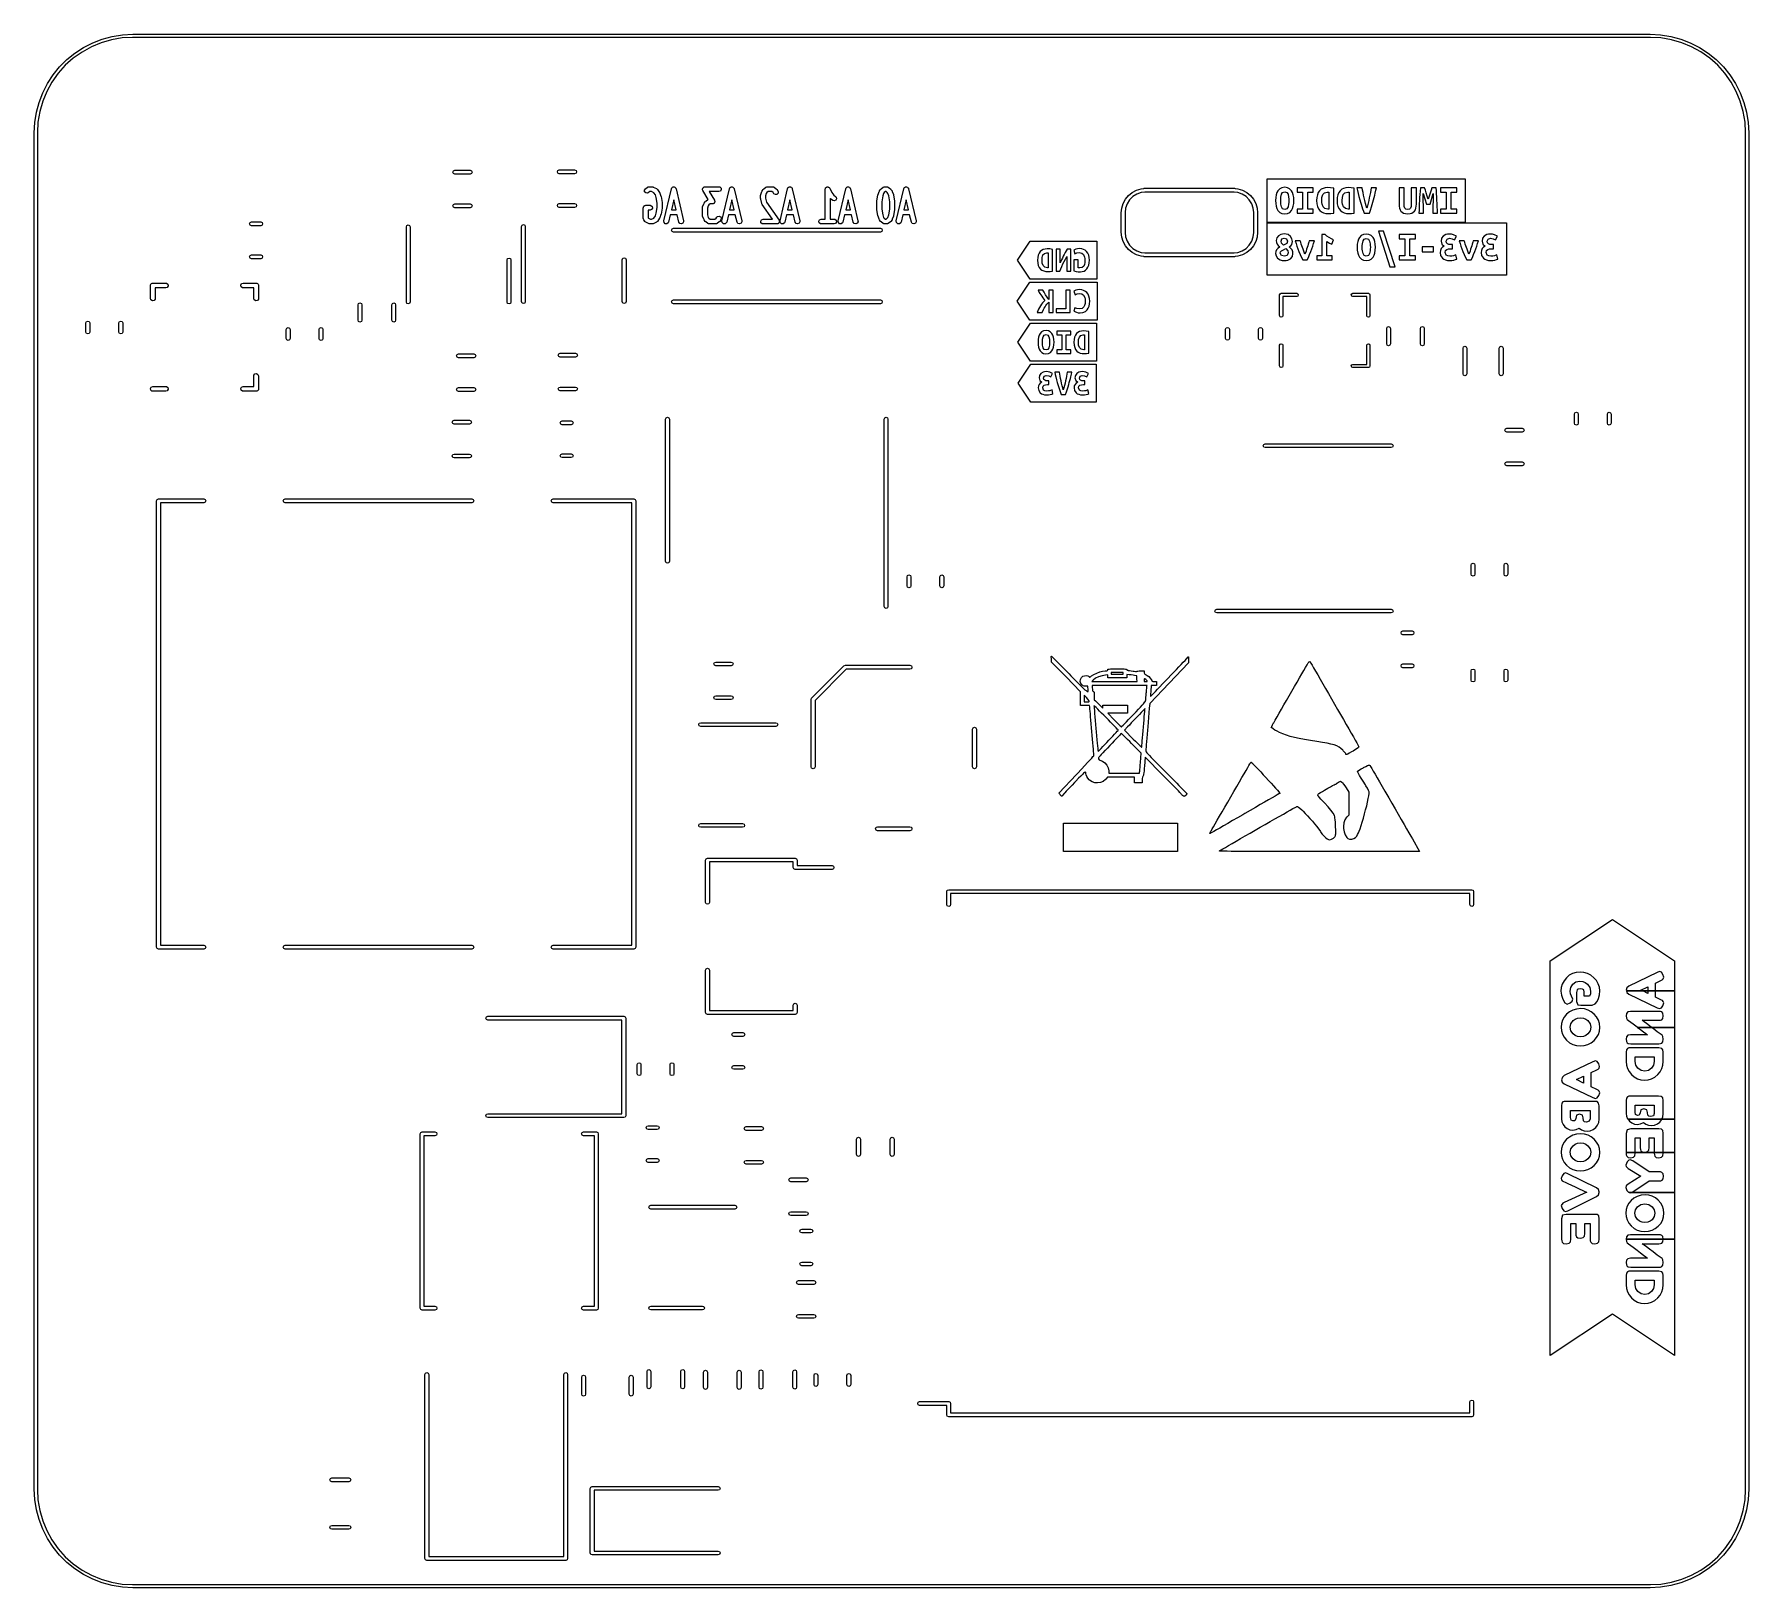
# Model space of a CAD drawing. Extents: x 3.59 to 5.68, y -3.55 to -1.66.
import ezdxf

# ---------------------------------------------------------------- set-up
doc = ezdxf.new("R2010")
doc.units = 0
doc.header["$MEASUREMENT"] = 0
doc.layers.add('BLACK', color=7, linetype='CONTINUOUS')

msp = doc.modelspace()

# ---------------------------------------------------------------- linework, layer by layer
at = {"layer": 'BLACK', "linetype": 'CONTINUOUS'}
for p, q in [((3.63498, -1.67928), (3.64553, -1.67244)), ((3.65509, -1.67163), (3.64368, -1.67794)), ((3.64553, -1.67244), (3.65672, -1.66673)), ((3.66714, -1.66663), (3.65509, -1.67163)), ((3.65672, -1.66673), (3.66846, -1.66223)), ((3.67968, -1.66302), (3.66714, -1.66663)), ((3.66846, -1.66223), (3.6806, -1.65898)), ((3.69254, -1.66084), (3.67968, -1.66302)), ((3.6806, -1.65898), (3.69301, -1.65701)), ((3.70518, -1.66013), (3.69254, -1.66084)), ((3.69301, -1.65701), (3.70556, -1.65635)), ((3.70556, -1.66029), (3.70518, -1.66013)), ((3.70556, -1.65635), (3.70556, -1.65635)), ((3.70556, -1.65635), (5.55596, -1.65635)), ((5.55596, -1.66029), (3.70556, -1.66029)), ((5.55596, -1.65635), (5.56851, -1.65701)), ((5.55635, -1.66013), (5.55596, -1.66029)), ((5.56898, -1.66084), (5.55635, -1.66013)), ((5.56851, -1.65701), (5.58092, -1.65898)), ((5.58184, -1.66302), (5.56898, -1.66084)), ((5.58092, -1.65898), (5.59307, -1.66223)), ((5.59438, -1.66663), (5.58184, -1.66302)), ((5.59307, -1.66223), (5.6048, -1.66673)), ((5.60643, -1.67162), (5.59438, -1.66663)), ((5.6048, -1.66673), (5.616, -1.67244)), ((5.61785, -1.67793), (5.60643, -1.67162)), ((5.616, -1.67244), (5.62654, -1.67928)), ((3.61633, -1.69608), (3.62522, -1.68719)), ((3.63304, -1.68548), (3.62331, -1.69418)), ((3.62522, -1.68719), (3.63498, -1.67928)), ((3.64368, -1.67794), (3.63304, -1.68548)), ((5.62849, -1.68548), (5.61785, -1.67793)), ((5.62654, -1.67928), (5.63631, -1.68719)), ((5.63821, -1.69418), (5.62849, -1.68548)), ((5.63631, -1.68719), (5.6452, -1.69608)), ((3.60157, -1.71639), (3.60842, -1.70585)), ((3.61462, -1.7039), (3.60707, -1.71454)), ((3.60842, -1.70585), (3.61633, -1.69608)), ((3.62331, -1.69418), (3.61462, -1.7039)), ((5.64691, -1.7039), (5.63821, -1.69418)), ((5.6452, -1.69608), (5.65311, -1.70585)), ((5.65445, -1.71454), (5.64691, -1.7039)), ((5.65311, -1.70585), (5.65995, -1.71639)), ((3.59136, -1.73932), (3.59587, -1.72759)), ((3.60076, -1.72596), (3.59577, -1.73801)), ((3.59587, -1.72759), (3.60157, -1.71639)), ((3.60707, -1.71454), (3.60076, -1.72596)), ((5.66076, -1.72596), (5.65445, -1.71454)), ((5.65995, -1.71639), (5.66566, -1.72759)), ((5.66576, -1.73801), (5.66076, -1.72596)), ((5.66566, -1.72759), (5.67016, -1.73932)), ((3.58614, -1.76388), (3.58811, -1.75146)), ((3.58811, -1.75146), (3.59136, -1.73932)), ((3.59216, -1.75055), (3.58997, -1.76341)), ((3.59577, -1.73801), (3.59216, -1.75055)), ((5.66937, -1.75055), (5.66576, -1.73801)), ((5.67155, -1.76341), (5.66937, -1.75055)), ((5.67016, -1.73932), (5.67341, -1.75146)), ((5.67341, -1.75146), (5.67538, -1.76388)), ((3.58549, -1.77643), (3.58614, -1.76388)), ((3.58549, -3.42997), (3.58549, -1.77643)), ((3.58997, -1.76341), (3.58926, -1.77604)), ((3.58926, -1.77604), (3.58942, -1.77643)), ((3.58942, -1.77643), (3.58942, -3.42997)), ((5.67226, -1.77604), (5.67155, -1.76341)), ((5.6721, -1.77643), (5.67226, -1.77604)), ((5.6721, -3.42997), (5.6721, -1.77643)), ((5.67538, -1.76388), (5.67604, -1.77643)), ((5.67604, -1.77643), (5.67604, -1.77643)), ((5.67604, -1.77643), (5.67604, -3.42997)), ((4.09597, -1.82431), (4.09667, -1.82264)), ((4.09667, -1.82598), (4.09597, -1.82431)), ((4.09667, -1.82264), (4.09834, -1.82195)), ((4.09834, -1.82667), (4.09667, -1.82598)), ((4.09834, -1.82195), (4.11702, -1.82195)), ((4.11702, -1.82667), (4.09834, -1.82667)), ((4.11702, -1.82195), (4.11869, -1.82264)), ((4.11869, -1.82598), (4.11702, -1.82667)), ((4.11869, -1.82264), (4.11938, -1.82431)), ((4.11938, -1.82431), (4.11869, -1.82598)), ((4.22334, -1.82392), (4.22403, -1.82225)), ((4.22403, -1.82559), (4.22334, -1.82392)), ((4.22403, -1.82225), (4.2257, -1.82156)), ((4.2257, -1.82628), (4.22403, -1.82559)), ((4.2257, -1.82156), (4.24438, -1.82156)), ((4.24438, -1.82628), (4.2257, -1.82628)), ((4.24438, -1.82156), (4.24605, -1.82225)), ((4.24605, -1.82559), (4.24438, -1.82628)), ((4.24605, -1.82225), (4.24674, -1.82392)), ((4.24674, -1.82392), (4.24605, -1.82559)), ((5.08868, -1.83249), (5.33046, -1.83249)), ((5.08868, -1.88562), (5.08868, -1.83249)), ((5.33046, -1.83249), (5.33046, -1.88562)), ((4.32954, -1.84636), (4.33069, -1.8447)), ((4.32974, -1.84837), (4.32954, -1.84636)), ((4.33118, -1.84979), (4.32974, -1.84837)), ((4.33069, -1.8447), (4.33331, -1.84282)), ((4.33319, -1.84995), (4.33118, -1.84979)), ((4.33412, -1.8495), (4.33319, -1.84995)), ((4.33331, -1.84282), (4.33424, -1.84238)), ((4.33597, -1.84818), (4.33412, -1.8495)), ((4.33424, -1.84238), (4.33464, -1.84241)), ((4.33464, -1.84241), (4.33503, -1.84227)), ((4.33503, -1.84227), (4.33896, -1.84227)), ((4.3383, -1.84818), (4.33597, -1.84818)), ((4.34093, -1.84943), (4.3383, -1.84818)), ((4.33896, -1.84227), (4.33997, -1.84245)), ((4.33997, -1.84245), (4.34009, -1.84255)), ((4.34009, -1.84255), (4.34023, -1.84256)), ((4.34023, -1.84256), (4.34417, -1.84443)), ((4.34287, -1.85221), (4.34093, -1.84943)), ((4.34397, -1.85535), (4.34287, -1.85221)), ((4.3452, -1.86236), (4.34397, -1.85535)), ((4.34417, -1.84443), (4.34501, -1.84503)), ((4.34501, -1.84503), (4.34511, -1.84526)), ((4.34511, -1.84526), (4.34532, -1.84541)), ((4.34532, -1.84541), (4.34794, -1.84916)), ((4.34794, -1.84916), (4.34823, -1.84978)), ((4.34823, -1.84978), (4.34831, -1.84987)), ((4.34831, -1.84987), (4.34962, -1.85362)), ((4.34962, -1.85362), (4.34968, -1.85398)), ((4.34968, -1.85398), (4.34975, -1.85409)), ((4.34975, -1.85409), (4.35106, -1.86159)), ((4.35315, -1.88392), (4.36233, -1.84455)), ((4.36233, -1.84455), (4.36274, -1.84361)), ((4.36521, -1.85822), (4.36237, -1.87039)), ((4.36274, -1.84361), (4.36303, -1.84339)), ((4.36303, -1.84339), (4.36319, -1.84307)), ((4.36319, -1.84307), (4.36381, -1.84281)), ((4.36381, -1.84281), (4.36435, -1.8424)), ((4.36435, -1.8424), (4.36472, -1.84242)), ((4.36472, -1.84242), (4.36505, -1.84228)), ((4.36505, -1.84228), (4.3657, -1.84247)), ((4.36805, -1.87039), (4.36521, -1.85822)), ((4.3657, -1.84247), (4.36637, -1.84251)), ((4.36637, -1.84251), (4.36664, -1.84276)), ((4.36664, -1.84276), (4.36698, -1.84286)), ((4.36698, -1.84286), (4.36735, -1.84343)), ((4.36735, -1.84343), (4.36784, -1.84389)), ((4.36784, -1.84389), (4.36789, -1.84425)), ((4.36789, -1.84425), (4.36809, -1.84455)), ((4.36809, -1.84455), (4.37727, -1.88392)), ((4.40036, -1.84471), (4.4006, -1.84429)), ((4.40046, -1.84526), (4.40036, -1.84471)), ((4.40037, -1.84581), (4.40046, -1.84526)), ((4.4007, -1.84664), (4.40037, -1.84581)), ((4.4006, -1.84429), (4.40067, -1.84382)), ((4.40067, -1.84382), (4.40109, -1.84345)), ((4.40071, -1.8467), (4.4007, -1.84664)), ((4.40073, -1.84672), (4.40071, -1.8467)), ((4.40075, -1.84677), (4.40073, -1.84672)), ((4.40736, -1.85756), (4.40075, -1.84677)), ((4.40109, -1.84345), (4.40137, -1.84296)), ((4.40137, -1.84296), (4.40182, -1.8428)), ((4.40182, -1.8428), (4.40219, -1.84248)), ((4.40216, -1.86228), (4.40347, -1.86041)), ((4.40219, -1.84248), (4.40274, -1.84246)), ((4.40274, -1.84246), (4.40327, -1.84227)), ((4.40327, -1.84227), (4.42033, -1.84227)), ((4.40347, -1.86041), (4.40416, -1.85972)), ((4.40416, -1.85972), (4.40418, -1.8597)), ((4.40418, -1.8597), (4.4068, -1.85782)), ((4.4068, -1.85782), (4.40736, -1.85756)), ((4.42033, -1.84818), (4.40854, -1.84818)), ((4.40854, -1.84818), (4.41497, -1.85868)), ((4.41497, -1.85868), (4.41499, -1.85873)), ((4.41499, -1.85873), (4.41501, -1.85875)), ((4.41501, -1.85875), (4.41502, -1.85881)), ((4.41502, -1.85881), (4.41535, -1.85964)), ((4.41535, -1.85964), (4.41527, -1.86019)), ((4.41527, -1.86019), (4.41536, -1.86074)), ((4.42033, -1.84227), (4.42134, -1.84245)), ((4.42223, -1.84749), (4.42033, -1.84818)), ((4.42134, -1.84245), (4.42289, -1.84375)), ((4.42324, -1.84574), (4.42223, -1.84749)), ((4.42289, -1.84375), (4.42324, -1.84574)), ((4.42401, -1.88392), (4.4332, -1.84455)), ((4.4332, -1.84455), (4.4336, -1.84361)), ((4.43608, -1.85822), (4.43324, -1.87039)), ((4.4336, -1.84361), (4.43389, -1.84339)), ((4.43389, -1.84339), (4.43406, -1.84307)), ((4.43406, -1.84307), (4.43468, -1.84281)), ((4.43468, -1.84281), (4.43522, -1.8424)), ((4.43522, -1.8424), (4.43558, -1.84242)), ((4.43558, -1.84242), (4.43592, -1.84228)), ((4.43592, -1.84228), (4.43656, -1.84247)), ((4.43892, -1.87039), (4.43608, -1.85822)), ((4.43656, -1.84247), (4.43724, -1.84251)), ((4.43724, -1.84251), (4.4375, -1.84276)), ((4.4375, -1.84276), (4.43785, -1.84286)), ((4.43785, -1.84286), (4.43822, -1.84343)), ((4.43822, -1.84343), (4.43871, -1.84389)), ((4.43871, -1.84389), (4.43875, -1.84425)), ((4.43875, -1.84425), (4.43895, -1.84455)), ((4.43895, -1.84455), (4.44814, -1.88392)), ((4.47118, -1.85272), (4.47135, -1.85178)), ((4.47118, -1.85647), (4.47118, -1.85272)), ((4.47123, -1.85661), (4.47118, -1.85647)), ((4.47126, -1.85715), (4.47123, -1.85661)), ((4.47257, -1.86277), (4.47126, -1.85715)), ((4.47135, -1.85175), (4.47266, -1.848)), ((4.47135, -1.85178), (4.47135, -1.85175)), ((4.47266, -1.848), (4.473, -1.8474)), ((4.473, -1.8474), (4.47303, -1.84728)), ((4.47303, -1.84728), (4.47434, -1.84541)), ((4.47434, -1.84541), (4.47503, -1.84472)), ((4.47503, -1.84472), (4.47504, -1.8447)), ((4.47504, -1.8447), (4.47767, -1.84282)), ((4.4781, -1.85034), (4.47709, -1.85323)), ((4.47709, -1.85323), (4.47709, -1.85613)), ((4.47709, -1.85613), (4.47819, -1.86087)), ((4.47767, -1.84282), (4.47859, -1.84238)), ((4.47889, -1.84921), (4.4781, -1.85034)), ((4.47859, -1.84238), (4.479, -1.84241)), ((4.48033, -1.84818), (4.47889, -1.84921)), ((4.479, -1.84241), (4.47938, -1.84227)), ((4.47938, -1.84227), (4.48595, -1.84227)), ((4.485, -1.84818), (4.48033, -1.84818)), ((4.48644, -1.84921), (4.485, -1.84818)), ((4.48595, -1.84227), (4.48696, -1.84245)), ((4.48746, -1.85067), (4.48644, -1.84921)), ((4.48696, -1.84245), (4.48727, -1.84271)), ((4.48727, -1.84271), (4.48766, -1.84282)), ((4.48912, -1.85183), (4.48746, -1.85067)), ((4.48766, -1.84282), (4.49029, -1.8447)), ((4.49113, -1.85165), (4.48912, -1.85183)), ((4.49029, -1.8447), (4.49097, -1.84539)), ((4.49097, -1.84539), (4.49099, -1.84541)), ((4.49099, -1.84541), (4.4923, -1.84728)), ((4.49256, -1.85022), (4.49113, -1.85165)), ((4.4923, -1.84728), (4.49273, -1.84821)), ((4.49273, -1.84821), (4.49256, -1.85022)), ((4.49488, -1.88392), (4.50407, -1.84455)), ((4.50407, -1.84455), (4.50447, -1.84361)), ((4.50694, -1.85822), (4.5041, -1.87039)), ((4.50447, -1.84361), (4.50476, -1.84339)), ((4.50476, -1.84339), (4.50492, -1.84307)), ((4.50492, -1.84307), (4.50555, -1.84281)), ((4.50555, -1.84281), (4.50609, -1.8424)), ((4.50609, -1.8424), (4.50645, -1.84242)), ((4.50645, -1.84242), (4.50678, -1.84228)), ((4.50678, -1.84228), (4.50743, -1.84247)), ((4.50978, -1.87039), (4.50694, -1.85822)), ((4.50743, -1.84247), (4.5081, -1.84251)), ((4.5081, -1.84251), (4.50837, -1.84276)), ((4.50837, -1.84276), (4.50871, -1.84286)), ((4.50871, -1.84286), (4.50908, -1.84343)), ((4.50908, -1.84343), (4.50958, -1.84389)), ((4.50958, -1.84389), (4.50962, -1.84425)), ((4.50962, -1.84425), (4.50982, -1.84455)), ((4.50982, -1.84455), (4.519, -1.88392)), ((4.54992, -1.84523), (4.5501, -1.84422)), ((4.54992, -1.88164), (4.54992, -1.84523)), ((4.5501, -1.84422), (4.55035, -1.84391)), ((4.55035, -1.84391), (4.55046, -1.84353)), ((4.55046, -1.84353), (4.55098, -1.84316)), ((4.55098, -1.84316), (4.5514, -1.84267)), ((4.5514, -1.84267), (4.55179, -1.8426)), ((4.55179, -1.8426), (4.55211, -1.84237)), ((4.55211, -1.84237), (4.55275, -1.84243)), ((4.55275, -1.84243), (4.55339, -1.84232)), ((4.55339, -1.84232), (4.55373, -1.84252)), ((4.55373, -1.84252), (4.55412, -1.84255)), ((4.55412, -1.84255), (4.55458, -1.84301)), ((4.55458, -1.84301), (4.55514, -1.84333)), ((4.55514, -1.84333), (4.55527, -1.8437)), ((4.55527, -1.8437), (4.55555, -1.84398)), ((4.55555, -1.84398), (4.55807, -1.84937)), ((4.55641, -1.857), (4.55583, -1.85641)), ((4.55583, -1.85641), (4.55583, -1.88164)), ((4.55903, -1.85888), (4.55641, -1.857)), ((4.55807, -1.84937), (4.56025, -1.85249)), ((4.56098, -1.85942), (4.55903, -1.85888)), ((4.56025, -1.85249), (4.56246, -1.85407)), ((4.56282, -1.85858), (4.56098, -1.85942)), ((4.56246, -1.85407), (4.56318, -1.8548)), ((4.56369, -1.85676), (4.56282, -1.85858)), ((4.56318, -1.8548), (4.56369, -1.85676)), ((4.56575, -1.88392), (4.57493, -1.84455)), ((4.57493, -1.84455), (4.57534, -1.84361)), ((4.57781, -1.85822), (4.57497, -1.87039)), ((4.57534, -1.84361), (4.57563, -1.84339)), ((4.57563, -1.84339), (4.57579, -1.84307)), ((4.57579, -1.84307), (4.57641, -1.84281)), ((4.57641, -1.84281), (4.57695, -1.8424)), ((4.57695, -1.8424), (4.57731, -1.84242)), ((4.57731, -1.84242), (4.57765, -1.84228)), ((4.57765, -1.84228), (4.57829, -1.84247)), ((4.58065, -1.87039), (4.57781, -1.85822)), ((4.57829, -1.84247), (4.57897, -1.84251)), ((4.57897, -1.84251), (4.57923, -1.84276)), ((4.57923, -1.84276), (4.57958, -1.84286)), ((4.57958, -1.84286), (4.57995, -1.84343)), ((4.57995, -1.84343), (4.58044, -1.84389)), ((4.58044, -1.84389), (4.58049, -1.84425)), ((4.58049, -1.84425), (4.58068, -1.84455)), ((4.58068, -1.84455), (4.58987, -1.88392)), ((4.61291, -1.86022), (4.61298, -1.85984)), ((4.61291, -1.8696), (4.61291, -1.86022)), ((4.61296, -1.85972), (4.61427, -1.85222)), ((4.61298, -1.85984), (4.61296, -1.85972)), ((4.61427, -1.85222), (4.61439, -1.85188)), ((4.61439, -1.85175), (4.6157, -1.848)), ((4.61439, -1.85188), (4.61439, -1.85175)), ((4.6157, -1.848), (4.61604, -1.8474)), ((4.61604, -1.8474), (4.61607, -1.84728)), ((4.61607, -1.84728), (4.61738, -1.84541)), ((4.61738, -1.84541), (4.61807, -1.84472)), ((4.61807, -1.84472), (4.61809, -1.8447)), ((4.61809, -1.8447), (4.62071, -1.84282)), ((4.62005, -1.85347), (4.61882, -1.86048)), ((4.61882, -1.86048), (4.61882, -1.86934)), ((4.62114, -1.85034), (4.62005, -1.85347)), ((4.62071, -1.84282), (4.62164, -1.84238)), ((4.62193, -1.84921), (4.62114, -1.85034)), ((4.62164, -1.84238), (4.62204, -1.84241)), ((4.62337, -1.84818), (4.62193, -1.84921)), ((4.62204, -1.84241), (4.62243, -1.84227)), ((4.62243, -1.84227), (4.62505, -1.84227)), ((4.62411, -1.84818), (4.62337, -1.84818)), ((4.62555, -1.84921), (4.62411, -1.84818)), ((4.62505, -1.84227), (4.62606, -1.84245)), ((4.62634, -1.85034), (4.62555, -1.84921)), ((4.62606, -1.84245), (4.62638, -1.84271)), ((4.62744, -1.85347), (4.62634, -1.85034)), ((4.62638, -1.84271), (4.62677, -1.84282)), ((4.62677, -1.84282), (4.62939, -1.8447)), ((4.62866, -1.86048), (4.62744, -1.85347)), ((4.62866, -1.86934), (4.62866, -1.86048)), ((4.62939, -1.8447), (4.63008, -1.84539)), ((4.63008, -1.84539), (4.6301, -1.84541)), ((4.6301, -1.84541), (4.63141, -1.84728)), ((4.63141, -1.84728), (4.6317, -1.84791)), ((4.6317, -1.84791), (4.63178, -1.848)), ((4.63178, -1.848), (4.63309, -1.85175)), ((4.63309, -1.85175), (4.63315, -1.85211)), ((4.63315, -1.85211), (4.63321, -1.85222)), ((4.63321, -1.85222), (4.63452, -1.85972)), ((4.63452, -1.85972), (4.63452, -1.8601)), ((4.63452, -1.8601), (4.63457, -1.86022)), ((4.63457, -1.86022), (4.63457, -1.8696)), ((4.63661, -1.88392), (4.6458, -1.84455)), ((4.6458, -1.84455), (4.6462, -1.84361)), ((4.64867, -1.85822), (4.64583, -1.87039)), ((4.6462, -1.84361), (4.64649, -1.84339)), ((4.64649, -1.84339), (4.64666, -1.84307)), ((4.64666, -1.84307), (4.64728, -1.84281)), ((4.64728, -1.84281), (4.64782, -1.8424)), ((4.64782, -1.8424), (4.64818, -1.84242)), ((4.64818, -1.84242), (4.64851, -1.84228)), ((4.64851, -1.84228), (4.64916, -1.84247)), ((4.65152, -1.87039), (4.64867, -1.85822)), ((4.64916, -1.84247), (4.64984, -1.84251)), ((4.64984, -1.84251), (4.6501, -1.84276)), ((4.6501, -1.84276), (4.65045, -1.84286)), ((4.65045, -1.84286), (4.65082, -1.84343)), ((4.65082, -1.84343), (4.65131, -1.84389)), ((4.65131, -1.84389), (4.65135, -1.84425)), ((4.65135, -1.84425), (4.65155, -1.84455)), ((4.65155, -1.84455), (4.66074, -1.88392)), ((4.9133, -1.86257), (4.91607, -1.85739)), ((4.91607, -1.85739), (4.91979, -1.85286)), ((4.92112, -1.85821), (4.9181, -1.86301)), ((4.91979, -1.85286), (4.92432, -1.84914)), ((4.92514, -1.85419), (4.92112, -1.85821)), ((4.92432, -1.84914), (4.92949, -1.84637)), ((4.92994, -1.85117), (4.92514, -1.85419)), ((4.92949, -1.84637), (4.93511, -1.84467)), ((4.9353, -1.8493), (4.92994, -1.85117)), ((4.93511, -1.84467), (4.93836, -1.84435)), ((4.93953, -1.84882), (4.9353, -1.8493)), ((4.93836, -1.84435), (4.93898, -1.84409)), ((4.93898, -1.84409), (5.04921, -1.84409)), ((5.04866, -1.84882), (4.93953, -1.84882)), ((5.05289, -1.8493), (5.04866, -1.84882)), ((5.04921, -1.84409), (5.04983, -1.84435)), ((5.04983, -1.84435), (5.05308, -1.84467)), ((5.05825, -1.85117), (5.05289, -1.8493)), ((5.05308, -1.84467), (5.05869, -1.84637)), ((5.06305, -1.85419), (5.05825, -1.85117)), ((5.05869, -1.84637), (5.06387, -1.84914)), ((5.06707, -1.85821), (5.06305, -1.85419)), ((5.06387, -1.84914), (5.0684, -1.85286)), ((5.07009, -1.86301), (5.06707, -1.85821)), ((5.0684, -1.85286), (5.07212, -1.85739)), ((5.07212, -1.85739), (5.07489, -1.86257)), ((5.09927, -1.8553), (5.0991, -1.85906)), ((5.0991, -1.85906), (5.09928, -1.86281)), ((5.09981, -1.85204), (5.09927, -1.8553)), ((5.1007, -1.84926), (5.09981, -1.85204)), ((5.10195, -1.84698), (5.1007, -1.84926)), ((5.10413, -1.84472), (5.10195, -1.84698)), ((5.1069, -1.84336), (5.10413, -1.84472)), ((5.10535, -1.85906), (5.10539, -1.85687)), ((5.10539, -1.86123), (5.10535, -1.85906)), ((5.10539, -1.85687), (5.10552, -1.85483)), ((5.10552, -1.85483), (5.10622, -1.85141)), ((5.10622, -1.85141), (5.1077, -1.84911)), ((5.11025, -1.84291), (5.1069, -1.84336)), ((5.1077, -1.84911), (5.11025, -1.84826)), ((5.11349, -1.84336), (5.11025, -1.84291)), ((5.11025, -1.84826), (5.1128, -1.84911)), ((5.1128, -1.84911), (5.11427, -1.85143)), ((5.11622, -1.84472), (5.11349, -1.84336)), ((5.11427, -1.85143), (5.11497, -1.85486)), ((5.11497, -1.85486), (5.1151, -1.85688)), ((5.1151, -1.85688), (5.11515, -1.85906)), ((5.11515, -1.85906), (5.1151, -1.86124)), ((5.11845, -1.84698), (5.11622, -1.84472)), ((5.11974, -1.84926), (5.11845, -1.84698)), ((5.12066, -1.85204), (5.11974, -1.84926)), ((5.12121, -1.8553), (5.12066, -1.85204)), ((5.1214, -1.85906), (5.12121, -1.8553)), ((5.12122, -1.86281), (5.1214, -1.85906)), ((5.14505, -1.84361), (5.1254, -1.84361)), ((5.1254, -1.84361), (5.1254, -1.84871)), ((5.1254, -1.84871), (5.1321, -1.84871)), ((5.1321, -1.84871), (5.1321, -1.86946)), ((5.1383, -1.86946), (5.1383, -1.84871)), ((5.1383, -1.84871), (5.14505, -1.84871)), ((5.14505, -1.84871), (5.14505, -1.84361)), ((5.14934, -1.85516), (5.1491, -1.85906)), ((5.1491, -1.85906), (5.14936, -1.86304)), ((5.15007, -1.85188), (5.14934, -1.85516)), ((5.15124, -1.84917), (5.15007, -1.85188)), ((5.1528, -1.84698), (5.15124, -1.84917)), ((5.15474, -1.84531), (5.1528, -1.84698)), ((5.15707, -1.84416), (5.15474, -1.84531)), ((5.15535, -1.85906), (5.15565, -1.85516)), ((5.15544, -1.86126), (5.15535, -1.85906)), ((5.15565, -1.85516), (5.1567, -1.85181)), ((5.1567, -1.85181), (5.15875, -1.84948)), ((5.15973, -1.84348), (5.15707, -1.84416)), ((5.15875, -1.84948), (5.1621, -1.84861)), ((5.16265, -1.84326), (5.15973, -1.84348)), ((5.1621, -1.84861), (5.163, -1.84863)), ((5.1661, -1.84341), (5.16265, -1.84326)), ((5.163, -1.84863), (5.1639, -1.84876)), ((5.1639, -1.84876), (5.1639, -1.86956)), ((5.17005, -1.84401), (5.1661, -1.84341)), ((5.17005, -1.87421), (5.17005, -1.84401)), ((5.17434, -1.85516), (5.1741, -1.85906)), ((5.1741, -1.85906), (5.17436, -1.86304)), ((5.17507, -1.85188), (5.17434, -1.85516)), ((5.17624, -1.84917), (5.17507, -1.85188)), ((5.1778, -1.84698), (5.17624, -1.84917)), ((5.17974, -1.84531), (5.1778, -1.84698)), ((5.18207, -1.84416), (5.17974, -1.84531)), ((5.18035, -1.85906), (5.18065, -1.85516)), ((5.18044, -1.86126), (5.18035, -1.85906)), ((5.18065, -1.85516), (5.1817, -1.85181)), ((5.1817, -1.85181), (5.18375, -1.84948)), ((5.18473, -1.84348), (5.18207, -1.84416)), ((5.18375, -1.84948), (5.1871, -1.84861)), ((5.18765, -1.84326), (5.18473, -1.84348)), ((5.1871, -1.84861), (5.188, -1.84863)), ((5.1911, -1.84341), (5.18765, -1.84326)), ((5.188, -1.84863), (5.1889, -1.84876)), ((5.1889, -1.84876), (5.1889, -1.86956)), ((5.19505, -1.84401), (5.1911, -1.84341)), ((5.19505, -1.87421), (5.19505, -1.84401)), ((5.2048, -1.84361), (5.19835, -1.84361)), ((5.19835, -1.84361), (5.19901, -1.84678)), ((5.19901, -1.84678), (5.19982, -1.85031)), ((5.19982, -1.85031), (5.20076, -1.8541)), ((5.20076, -1.8541), (5.20182, -1.85808)), ((5.20182, -1.85808), (5.2026, -1.86081)), ((5.20525, -1.84621), (5.2048, -1.84361)), ((5.2058, -1.84921), (5.20525, -1.84621)), ((5.20642, -1.85245), (5.2058, -1.84921)), ((5.2071, -1.85578), (5.20642, -1.85245)), ((5.20782, -1.85913), (5.2071, -1.85578)), ((5.2086, -1.86243), (5.20782, -1.85913)), ((5.21262, -1.85908), (5.21182, -1.86238)), ((5.21337, -1.85573), (5.21262, -1.85908)), ((5.21406, -1.85241), (5.21337, -1.85573)), ((5.2147, -1.84918), (5.21406, -1.85241)), ((5.21522, -1.8462), (5.2147, -1.84918)), ((5.2156, -1.84361), (5.21522, -1.8462)), ((5.2221, -1.84361), (5.2156, -1.84361)), ((5.21773, -1.86097), (5.21855, -1.85808)), ((5.21855, -1.85808), (5.21932, -1.85525)), ((5.21932, -1.85525), (5.22003, -1.85252)), ((5.22003, -1.85252), (5.2207, -1.84991)), ((5.2207, -1.84991), (5.22152, -1.84641)), ((5.22152, -1.84641), (5.2221, -1.84361)), ((5.2497, -1.84361), (5.2497, -1.86336)), ((5.25585, -1.84361), (5.2497, -1.84361)), ((5.25585, -1.86291), (5.25585, -1.84361)), ((5.2708, -1.84361), (5.2646, -1.84361)), ((5.2646, -1.84361), (5.2646, -1.86296)), ((5.2708, -1.86336), (5.2708, -1.84361)), ((5.27452, -1.85913), (5.27431, -1.86292)), ((5.27477, -1.85534), (5.27452, -1.85913)), ((5.27507, -1.85151), (5.27477, -1.85534)), ((5.2754, -1.84761), (5.27507, -1.85151)), ((5.27575, -1.84361), (5.2754, -1.84761)), ((5.28085, -1.84361), (5.27575, -1.84361)), ((5.27955, -1.87456), (5.27925, -1.85051)), ((5.27925, -1.85051), (5.28305, -1.86361)), ((5.28175, -1.84626), (5.28085, -1.84361)), ((5.28285, -1.84968), (5.28175, -1.84626)), ((5.2841, -1.85348), (5.28285, -1.84968)), ((5.28535, -1.85731), (5.2841, -1.85348)), ((5.2865, -1.85371), (5.28535, -1.85731)), ((5.2877, -1.84986), (5.2865, -1.85371)), ((5.28755, -1.86361), (5.2912, -1.85051)), ((5.28882, -1.84631), (5.2877, -1.84986)), ((5.2897, -1.84361), (5.28882, -1.84631)), ((5.2948, -1.84361), (5.2897, -1.84361)), ((5.2912, -1.85051), (5.29095, -1.87456)), ((5.29513, -1.84699), (5.2948, -1.84361)), ((5.29542, -1.85066), (5.29513, -1.84699)), ((5.29568, -1.85452), (5.29542, -1.85066)), ((5.2959, -1.85851), (5.29568, -1.85452)), ((5.29609, -1.86257), (5.2959, -1.85851)), ((5.32005, -1.84361), (5.3004, -1.84361)), ((5.3004, -1.84361), (5.3004, -1.84871)), ((5.3004, -1.84871), (5.3071, -1.84871)), ((5.3071, -1.84871), (5.3071, -1.86946)), ((5.3133, -1.86946), (5.3133, -1.84871)), ((5.3133, -1.84871), (5.32005, -1.84871)), ((5.32005, -1.84871), (5.32005, -1.84361)), ((4.09597, -1.86545), (4.09667, -1.86378)), ((4.09667, -1.86712), (4.09597, -1.86545)), ((4.09667, -1.86378), (4.09834, -1.86309)), ((4.09834, -1.86781), (4.09667, -1.86712)), ((4.09834, -1.86309), (4.11702, -1.86309)), ((4.11702, -1.86781), (4.09834, -1.86781)), ((4.11702, -1.86309), (4.11869, -1.86378)), ((4.11869, -1.86712), (4.11702, -1.86781)), ((4.11869, -1.86378), (4.11938, -1.86545)), ((4.11938, -1.86545), (4.11869, -1.86712)), ((4.22334, -1.86506), (4.22403, -1.86339)), ((4.22403, -1.86673), (4.22334, -1.86506)), ((4.22403, -1.86339), (4.2257, -1.8627)), ((4.2257, -1.86742), (4.22403, -1.86673)), ((4.2257, -1.8627), (4.24438, -1.8627)), ((4.24438, -1.86742), (4.2257, -1.86742)), ((4.24438, -1.8627), (4.24605, -1.86339)), ((4.24605, -1.86673), (4.24438, -1.86742)), ((4.24605, -1.86339), (4.24674, -1.86506)), ((4.24674, -1.86506), (4.24605, -1.86673)), ((4.32814, -1.86772), (4.3282, -1.86734)), ((4.32814, -1.88085), (4.32814, -1.86772)), ((4.32827, -1.88122), (4.32814, -1.88085)), ((4.32818, -1.86721), (4.32825, -1.8671)), ((4.3282, -1.86734), (4.32818, -1.86721)), ((4.32824, -1.88161), (4.32827, -1.88122)), ((4.32825, -1.8671), (4.32831, -1.86671)), ((4.32831, -1.86671), (4.32881, -1.86613)), ((4.32881, -1.86613), (4.32919, -1.86546)), ((4.32919, -1.86546), (4.32944, -1.86537)), ((4.32944, -1.86537), (4.32961, -1.86517)), ((4.32961, -1.86517), (4.33037, -1.86503)), ((4.33037, -1.86503), (4.33109, -1.86477)), ((4.33109, -1.86477), (4.33634, -1.86477)), ((4.33634, -1.87068), (4.33404, -1.87068)), ((4.33404, -1.87068), (4.33404, -1.87992)), ((4.33404, -1.87992), (4.33437, -1.88039)), ((4.33437, -1.88039), (4.33701, -1.88164)), ((4.33634, -1.86477), (4.33735, -1.86495)), ((4.33824, -1.86999), (4.33634, -1.87068)), ((4.33735, -1.86495), (4.3389, -1.86625)), ((4.33925, -1.86824), (4.33824, -1.86999)), ((4.3383, -1.88164), (4.34093, -1.88039)), ((4.3389, -1.86625), (4.33925, -1.86824)), ((4.34093, -1.88039), (4.34287, -1.87761)), ((4.34287, -1.87761), (4.34397, -1.87447)), ((4.34397, -1.87447), (4.3452, -1.86747)), ((4.3452, -1.86747), (4.3452, -1.86236)), ((4.34794, -1.88066), (4.34532, -1.88441)), ((4.34798, -1.88055), (4.34794, -1.88066)), ((4.34831, -1.87995), (4.34798, -1.88055)), ((4.34962, -1.8762), (4.34831, -1.87995)), ((4.34975, -1.87573), (4.34962, -1.87607)), ((4.34962, -1.87607), (4.34962, -1.8762)), ((4.35106, -1.86823), (4.34975, -1.87573)), ((4.3511, -1.86772), (4.35104, -1.8681)), ((4.35104, -1.8681), (4.35106, -1.86823)), ((4.35106, -1.86159), (4.35106, -1.86198)), ((4.35106, -1.86198), (4.3511, -1.8621)), ((4.3511, -1.8621), (4.3511, -1.86772)), ((4.36099, -1.8763), (4.3589, -1.88527)), ((4.36943, -1.8763), (4.36099, -1.8763)), ((4.36237, -1.87039), (4.36805, -1.87039)), ((4.37152, -1.88527), (4.36943, -1.8763)), ((4.40032, -1.86772), (4.40048, -1.86678)), ((4.40032, -1.8771), (4.40032, -1.86772)), ((4.40033, -1.87713), (4.40032, -1.8771)), ((4.40048, -1.87807), (4.40033, -1.87713)), ((4.40048, -1.86675), (4.40179, -1.863)), ((4.40048, -1.86678), (4.40048, -1.86675)), ((4.40179, -1.88182), (4.40048, -1.87807)), ((4.40179, -1.863), (4.40213, -1.8624)), ((4.40213, -1.8624), (4.40216, -1.86228)), ((4.40723, -1.86533), (4.40622, -1.86822)), ((4.40622, -1.86822), (4.40622, -1.8766)), ((4.40622, -1.8766), (4.40723, -1.87949)), ((4.40802, -1.86421), (4.40723, -1.86533)), ((4.40723, -1.87949), (4.40802, -1.88061)), ((4.40946, -1.86318), (4.40802, -1.86421)), ((4.40802, -1.88061), (4.40946, -1.88164)), ((4.41245, -1.86318), (4.40946, -1.86318)), ((4.41298, -1.86299), (4.41245, -1.86318)), ((4.41354, -1.86297), (4.41298, -1.86299)), ((4.4139, -1.86265), (4.41354, -1.86297)), ((4.41435, -1.86249), (4.4139, -1.86265)), ((4.41463, -1.862), (4.41435, -1.86249)), ((4.41505, -1.86163), (4.41463, -1.862)), ((4.41512, -1.86116), (4.41505, -1.86163)), ((4.41536, -1.86074), (4.41512, -1.86116)), ((4.41545, -1.88164), (4.41689, -1.88061)), ((4.41689, -1.88061), (4.41791, -1.87915)), ((4.41791, -1.87915), (4.41863, -1.87843)), ((4.41863, -1.87843), (4.42059, -1.8779)), ((4.42059, -1.8779), (4.42242, -1.87876)), ((4.42242, -1.87876), (4.42327, -1.88059)), ((4.42327, -1.88059), (4.42275, -1.88254)), ((4.43186, -1.8763), (4.42977, -1.88527)), ((4.4403, -1.8763), (4.43186, -1.8763)), ((4.43324, -1.87039), (4.43892, -1.87039)), ((4.44239, -1.88527), (4.4403, -1.8763)), ((4.4726, -1.86281), (4.47257, -1.86277)), ((4.47259, -1.86286), (4.4726, -1.86281)), ((4.47303, -1.86379), (4.47259, -1.86286)), ((4.48552, -1.88164), (4.47303, -1.86379)), ((4.47819, -1.86087), (4.49361, -1.8829)), ((4.50272, -1.8763), (4.50063, -1.88527)), ((4.51116, -1.8763), (4.50272, -1.8763)), ((4.5041, -1.87039), (4.50978, -1.87039)), ((4.51325, -1.88527), (4.51116, -1.8763)), ((4.57359, -1.8763), (4.5715, -1.88527)), ((4.58203, -1.8763), (4.57359, -1.8763)), ((4.57497, -1.87039), (4.58065, -1.87039)), ((4.58412, -1.88527), (4.58203, -1.8763)), ((4.61296, -1.86972), (4.61291, -1.8696)), ((4.61296, -1.87011), (4.61296, -1.86972)), ((4.61427, -1.87761), (4.61296, -1.87011)), ((4.61433, -1.87772), (4.61427, -1.87761)), ((4.61439, -1.87807), (4.61433, -1.87772)), ((4.6157, -1.88182), (4.61439, -1.87807)), ((4.61882, -1.86934), (4.62005, -1.87635)), ((4.62005, -1.87635), (4.62114, -1.87949)), ((4.62114, -1.87949), (4.62193, -1.88061)), ((4.62193, -1.88061), (4.62337, -1.88164)), ((4.62411, -1.88164), (4.62555, -1.88061)), ((4.62555, -1.88061), (4.62634, -1.87949)), ((4.62634, -1.87949), (4.62744, -1.87635)), ((4.62744, -1.87635), (4.62866, -1.86934)), ((4.63309, -1.87807), (4.63178, -1.88182)), ((4.63321, -1.87761), (4.63309, -1.87795)), ((4.63309, -1.87795), (4.63309, -1.87807)), ((4.63452, -1.87011), (4.63321, -1.87761)), ((4.63457, -1.8696), (4.6345, -1.86998)), ((4.6345, -1.86998), (4.63452, -1.87011)), ((4.64446, -1.8763), (4.64236, -1.88527)), ((4.65289, -1.8763), (4.64446, -1.8763)), ((4.64583, -1.87039), (4.65152, -1.87039)), ((4.65499, -1.88527), (4.65289, -1.8763)), ((4.91102, -1.87402), (4.9116, -1.86818)), ((4.91102, -1.89764), (4.91102, -1.87402)), ((4.9116, -1.86818), (4.9133, -1.86257)), ((4.91622, -1.86837), (4.91562, -1.87371)), ((4.91562, -1.87371), (4.91575, -1.87402)), ((4.91575, -1.87402), (4.91575, -1.89764)), ((4.9181, -1.86301), (4.91622, -1.86837)), ((5.07196, -1.86837), (5.07009, -1.86301)), ((5.07257, -1.87371), (5.07196, -1.86837)), ((5.07244, -1.87402), (5.07257, -1.87371)), ((5.07244, -1.89764), (5.07244, -1.87402)), ((5.07489, -1.86257), (5.07659, -1.86818)), ((5.07659, -1.86818), (5.07717, -1.87402)), ((5.07717, -1.87402), (5.07717, -1.89764)), ((5.09928, -1.86281), (5.09982, -1.86607)), ((5.09982, -1.86607), (5.10073, -1.86885)), ((5.10073, -1.86885), (5.102, -1.87113)), ((5.102, -1.87113), (5.1042, -1.87339)), ((5.1042, -1.87339), (5.10693, -1.87475)), ((5.10552, -1.86326), (5.10539, -1.86123)), ((5.10622, -1.86668), (5.10552, -1.86326)), ((5.10772, -1.86901), (5.10622, -1.86668)), ((5.10693, -1.87475), (5.1102, -1.87521)), ((5.11025, -1.86986), (5.10772, -1.86901)), ((5.1102, -1.87521), (5.11354, -1.87475)), ((5.1128, -1.86901), (5.11025, -1.86986)), ((5.11427, -1.86671), (5.1128, -1.86901)), ((5.11354, -1.87475), (5.11632, -1.87339)), ((5.11497, -1.86328), (5.11427, -1.86671)), ((5.1151, -1.86124), (5.11497, -1.86328)), ((5.11632, -1.87339), (5.11852, -1.87113)), ((5.11852, -1.87113), (5.11978, -1.86885)), ((5.11978, -1.86885), (5.12068, -1.86607)), ((5.12068, -1.86607), (5.12122, -1.86281)), ((5.1321, -1.86946), (5.1254, -1.86946)), ((5.1254, -1.86946), (5.1254, -1.87456)), ((5.1254, -1.87456), (5.14505, -1.87456)), ((5.14505, -1.86946), (5.1383, -1.86946)), ((5.14505, -1.87456), (5.14505, -1.86946)), ((5.14936, -1.86304), (5.15017, -1.86638)), ((5.15017, -1.86638), (5.15145, -1.86912)), ((5.15145, -1.86912), (5.15315, -1.87131)), ((5.15315, -1.87131), (5.15523, -1.87295)), ((5.15523, -1.87295), (5.15767, -1.87408)), ((5.15572, -1.86328), (5.15544, -1.86126)), ((5.15697, -1.86661), (5.15572, -1.86328)), ((5.15927, -1.86881), (5.15697, -1.86661)), ((5.15767, -1.87408), (5.16043, -1.87474)), ((5.1628, -1.86961), (5.15927, -1.86881)), ((5.16043, -1.87474), (5.16345, -1.87496)), ((5.16335, -1.86961), (5.1628, -1.86961)), ((5.1639, -1.86956), (5.16335, -1.86961)), ((5.16345, -1.87496), (5.16667, -1.87478)), ((5.16667, -1.87478), (5.17005, -1.87421)), ((5.17436, -1.86304), (5.17517, -1.86638)), ((5.17517, -1.86638), (5.17645, -1.86912)), ((5.17645, -1.86912), (5.17815, -1.87131)), ((5.17815, -1.87131), (5.18023, -1.87295)), ((5.18023, -1.87295), (5.18267, -1.87408)), ((5.18072, -1.86328), (5.18044, -1.86126)), ((5.18197, -1.86661), (5.18072, -1.86328)), ((5.18427, -1.86881), (5.18197, -1.86661)), ((5.18267, -1.87408), (5.18543, -1.87474)), ((5.1878, -1.86961), (5.18427, -1.86881)), ((5.18543, -1.87474), (5.18845, -1.87496)), ((5.18835, -1.86961), (5.1878, -1.86961)), ((5.1889, -1.86956), (5.18835, -1.86961)), ((5.18845, -1.87496), (5.19167, -1.87478)), ((5.19167, -1.87478), (5.19505, -1.87421)), ((5.2026, -1.86081), (5.20342, -1.86358)), ((5.20342, -1.86358), (5.2043, -1.86638)), ((5.2043, -1.86638), (5.20521, -1.86917)), ((5.20521, -1.86917), (5.20614, -1.87189)), ((5.20614, -1.87189), (5.2071, -1.87456)), ((5.2071, -1.87456), (5.21345, -1.87456)), ((5.2094, -1.86552), (5.2086, -1.86243)), ((5.2102, -1.86826), (5.2094, -1.86552)), ((5.211, -1.86549), (5.2102, -1.86826)), ((5.21182, -1.86238), (5.211, -1.86549)), ((5.21345, -1.87456), (5.21468, -1.87088)), ((5.21468, -1.87088), (5.216, -1.86676)), ((5.216, -1.86676), (5.21688, -1.86386)), ((5.21688, -1.86386), (5.21773, -1.86097)), ((5.2497, -1.86336), (5.24982, -1.86593)), ((5.24982, -1.86593), (5.2502, -1.86826)), ((5.2502, -1.86826), (5.25088, -1.87029)), ((5.25088, -1.87029), (5.25195, -1.87201)), ((5.25195, -1.87201), (5.2534, -1.87337)), ((5.2534, -1.87337), (5.25525, -1.87438)), ((5.25525, -1.87438), (5.25755, -1.875)), ((5.25605, -1.86618), (5.25585, -1.86291)), ((5.25675, -1.86833), (5.25605, -1.86618)), ((5.2581, -1.86951), (5.25675, -1.86833)), ((5.25755, -1.875), (5.26035, -1.87521)), ((5.26025, -1.86986), (5.2581, -1.86951)), ((5.2624, -1.86951), (5.26025, -1.86986)), ((5.26035, -1.87521), (5.2631, -1.875)), ((5.26372, -1.86836), (5.2624, -1.86951)), ((5.2631, -1.875), (5.26537, -1.87438)), ((5.2644, -1.86623), (5.26372, -1.86836)), ((5.2646, -1.86296), (5.2644, -1.86623)), ((5.26537, -1.87438), (5.2686, -1.87201)), ((5.2686, -1.87201), (5.26962, -1.87029)), ((5.26962, -1.87029), (5.2703, -1.86826)), ((5.2703, -1.86826), (5.27067, -1.86593)), ((5.27067, -1.86593), (5.2708, -1.86336)), ((5.27401, -1.8706), (5.2739, -1.87456)), ((5.2739, -1.87456), (5.27955, -1.87456)), ((5.27415, -1.86673), (5.27401, -1.8706)), ((5.27431, -1.86292), (5.27415, -1.86673)), ((5.28305, -1.86361), (5.28755, -1.86361)), ((5.29095, -1.87456), (5.2966, -1.87456)), ((5.29627, -1.86666), (5.29609, -1.86257)), ((5.29644, -1.87068), (5.29627, -1.86666)), ((5.2966, -1.87456), (5.29644, -1.87068)), ((5.3071, -1.86946), (5.3004, -1.86946)), ((5.3004, -1.86946), (5.3004, -1.87456)), ((5.3004, -1.87456), (5.32005, -1.87456)), ((5.32005, -1.86946), (5.3133, -1.86946)), ((5.32005, -1.87456), (5.32005, -1.86946)), ((3.84811, -1.88741), (3.8488, -1.88574)), ((3.8488, -1.88908), (3.84811, -1.88741)), ((3.8488, -1.88574), (3.85047, -1.88504)), ((3.85047, -1.88977), (3.8488, -1.88908)), ((3.85047, -1.88504), (3.86154, -1.88504)), ((3.86154, -1.88977), (3.85047, -1.88977)), ((3.86154, -1.88504), (3.86321, -1.88574)), ((3.86321, -1.88908), (3.86154, -1.88977)), ((3.86321, -1.88574), (3.8639, -1.88741)), ((3.8639, -1.88741), (3.86321, -1.88908)), ((4.03917, -1.89114), (4.03987, -1.88947)), ((4.03917, -1.98268), (4.03917, -1.89114)), ((4.03987, -1.88947), (4.04154, -1.88878)), ((4.04154, -1.88878), (4.04321, -1.88947)), ((4.04321, -1.88947), (4.0439, -1.89114)), ((4.0439, -1.89114), (4.0439, -1.98268)), ((4.17953, -1.89075), (4.18022, -1.88908)), ((4.17953, -1.98228), (4.17953, -1.89075)), ((4.18022, -1.88908), (4.18189, -1.88839)), ((4.18189, -1.88839), (4.18356, -1.88908)), ((4.18356, -1.88908), (4.18425, -1.89075)), ((4.18425, -1.89075), (4.18425, -1.98228)), ((4.32867, -1.88254), (4.32824, -1.88161)), ((4.32998, -1.88441), (4.32867, -1.88254)), ((4.33019, -1.88456), (4.32998, -1.88441)), ((4.3303, -1.88479), (4.33019, -1.88456)), ((4.33113, -1.88539), (4.3303, -1.88479)), ((4.33507, -1.88726), (4.33113, -1.88539)), ((4.33522, -1.88728), (4.33507, -1.88726)), ((4.33533, -1.88737), (4.33522, -1.88728)), ((4.33634, -1.88755), (4.33533, -1.88737)), ((4.33896, -1.88755), (4.33634, -1.88755)), ((4.33701, -1.88164), (4.3383, -1.88164)), ((4.3391, -1.8875), (4.33896, -1.88755)), ((4.33924, -1.88754), (4.3391, -1.8875)), ((4.34023, -1.88726), (4.33924, -1.88754)), ((4.34417, -1.88539), (4.34023, -1.88726)), ((4.34435, -1.88521), (4.34417, -1.88539)), ((4.34459, -1.88514), (4.34435, -1.88521)), ((4.34532, -1.88441), (4.34459, -1.88514)), ((4.35339, -1.88593), (4.35315, -1.88392)), ((4.35486, -1.88731), (4.35339, -1.88593)), ((4.35688, -1.88742), (4.35486, -1.88731)), ((4.3585, -1.88621), (4.35688, -1.88742)), ((4.3589, -1.88527), (4.3585, -1.88621)), ((4.36245, -1.89513), (4.36314, -1.89346)), ((4.36314, -1.8968), (4.36245, -1.89513)), ((4.36314, -1.89346), (4.36481, -1.89277)), ((4.36481, -1.8975), (4.36314, -1.8968)), ((4.36481, -1.89277), (4.61718, -1.89277)), ((4.61718, -1.8975), (4.36481, -1.8975)), ((4.37263, -1.88696), (4.37152, -1.88527)), ((4.37456, -1.88754), (4.37263, -1.88696)), ((4.37642, -1.88675), (4.37456, -1.88754)), ((4.37733, -1.88495), (4.37642, -1.88675)), ((4.37727, -1.88392), (4.37733, -1.88495)), ((4.40187, -1.88192), (4.40179, -1.88182)), ((4.40216, -1.88254), (4.40187, -1.88192)), ((4.40347, -1.88441), (4.40216, -1.88254)), ((4.40349, -1.88443), (4.40347, -1.88441)), ((4.40418, -1.88512), (4.40349, -1.88443)), ((4.4068, -1.887), (4.40418, -1.88512)), ((4.40719, -1.88711), (4.4068, -1.887)), ((4.40751, -1.88737), (4.40719, -1.88711)), ((4.40852, -1.88755), (4.40751, -1.88737)), ((4.41639, -1.88755), (4.40852, -1.88755)), ((4.40946, -1.88164), (4.41545, -1.88164)), ((4.41678, -1.88741), (4.41639, -1.88755)), ((4.41718, -1.88744), (4.41678, -1.88741)), ((4.41811, -1.887), (4.41718, -1.88744)), ((4.42073, -1.88512), (4.41811, -1.887)), ((4.42075, -1.8851), (4.42073, -1.88512)), ((4.42144, -1.88441), (4.42075, -1.8851)), ((4.42275, -1.88254), (4.42144, -1.88441)), ((4.42426, -1.88593), (4.42401, -1.88392)), ((4.42573, -1.88731), (4.42426, -1.88593)), ((4.42775, -1.88742), (4.42573, -1.88731)), ((4.42936, -1.88621), (4.42775, -1.88742)), ((4.42977, -1.88527), (4.42936, -1.88621)), ((4.44349, -1.88696), (4.44239, -1.88527)), ((4.44542, -1.88754), (4.44349, -1.88696)), ((4.44728, -1.88675), (4.44542, -1.88754)), ((4.44819, -1.88495), (4.44728, -1.88675)), ((4.44814, -1.88392), (4.44819, -1.88495)), ((4.47123, -1.88408), (4.47224, -1.88233)), ((4.47158, -1.88607), (4.47123, -1.88408)), ((4.47312, -1.88737), (4.47158, -1.88607)), ((4.47224, -1.88233), (4.47413, -1.88164)), ((4.47413, -1.88755), (4.47312, -1.88737)), ((4.47413, -1.88164), (4.48552, -1.88164)), ((4.49119, -1.88755), (4.47413, -1.88755)), ((4.4918, -1.88733), (4.49119, -1.88755)), ((4.49244, -1.88727), (4.4918, -1.88733)), ((4.49272, -1.88699), (4.49244, -1.88727)), ((4.49309, -1.88686), (4.49272, -1.88699)), ((4.49341, -1.8863), (4.49309, -1.88686)), ((4.49387, -1.88584), (4.49341, -1.8863)), ((4.49361, -1.8829), (4.49369, -1.88307)), ((4.49369, -1.88307), (4.49375, -1.88312)), ((4.49375, -1.88312), (4.49377, -1.88325)), ((4.49377, -1.88325), (4.49405, -1.88383)), ((4.49391, -1.88545), (4.49387, -1.88584)), ((4.4941, -1.88511), (4.49391, -1.88545)), ((4.49405, -1.88383), (4.49399, -1.88447)), ((4.49399, -1.88447), (4.4941, -1.88511)), ((4.49512, -1.88593), (4.49488, -1.88392)), ((4.4966, -1.88731), (4.49512, -1.88593)), ((4.49861, -1.88742), (4.4966, -1.88731)), ((4.50023, -1.88621), (4.49861, -1.88742)), ((4.50063, -1.88527), (4.50023, -1.88621)), ((4.51436, -1.88696), (4.51325, -1.88527)), ((4.51629, -1.88754), (4.51436, -1.88696)), ((4.51815, -1.88675), (4.51629, -1.88754)), ((4.51906, -1.88495), (4.51815, -1.88675)), ((4.519, -1.88392), (4.51906, -1.88495)), ((4.54209, -1.88408), (4.5431, -1.88233)), ((4.54244, -1.88607), (4.54209, -1.88408)), ((4.54399, -1.88737), (4.54244, -1.88607)), ((4.5431, -1.88233), (4.545, -1.88164)), ((4.545, -1.88755), (4.54399, -1.88737)), ((4.545, -1.88164), (4.54992, -1.88164)), ((4.56075, -1.88755), (4.545, -1.88755)), ((4.55583, -1.88164), (4.56075, -1.88164)), ((4.56075, -1.88164), (4.56176, -1.88182)), ((4.56265, -1.88686), (4.56075, -1.88755)), ((4.56176, -1.88182), (4.56331, -1.88312)), ((4.56366, -1.88511), (4.56265, -1.88686)), ((4.56331, -1.88312), (4.56366, -1.88511)), ((4.56599, -1.88593), (4.56575, -1.88392)), ((4.56746, -1.88731), (4.56599, -1.88593)), ((4.56948, -1.88742), (4.56746, -1.88731)), ((4.57109, -1.88621), (4.56948, -1.88742)), ((4.5715, -1.88527), (4.57109, -1.88621)), ((4.58522, -1.88696), (4.58412, -1.88527)), ((4.58716, -1.88754), (4.58522, -1.88696)), ((4.58901, -1.88675), (4.58716, -1.88754)), ((4.58993, -1.88495), (4.58901, -1.88675)), ((4.58987, -1.88392), (4.58993, -1.88495)), ((4.61578, -1.88192), (4.6157, -1.88182)), ((4.61607, -1.88254), (4.61578, -1.88192)), ((4.61738, -1.88441), (4.61607, -1.88254)), ((4.61718, -1.89277), (4.61885, -1.89346)), ((4.61885, -1.8968), (4.61718, -1.8975)), ((4.61741, -1.88443), (4.61738, -1.88441)), ((4.61809, -1.88512), (4.61741, -1.88443)), ((4.62071, -1.887), (4.61809, -1.88512)), ((4.61885, -1.89346), (4.61954, -1.89513)), ((4.61954, -1.89513), (4.61885, -1.8968)), ((4.62111, -1.88711), (4.62071, -1.887)), ((4.62142, -1.88737), (4.62111, -1.88711)), ((4.62243, -1.88755), (4.62142, -1.88737)), ((4.62505, -1.88755), (4.62243, -1.88755)), ((4.62337, -1.88164), (4.62411, -1.88164)), ((4.62544, -1.88741), (4.62505, -1.88755)), ((4.62584, -1.88744), (4.62544, -1.88741)), ((4.62677, -1.887), (4.62584, -1.88744)), ((4.62939, -1.88512), (4.62677, -1.887)), ((4.62941, -1.8851), (4.62939, -1.88512)), ((4.6301, -1.88441), (4.62941, -1.8851)), ((4.63141, -1.88254), (4.6301, -1.88441)), ((4.63144, -1.88242), (4.63141, -1.88254)), ((4.63178, -1.88182), (4.63144, -1.88242)), ((4.63685, -1.88593), (4.63661, -1.88392)), ((4.63833, -1.88731), (4.63685, -1.88593)), ((4.64035, -1.88742), (4.63833, -1.88731)), ((4.64196, -1.88621), (4.64035, -1.88742)), ((4.64236, -1.88527), (4.64196, -1.88621)), ((4.65609, -1.88696), (4.65499, -1.88527)), ((4.65802, -1.88754), (4.65609, -1.88696)), ((4.65988, -1.88675), (4.65802, -1.88754)), ((4.66079, -1.88495), (4.65988, -1.88675)), ((4.66074, -1.88392), (4.66079, -1.88495)), ((4.9116, -1.90348), (4.91102, -1.89764)), ((4.91575, -1.89764), (4.91562, -1.89794)), ((4.91562, -1.89794), (4.91622, -1.90328)), ((5.07196, -1.90328), (5.07257, -1.89794)), ((5.07257, -1.89794), (5.07244, -1.89764)), ((5.07717, -1.89764), (5.07659, -1.90348)), ((5.33046, -1.88562), (5.08868, -1.88562)), ((5.08868, -1.88609), (5.38061, -1.88609)), ((5.08868, -1.95013), (5.08868, -1.88609)), ((5.10257, -1.90196), (5.1006, -1.90454)), ((5.10565, -1.90031), (5.10257, -1.90196)), ((5.10965, -1.89976), (5.10565, -1.90031)), ((5.11222, -1.89997), (5.10965, -1.89976)), ((5.11435, -1.90061), (5.11222, -1.89997)), ((5.1174, -1.90276), (5.11435, -1.90061)), ((5.15545, -1.90051), (5.15545, -1.92636)), ((5.15965, -1.90051), (5.15545, -1.90051)), ((5.1618, -1.90246), (5.15965, -1.90051)), ((5.20363, -1.90162), (5.20145, -1.90389)), ((5.2064, -1.90026), (5.20363, -1.90162)), ((5.20975, -1.89981), (5.2064, -1.90026)), ((5.21299, -1.90026), (5.20975, -1.89981)), ((5.21572, -1.90162), (5.21299, -1.90026)), ((5.21795, -1.90389), (5.21572, -1.90162)), ((5.2246, -1.89651), (5.2385, -1.93971)), ((5.2309, -1.89651), (5.2246, -1.89651)), ((5.2449, -1.93971), (5.2309, -1.89651)), ((5.26955, -1.90051), (5.2499, -1.90051)), ((5.2499, -1.90051), (5.2499, -1.90561)), ((5.26955, -1.90561), (5.26955, -1.90051)), ((5.30335, -1.90229), (5.3015, -1.90506)), ((5.30652, -1.90046), (5.30335, -1.90229)), ((5.30861, -1.89997), (5.30652, -1.90046)), ((5.31105, -1.89981), (5.30861, -1.89997)), ((5.3137, -1.90004), (5.31105, -1.89981)), ((5.31607, -1.90074), (5.3137, -1.90004)), ((5.31965, -1.90256), (5.31607, -1.90074)), ((5.35335, -1.90229), (5.3515, -1.90506)), ((5.35652, -1.90046), (5.35335, -1.90229)), ((5.35861, -1.89997), (5.35652, -1.90046)), ((5.36105, -1.89981), (5.35861, -1.89997)), ((5.3637, -1.90004), (5.36105, -1.89981)), ((5.36607, -1.90074), (5.3637, -1.90004)), ((5.36965, -1.90256), (5.36607, -1.90074)), ((5.38061, -1.88609), (5.38061, -1.95013)), ((4.78424, -1.93175), (4.79973, -1.9085)), ((4.79973, -1.9085), (4.88122, -1.9085)), ((4.81072, -1.92309), (4.8097, -1.92547)), ((4.81208, -1.92118), (4.81072, -1.92309)), ((4.81379, -1.91972), (4.81208, -1.92118)), ((4.81583, -1.91871), (4.81379, -1.91972)), ((4.81815, -1.91812), (4.81583, -1.91871)), ((4.81729, -1.92337), (4.82022, -1.9226)), ((4.8207, -1.91792), (4.81815, -1.91812)), ((4.82022, -1.9226), (4.82101, -1.92262)), ((4.82372, -1.91805), (4.8207, -1.91792)), ((4.82101, -1.92262), (4.8218, -1.92273)), ((4.8218, -1.92273), (4.8218, -1.94093)), ((4.82718, -1.91858), (4.82372, -1.91805)), ((4.82718, -1.945), (4.82718, -1.91858)), ((4.83641, -1.91823), (4.83155, -1.91823)), ((4.83155, -1.91823), (4.83155, -1.94531)), ((4.83641, -1.9349), (4.83641, -1.91823)), ((4.84262, -1.92241), (4.84141, -1.92465)), ((4.84385, -1.92023), (4.84262, -1.92241)), ((4.84507, -1.91823), (4.84385, -1.92023)), ((4.8494, -1.91823), (4.84507, -1.91823)), ((4.8494, -1.94531), (4.8494, -1.91823)), ((4.85389, -1.91906), (4.85299, -1.91958)), ((4.85299, -1.91958), (4.85439, -1.92387)), ((4.8554, -1.9184), (4.85389, -1.91906)), ((4.85439, -1.92387), (4.85675, -1.92278)), ((4.85756, -1.91786), (4.8554, -1.9184)), ((4.85675, -1.92278), (4.85964, -1.9223)), ((4.86038, -1.91762), (4.85756, -1.91786)), ((4.85964, -1.9223), (4.86288, -1.923)), ((4.86276, -1.91784), (4.86038, -1.91762)), ((4.86498, -1.91851), (4.86276, -1.91784)), ((4.86288, -1.923), (4.86504, -1.92494)), ((4.86698, -1.91963), (4.86498, -1.91851)), ((4.8687, -1.9212), (4.86698, -1.91963)), ((4.87011, -1.92321), (4.8687, -1.9212)), ((4.87119, -1.92564), (4.87011, -1.92321)), ((4.88122, -1.9085), (4.88122, -1.95499)), ((4.9133, -1.90909), (4.9116, -1.90348)), ((4.91607, -1.91426), (4.9133, -1.90909)), ((4.91979, -1.9188), (4.91607, -1.91426)), ((4.91622, -1.90328), (4.9181, -1.90864)), ((4.9181, -1.90864), (4.92112, -1.91345)), ((4.92432, -1.92252), (4.91979, -1.9188)), ((4.92112, -1.91345), (4.92514, -1.91746)), ((4.92949, -1.92528), (4.92432, -1.92252)), ((4.92514, -1.91746), (4.92994, -1.92048)), ((4.92994, -1.92048), (4.9353, -1.92236)), ((4.9353, -1.92236), (4.93953, -1.92283)), ((4.93953, -1.92283), (5.04866, -1.92283)), ((5.04866, -1.92283), (5.05289, -1.92236)), ((5.05289, -1.92236), (5.05825, -1.92048)), ((5.05825, -1.92048), (5.06305, -1.91746)), ((5.06387, -1.92252), (5.05869, -1.92528)), ((5.06305, -1.91746), (5.06707, -1.91345)), ((5.0684, -1.9188), (5.06387, -1.92252)), ((5.06707, -1.91345), (5.07009, -1.90864)), ((5.07212, -1.91426), (5.0684, -1.9188)), ((5.07009, -1.90864), (5.07196, -1.90328)), ((5.07489, -1.90909), (5.07212, -1.91426)), ((5.07659, -1.90348), (5.07489, -1.90909)), ((5.09939, -1.92121), (5.0991, -1.92346)), ((5.10027, -1.91916), (5.09939, -1.92121)), ((5.1006, -1.90454), (5.09995, -1.90786)), ((5.09995, -1.90786), (5.10021, -1.90999)), ((5.10021, -1.90999), (5.101, -1.91209)), ((5.10186, -1.91729), (5.10027, -1.91916)), ((5.101, -1.91209), (5.10235, -1.91399)), ((5.1043, -1.91556), (5.10186, -1.91729)), ((5.10235, -1.91399), (5.1043, -1.91556)), ((5.1049, -1.92336), (5.10527, -1.92161)), ((5.10527, -1.92161), (5.10647, -1.92024)), ((5.10575, -1.90836), (5.10692, -1.90574)), ((5.1064, -1.91104), (5.10575, -1.90836)), ((5.1086, -1.91356), (5.1064, -1.91104)), ((5.10647, -1.92024), (5.1086, -1.91899)), ((5.10692, -1.90574), (5.10975, -1.90486)), ((5.11106, -1.91239), (5.1086, -1.91356)), ((5.1086, -1.91899), (5.1117, -1.91766)), ((5.10975, -1.90486), (5.11257, -1.90576)), ((5.11265, -1.91126), (5.11106, -1.91239)), ((5.1117, -1.91766), (5.11385, -1.92024)), ((5.11257, -1.90576), (5.1138, -1.90841)), ((5.1138, -1.90841), (5.11265, -1.91126)), ((5.1146, -1.92296), (5.11317, -1.92599)), ((5.11385, -1.92024), (5.1146, -1.92296)), ((5.1158, -1.91561), (5.11765, -1.91406)), ((5.11783, -1.91733), (5.1158, -1.91561)), ((5.11907, -1.90569), (5.1174, -1.90276)), ((5.11765, -1.91406), (5.1188, -1.91241)), ((5.11925, -1.91929), (5.11783, -1.91733)), ((5.1188, -1.91241), (5.1196, -1.90881)), ((5.1196, -1.90881), (5.11907, -1.90569)), ((5.12007, -1.92143), (5.11925, -1.91929)), ((5.12035, -1.92371), (5.12007, -1.92143)), ((5.1292, -1.90796), (5.12295, -1.90796)), ((5.12295, -1.90796), (5.12402, -1.91144)), ((5.12402, -1.91144), (5.12516, -1.91478)), ((5.12516, -1.91478), (5.12635, -1.91798)), ((5.12635, -1.91798), (5.1276, -1.92104)), ((5.1276, -1.92104), (5.12926, -1.92485)), ((5.12971, -1.90992), (5.1292, -1.90796)), ((5.13037, -1.91201), (5.12971, -1.90992)), ((5.13111, -1.91417), (5.13037, -1.91201)), ((5.13187, -1.91634), (5.13111, -1.91417)), ((5.13265, -1.91848), (5.13187, -1.91634)), ((5.13345, -1.92056), (5.13265, -1.91848)), ((5.1349, -1.92431), (5.13345, -1.92056)), ((5.13627, -1.92056), (5.1349, -1.92431)), ((5.13699, -1.91848), (5.13627, -1.92056)), ((5.1377, -1.91634), (5.13699, -1.91848)), ((5.13838, -1.91417), (5.1377, -1.91634)), ((5.13902, -1.91201), (5.13838, -1.91417)), ((5.1396, -1.90992), (5.13902, -1.91201)), ((5.1401, -1.90796), (5.1396, -1.90992)), ((5.14655, -1.90796), (5.1401, -1.90796)), ((5.14058, -1.92485), (5.14212, -1.92104)), ((5.14212, -1.92104), (5.14327, -1.91798)), ((5.14327, -1.91798), (5.14439, -1.91478)), ((5.14439, -1.91478), (5.14548, -1.91144)), ((5.14548, -1.91144), (5.14655, -1.90796)), ((5.1616, -1.92636), (5.1616, -1.90906)), ((5.1616, -1.90906), (5.1648, -1.91084)), ((5.16445, -1.90426), (5.1618, -1.90246)), ((5.16725, -1.90581), (5.16445, -1.90426)), ((5.1648, -1.91084), (5.16785, -1.91206)), ((5.16985, -1.90696), (5.16725, -1.90581)), ((5.16785, -1.91206), (5.16985, -1.90696)), ((5.19877, -1.91221), (5.1986, -1.91596)), ((5.1986, -1.91596), (5.19878, -1.91971)), ((5.19931, -1.90894), (5.19877, -1.91221)), ((5.19878, -1.91971), (5.19932, -1.92298)), ((5.2002, -1.90617), (5.19931, -1.90894)), ((5.19932, -1.92298), (5.20023, -1.92575)), ((5.20145, -1.90389), (5.2002, -1.90617)), ((5.20485, -1.91596), (5.20489, -1.91378)), ((5.20489, -1.91814), (5.20485, -1.91596)), ((5.20489, -1.91378), (5.20502, -1.91174)), ((5.20502, -1.92016), (5.20489, -1.91814)), ((5.20502, -1.91174), (5.20572, -1.90831)), ((5.20572, -1.92359), (5.20502, -1.92016)), ((5.20572, -1.90831), (5.2072, -1.90601)), ((5.2072, -1.90601), (5.20975, -1.90516)), ((5.20975, -1.90516), (5.2123, -1.90601)), ((5.2123, -1.90601), (5.21377, -1.90834)), ((5.21377, -1.90834), (5.21447, -1.91176)), ((5.21447, -1.92019), (5.21377, -1.92361)), ((5.21447, -1.91176), (5.2146, -1.91379)), ((5.2146, -1.91814), (5.21447, -1.92019)), ((5.2146, -1.91379), (5.21465, -1.91596)), ((5.21465, -1.91596), (5.2146, -1.91814)), ((5.21924, -1.90617), (5.21795, -1.90389)), ((5.22016, -1.90894), (5.21924, -1.90617)), ((5.21928, -1.92575), (5.22018, -1.92298)), ((5.22071, -1.91221), (5.22016, -1.90894)), ((5.22018, -1.92298), (5.22072, -1.91971)), ((5.2209, -1.91596), (5.22071, -1.91221)), ((5.22072, -1.91971), (5.2209, -1.91596)), ((5.2499, -1.90561), (5.2566, -1.90561)), ((5.2566, -1.90561), (5.2566, -1.92636)), ((5.2628, -1.92636), (5.2628, -1.90561)), ((5.2628, -1.90561), (5.26955, -1.90561)), ((5.2779, -1.91561), (5.2779, -1.92166)), ((5.2916, -1.91561), (5.2779, -1.91561)), ((5.2779, -1.92166), (5.2916, -1.92166)), ((5.2916, -1.92166), (5.2916, -1.91561)), ((5.30003, -1.91975), (5.2997, -1.92226)), ((5.2997, -1.92226), (5.3004, -1.92621)), ((5.30102, -1.91761), (5.30003, -1.91975)), ((5.3015, -1.90506), (5.3009, -1.90851)), ((5.3009, -1.90851), (5.30195, -1.91206)), ((5.30261, -1.9159), (5.30102, -1.91761)), ((5.30195, -1.91206), (5.30475, -1.91466)), ((5.30475, -1.91466), (5.30261, -1.9159)), ((5.30595, -1.92216), (5.30643, -1.92008)), ((5.30722, -1.92551), (5.30595, -1.92216)), ((5.30643, -1.92008), (5.3079, -1.91874)), ((5.30715, -1.90871), (5.30817, -1.90604)), ((5.30762, -1.91061), (5.30715, -1.90871)), ((5.30885, -1.91181), (5.30762, -1.91061)), ((5.3079, -1.91874), (5.31011, -1.918)), ((5.30817, -1.90604), (5.311, -1.90506)), ((5.31055, -1.91246), (5.30885, -1.91181)), ((5.31011, -1.918), (5.31285, -1.91776)), ((5.31245, -1.91266), (5.31055, -1.91246)), ((5.311, -1.90506), (5.31447, -1.90564)), ((5.31475, -1.91266), (5.31245, -1.91266)), ((5.31285, -1.91776), (5.31475, -1.91776)), ((5.31447, -1.90564), (5.31745, -1.90706)), ((5.31475, -1.91776), (5.31475, -1.91266)), ((5.31745, -1.90706), (5.31965, -1.90256)), ((5.3292, -1.90796), (5.32295, -1.90796)), ((5.32295, -1.90796), (5.32402, -1.91144)), ((5.32402, -1.91144), (5.32516, -1.91478)), ((5.32516, -1.91478), (5.32635, -1.91798)), ((5.32635, -1.91798), (5.3276, -1.92104)), ((5.3276, -1.92104), (5.32926, -1.92485)), ((5.32971, -1.90992), (5.3292, -1.90796)), ((5.33037, -1.91201), (5.32971, -1.90992)), ((5.33111, -1.91417), (5.33037, -1.91201)), ((5.33187, -1.91634), (5.33111, -1.91417)), ((5.33265, -1.91848), (5.33187, -1.91634)), ((5.33345, -1.92056), (5.33265, -1.91848)), ((5.3349, -1.92431), (5.33345, -1.92056)), ((5.33627, -1.92056), (5.3349, -1.92431)), ((5.33699, -1.91848), (5.33627, -1.92056)), ((5.3377, -1.91634), (5.33699, -1.91848)), ((5.33838, -1.91417), (5.3377, -1.91634)), ((5.33902, -1.91201), (5.33838, -1.91417)), ((5.3396, -1.90992), (5.33902, -1.91201)), ((5.3401, -1.90796), (5.3396, -1.90992)), ((5.34655, -1.90796), (5.3401, -1.90796)), ((5.34058, -1.92485), (5.34212, -1.92104)), ((5.34212, -1.92104), (5.34327, -1.91798)), ((5.34327, -1.91798), (5.34439, -1.91478)), ((5.34439, -1.91478), (5.34548, -1.91144)), ((5.34548, -1.91144), (5.34655, -1.90796)), ((5.35003, -1.91975), (5.3497, -1.92226)), ((5.3497, -1.92226), (5.3504, -1.92621)), ((5.35102, -1.91761), (5.35003, -1.91975)), ((5.3515, -1.90506), (5.3509, -1.90851)), ((5.3509, -1.90851), (5.35195, -1.91206)), ((5.35261, -1.9159), (5.35102, -1.91761)), ((5.35195, -1.91206), (5.35475, -1.91466)), ((5.35475, -1.91466), (5.35261, -1.9159)), ((5.35595, -1.92216), (5.35643, -1.92008)), ((5.35722, -1.92551), (5.35595, -1.92216)), ((5.35643, -1.92008), (5.3579, -1.91874)), ((5.35715, -1.90871), (5.35817, -1.90604)), ((5.35762, -1.91061), (5.35715, -1.90871)), ((5.35885, -1.91181), (5.35762, -1.91061)), ((5.3579, -1.91874), (5.36011, -1.918)), ((5.35817, -1.90604), (5.361, -1.90506)), ((5.36055, -1.91246), (5.35885, -1.91181)), ((5.36011, -1.918), (5.36285, -1.91776)), ((5.36245, -1.91266), (5.36055, -1.91246)), ((5.361, -1.90506), (5.36447, -1.90564)), ((5.36475, -1.91266), (5.36245, -1.91266)), ((5.36285, -1.91776), (5.36475, -1.91776)), ((5.36447, -1.90564), (5.36745, -1.90706)), ((5.36475, -1.91776), (5.36475, -1.91266)), ((5.36745, -1.90706), (5.36965, -1.90256)), ((3.84811, -1.92756), (3.8488, -1.92589)), ((3.8488, -1.92923), (3.84811, -1.92756)), ((3.8488, -1.92589), (3.85047, -1.9252)), ((3.85047, -1.92993), (3.8488, -1.92923)), ((3.85047, -1.9252), (3.86154, -1.9252)), ((3.86154, -1.92993), (3.85047, -1.92993)), ((3.86154, -1.9252), (3.86321, -1.92589)), ((3.86321, -1.92923), (3.86154, -1.92993)), ((3.86321, -1.92589), (3.8639, -1.92756)), ((3.8639, -1.92756), (3.86321, -1.92923)), ((4.16201, -1.9315), (4.1627, -1.92983)), ((4.16201, -1.98268), (4.16201, -1.9315)), ((4.1627, -1.92983), (4.16437, -1.92913)), ((4.16437, -1.92913), (4.16604, -1.92983)), ((4.16604, -1.92983), (4.16673, -1.9315)), ((4.16673, -1.9315), (4.16673, -1.98268)), ((4.30236, -1.9311), (4.30305, -1.92943)), ((4.30236, -1.98228), (4.30236, -1.9311)), ((4.30305, -1.92943), (4.30472, -1.92874)), ((4.30472, -1.92874), (4.30639, -1.92943)), ((4.30639, -1.92943), (4.30709, -1.9311)), ((4.30709, -1.9311), (4.30709, -1.98228)), ((4.79973, -1.95499), (4.78424, -1.93175)), ((4.80906, -1.92834), (4.80885, -1.93175)), ((4.80885, -1.93175), (4.80908, -1.93523)), ((4.8097, -1.92547), (4.80906, -1.92834)), ((4.80908, -1.93523), (4.80979, -1.93816)), ((4.80979, -1.93816), (4.81091, -1.94056)), ((4.81091, -1.94056), (4.81239, -1.94247)), ((4.81239, -1.94247), (4.81421, -1.9439)), ((4.81421, -1.9439), (4.81635, -1.94489)), ((4.81432, -1.93175), (4.81458, -1.92833)), ((4.8144, -1.93368), (4.81432, -1.93175)), ((4.81464, -1.93544), (4.8144, -1.93368)), ((4.81458, -1.92833), (4.8155, -1.9254)), ((4.81574, -1.93835), (4.81464, -1.93544)), ((4.8155, -1.9254), (4.81729, -1.92337)), ((4.81775, -1.94028), (4.81574, -1.93835)), ((4.82083, -1.94098), (4.81775, -1.94028)), ((4.82132, -1.94098), (4.82083, -1.94098)), ((4.8218, -1.94093), (4.82132, -1.94098)), ((4.83588, -1.94531), (4.83715, -1.94231)), ((4.83718, -1.93319), (4.83641, -1.9349)), ((4.83715, -1.94231), (4.83848, -1.93931)), ((4.83809, -1.93122), (4.83718, -1.93319)), ((4.83912, -1.92909), (4.83809, -1.93122)), ((4.83848, -1.93931), (4.83989, -1.93632)), ((4.84024, -1.92689), (4.83912, -1.92909)), ((4.83989, -1.93632), (4.84137, -1.93333)), ((4.84141, -1.92465), (4.84024, -1.92689)), ((4.84137, -1.93333), (4.84292, -1.93033)), ((4.84292, -1.93033), (4.84455, -1.92733)), ((4.84455, -1.92733), (4.84455, -1.94531)), ((4.8585, -1.93113), (4.85312, -1.93113)), ((4.85312, -1.93113), (4.85312, -1.94465)), ((4.8585, -1.94102), (4.8585, -1.93113)), ((4.85955, -1.94115), (4.8585, -1.94102)), ((4.8606, -1.9412), (4.85955, -1.94115)), ((4.86322, -1.94062), (4.8606, -1.9412)), ((4.86511, -1.9389), (4.86322, -1.94062)), ((4.86504, -1.92494), (4.86627, -1.92792)), ((4.86596, -1.93708), (4.86511, -1.9389)), ((4.86561, -1.94498), (4.8675, -1.94387)), ((4.86647, -1.9347), (4.86596, -1.93708)), ((4.86627, -1.92792), (4.86655, -1.92974)), ((4.86664, -1.93175), (4.86647, -1.9347)), ((4.86655, -1.92974), (4.86664, -1.93175)), ((4.8675, -1.94387), (4.86909, -1.94231)), ((4.86909, -1.94231), (4.87037, -1.94032)), ((4.87037, -1.94032), (4.87132, -1.93789)), ((4.87188, -1.92849), (4.87119, -1.92564)), ((4.87132, -1.93789), (4.87191, -1.93503)), ((4.87211, -1.93175), (4.87188, -1.92849)), ((4.87191, -1.93503), (4.87211, -1.93175)), ((4.93511, -1.92698), (4.92949, -1.92528)), ((4.93836, -1.9273), (4.93511, -1.92698)), ((4.93898, -1.92756), (4.93836, -1.9273)), ((5.04921, -1.92756), (4.93898, -1.92756)), ((5.04983, -1.9273), (5.04921, -1.92756)), ((5.05308, -1.92698), (5.04983, -1.9273)), ((5.05869, -1.92528), (5.05308, -1.92698)), ((5.0991, -1.92346), (5.09967, -1.92651)), ((5.09967, -1.92651), (5.10152, -1.92929)), ((5.10152, -1.92929), (5.10485, -1.93131)), ((5.10485, -1.93131), (5.10713, -1.93191)), ((5.10622, -1.92594), (5.1049, -1.92336)), ((5.1098, -1.92701), (5.10622, -1.92594)), ((5.10713, -1.93191), (5.1099, -1.93211)), ((5.11317, -1.92599), (5.1098, -1.92701)), ((5.1099, -1.93211), (5.11214, -1.93197)), ((5.11214, -1.93197), (5.11417, -1.93154)), ((5.11417, -1.93154), (5.11747, -1.92989)), ((5.11747, -1.92989), (5.1196, -1.92724)), ((5.1196, -1.92724), (5.12035, -1.92371)), ((5.12926, -1.92485), (5.13086, -1.92832)), ((5.13086, -1.92832), (5.1324, -1.93146)), ((5.1324, -1.93146), (5.13755, -1.93146)), ((5.13755, -1.93146), (5.13905, -1.92832)), ((5.13905, -1.92832), (5.14058, -1.92485)), ((5.15545, -1.92636), (5.1493, -1.92636)), ((5.1493, -1.92636), (5.1493, -1.93146)), ((5.1493, -1.93146), (5.1681, -1.93146)), ((5.1681, -1.92636), (5.1616, -1.92636)), ((5.1681, -1.93146), (5.1681, -1.92636)), ((5.20023, -1.92575), (5.2015, -1.92804)), ((5.2015, -1.92804), (5.2037, -1.9303)), ((5.2037, -1.9303), (5.20643, -1.93166)), ((5.20722, -1.92591), (5.20572, -1.92359)), ((5.20643, -1.93166), (5.2097, -1.93211)), ((5.20975, -1.92676), (5.20722, -1.92591)), ((5.2097, -1.93211), (5.21304, -1.93166)), ((5.2123, -1.92591), (5.20975, -1.92676)), ((5.21377, -1.92361), (5.2123, -1.92591)), ((5.21304, -1.93166), (5.21582, -1.9303)), ((5.21582, -1.9303), (5.21802, -1.92804)), ((5.21802, -1.92804), (5.21928, -1.92575)), ((5.2385, -1.93971), (5.2449, -1.93971)), ((5.2566, -1.92636), (5.2499, -1.92636)), ((5.2499, -1.92636), (5.2499, -1.93146)), ((5.2499, -1.93146), (5.26955, -1.93146)), ((5.26955, -1.92636), (5.2628, -1.92636)), ((5.26955, -1.93146), (5.26955, -1.92636)), ((5.3004, -1.92621), (5.30255, -1.92934)), ((5.30255, -1.92934), (5.3042, -1.93051)), ((5.3042, -1.93051), (5.30625, -1.93139)), ((5.30625, -1.93139), (5.30871, -1.93193)), ((5.30896, -1.92652), (5.30722, -1.92551)), ((5.30871, -1.93193), (5.3116, -1.93211)), ((5.31165, -1.92686), (5.30896, -1.92652)), ((5.3116, -1.93211), (5.31402, -1.93194)), ((5.31401, -1.92672), (5.31165, -1.92686)), ((5.31602, -1.92631), (5.31401, -1.92672)), ((5.31402, -1.93194), (5.31647, -1.93151)), ((5.319, -1.92526), (5.31602, -1.92631)), ((5.31647, -1.93151), (5.31865, -1.93096)), ((5.31865, -1.93096), (5.3202, -1.93041)), ((5.3202, -1.93041), (5.319, -1.92526)), ((5.32926, -1.92485), (5.33086, -1.92832)), ((5.33086, -1.92832), (5.3324, -1.93146)), ((5.3324, -1.93146), (5.33755, -1.93146)), ((5.33755, -1.93146), (5.33905, -1.92832)), ((5.33905, -1.92832), (5.34058, -1.92485)), ((5.3504, -1.92621), (5.35255, -1.92934)), ((5.35255, -1.92934), (5.3542, -1.93051)), ((5.3542, -1.93051), (5.35625, -1.93139)), ((5.35625, -1.93139), (5.35871, -1.93193)), ((5.35896, -1.92652), (5.35722, -1.92551)), ((5.35871, -1.93193), (5.3616, -1.93211)), ((5.36165, -1.92686), (5.35896, -1.92652)), ((5.3616, -1.93211), (5.36402, -1.93194)), ((5.36401, -1.92672), (5.36165, -1.92686)), ((5.36602, -1.92631), (5.36401, -1.92672)), ((5.36402, -1.93194), (5.36647, -1.93151)), ((5.369, -1.92526), (5.36602, -1.92631)), ((5.36647, -1.93151), (5.36865, -1.93096)), ((5.36865, -1.93096), (5.3702, -1.93041)), ((5.3702, -1.93041), (5.369, -1.92526)), ((3.72707, -1.9626), (3.72714, -1.96222)), ((3.72707, -1.97835), (3.72707, -1.9626)), ((3.72712, -1.96209), (3.72718, -1.96198)), ((3.72714, -1.96222), (3.72712, -1.96209)), ((3.72718, -1.96198), (3.72725, -1.96159)), ((3.72725, -1.96159), (3.72774, -1.961)), ((3.72774, -1.961), (3.72813, -1.96034)), ((3.72813, -1.96034), (3.72838, -1.96025)), ((3.72838, -1.96025), (3.72855, -1.96005)), ((3.72855, -1.96005), (3.7293, -1.95991)), ((3.7293, -1.95991), (3.73002, -1.95965)), ((3.73002, -1.95965), (3.74577, -1.95965)), ((3.74577, -1.95965), (3.74678, -1.95983)), ((3.74767, -1.96486), (3.74577, -1.96556)), ((3.74678, -1.95983), (3.74833, -1.96113)), ((3.74868, -1.96312), (3.74767, -1.96486)), ((3.74833, -1.96113), (3.74868, -1.96312)), ((3.83735, -1.96209), (3.83836, -1.96034)), ((3.8377, -1.96408), (3.83735, -1.96209)), ((3.83925, -1.96538), (3.8377, -1.96408)), ((3.83836, -1.96034), (3.84026, -1.95965)), ((3.84026, -1.95965), (3.85601, -1.95965)), ((3.85601, -1.95965), (3.85639, -1.95972)), ((3.85639, -1.95972), (3.85652, -1.95969)), ((3.85652, -1.95969), (3.85663, -1.95976)), ((3.85663, -1.95976), (3.85702, -1.95983)), ((3.85702, -1.95983), (3.85761, -1.96032)), ((3.85761, -1.96032), (3.85827, -1.9607)), ((3.85827, -1.9607), (3.85836, -1.96095)), ((3.85836, -1.96095), (3.85857, -1.96113)), ((3.85857, -1.96113), (3.8587, -1.96188)), ((3.8587, -1.96188), (3.85896, -1.9626)), ((3.85896, -1.9626), (3.85896, -1.97835)), ((4.78389, -1.98175), (4.79938, -1.9585)), ((4.79938, -1.9585), (4.88157, -1.9585)), ((4.88122, -1.95499), (4.79973, -1.95499)), ((4.81635, -1.94489), (4.81876, -1.94547)), ((4.81876, -1.94547), (4.8214, -1.94566)), ((4.8214, -1.94566), (4.82423, -1.94551)), ((4.82423, -1.94551), (4.82718, -1.945)), ((4.83155, -1.94531), (4.83588, -1.94531)), ((4.84455, -1.94531), (4.8494, -1.94531)), ((4.85312, -1.94465), (4.85612, -1.94544)), ((4.85612, -1.94544), (4.85837, -1.94577)), ((4.85837, -1.94577), (4.86104, -1.94588)), ((4.86104, -1.94588), (4.86345, -1.94565)), ((4.86345, -1.94565), (4.86561, -1.94498)), ((4.88157, -1.9585), (4.88157, -2.00499)), ((5.38061, -1.95013), (5.08868, -1.95013)), ((3.72776, -1.98025), (3.72707, -1.97835)), ((3.72951, -1.98126), (3.72776, -1.98025)), ((3.7315, -1.98091), (3.72951, -1.98126)), ((3.7328, -1.97936), (3.7315, -1.98091)), ((3.73298, -1.97835), (3.7328, -1.97936)), ((3.74577, -1.96556), (3.73298, -1.96556)), ((3.73298, -1.96556), (3.73298, -1.97835)), ((3.84026, -1.96556), (3.83925, -1.96538)), ((3.85306, -1.96556), (3.84026, -1.96556)), ((3.85306, -1.97835), (3.85306, -1.96556)), ((3.85375, -1.98025), (3.85306, -1.97835)), ((3.8555, -1.98126), (3.85375, -1.98025)), ((3.85748, -1.98091), (3.8555, -1.98126)), ((3.85878, -1.97936), (3.85748, -1.98091)), ((3.85896, -1.97835), (3.85878, -1.97936)), ((3.98027, -1.98619), (3.98096, -1.98452)), ((3.98096, -1.98452), (3.98263, -1.98382)), ((3.98263, -1.98382), (3.9843, -1.98452)), ((3.9843, -1.98452), (3.98499, -1.98619)), ((4.02141, -1.98619), (4.0221, -1.98452)), ((4.0221, -1.98452), (4.02377, -1.98382)), ((4.02377, -1.98382), (4.02544, -1.98452)), ((4.02544, -1.98452), (4.02613, -1.98619)), ((4.03987, -1.98435), (4.03917, -1.98268)), ((4.04154, -1.98504), (4.03987, -1.98435)), ((4.04321, -1.98435), (4.04154, -1.98504)), ((4.0439, -1.98268), (4.04321, -1.98435)), ((4.1627, -1.98435), (4.16201, -1.98268)), ((4.16437, -1.98504), (4.1627, -1.98435)), ((4.16604, -1.98435), (4.16437, -1.98504)), ((4.16673, -1.98268), (4.16604, -1.98435)), ((4.18022, -1.98395), (4.17953, -1.98228)), ((4.18189, -1.98465), (4.18022, -1.98395)), ((4.18356, -1.98395), (4.18189, -1.98465)), ((4.18425, -1.98228), (4.18356, -1.98395)), ((4.30305, -1.98395), (4.30236, -1.98228)), ((4.30472, -1.98465), (4.30305, -1.98395)), ((4.30639, -1.98395), (4.30472, -1.98465)), ((4.30709, -1.98228), (4.30639, -1.98395)), ((4.36245, -1.98254), (4.36314, -1.98087)), ((4.36314, -1.98421), (4.36245, -1.98254)), ((4.36314, -1.98087), (4.36481, -1.98017)), ((4.36481, -1.9849), (4.36314, -1.98421)), ((4.36481, -1.98017), (4.61718, -1.98017)), ((4.61718, -1.9849), (4.36481, -1.9849)), ((4.61718, -1.98017), (4.61885, -1.98087)), ((4.61885, -1.98421), (4.61718, -1.9849)), ((4.61885, -1.98087), (4.61954, -1.98254)), ((4.61954, -1.98254), (4.61885, -1.98421)), ((4.79938, -2.00499), (4.78389, -1.98175)), ((4.8155, -1.96823), (4.80942, -1.96823)), ((4.80942, -1.96823), (4.81088, -1.97092)), ((4.81088, -1.97092), (4.8118, -1.97246)), ((4.8118, -1.97246), (4.81283, -1.97407)), ((4.81365, -1.98548), (4.81237, -1.98737)), ((4.81283, -1.97407), (4.81396, -1.97573)), ((4.81502, -1.98372), (4.81365, -1.98548)), ((4.81396, -1.97573), (4.81517, -1.97742)), ((4.81641, -1.98211), (4.81502, -1.98372)), ((4.81517, -1.97742), (4.81644, -1.97909)), ((4.81681, -1.97085), (4.8155, -1.96823)), ((4.81777, -1.9807), (4.81641, -1.98211)), ((4.81644, -1.97909), (4.81777, -1.9807)), ((4.81854, -1.97378), (4.81681, -1.97085)), ((4.82053, -1.97676), (4.81854, -1.97378)), ((4.81907, -1.98692), (4.82024, -1.9854)), ((4.82024, -1.9854), (4.82254, -1.98293)), ((4.82254, -1.97947), (4.82053, -1.97676)), ((4.82792, -1.96823), (4.82254, -1.96823)), ((4.82254, -1.96823), (4.82254, -1.97947)), ((4.82254, -1.98293), (4.82254, -1.99531)), ((4.82792, -1.99531), (4.82792, -1.96823)), ((4.84323, -1.96823), (4.84323, -1.99085)), ((4.84866, -1.96823), (4.84323, -1.96823)), ((4.84866, -1.99531), (4.84866, -1.96823)), ((4.85406, -1.96906), (4.85317, -1.96958)), ((4.85317, -1.96958), (4.85457, -1.97387)), ((4.85553, -1.9684), (4.85406, -1.96906)), ((4.85457, -1.97387), (4.85699, -1.97276)), ((4.85756, -1.96786), (4.85553, -1.9684)), ((4.85699, -1.97276), (4.86025, -1.9723)), ((4.86017, -1.96762), (4.85756, -1.96786)), ((4.86273, -1.96785), (4.86017, -1.96762)), ((4.86025, -1.9723), (4.86273, -1.97276)), ((4.86509, -1.96856), (4.86273, -1.96785)), ((4.86273, -1.97276), (4.86487, -1.97429)), ((4.86487, -1.97429), (4.8664, -1.97715)), ((4.86719, -1.96972), (4.86509, -1.96856)), ((4.86681, -1.98447), (4.86628, -1.98684)), ((4.8664, -1.97715), (4.86684, -1.97917)), ((4.86699, -1.98162), (4.86681, -1.98447)), ((4.86684, -1.97917), (4.86699, -1.98162)), ((4.86898, -1.97131), (4.86719, -1.96972)), ((4.87044, -1.97333), (4.86898, -1.97131)), ((4.87154, -1.97575), (4.87044, -1.97333)), ((4.87223, -1.97856), (4.87154, -1.97575)), ((4.87171, -1.98775), (4.87227, -1.98494)), ((4.87246, -1.98175), (4.87223, -1.97856)), ((4.87227, -1.98494), (4.87246, -1.98175)), ((5.10399, -1.97407), (5.10456, -1.97268)), ((5.10399, -1.99927), (5.10399, -1.97407)), ((5.10456, -1.97268), (5.10596, -1.9721)), ((5.10596, -1.9721), (5.12485, -1.9721)), ((5.12485, -1.97604), (5.10793, -1.97604)), ((5.10793, -1.97604), (5.10793, -1.99927)), ((5.12485, -1.9721), (5.12625, -1.97268)), ((5.12625, -1.97546), (5.12485, -1.97604)), ((5.12625, -1.97268), (5.12682, -1.97407)), ((5.12682, -1.97407), (5.12625, -1.97546)), ((5.19139, -1.97407), (5.19197, -1.97268)), ((5.19197, -1.97546), (5.19139, -1.97407)), ((5.19197, -1.97268), (5.19336, -1.9721)), ((5.19336, -1.97604), (5.19197, -1.97546)), ((5.19336, -1.9721), (5.21226, -1.9721)), ((5.21029, -1.97604), (5.19336, -1.97604)), ((5.21029, -1.99927), (5.21029, -1.97604)), ((5.21226, -1.9721), (5.21365, -1.97268)), ((5.21365, -1.97268), (5.21422, -1.97407)), ((5.21422, -1.97407), (5.21422, -1.99927)), ((3.64853, -2.00825), (3.64922, -2.00658)), ((3.64922, -2.00658), (3.65089, -2.00589)), ((3.65089, -2.00589), (3.65256, -2.00658)), ((3.65256, -2.00658), (3.65325, -2.00825)), ((3.68869, -2.00825), (3.68938, -2.00658)), ((3.68938, -2.00658), (3.69105, -2.00589)), ((3.69105, -2.00589), (3.69272, -2.00658)), ((3.69272, -2.00658), (3.69341, -2.00825)), ((3.98027, -2.00487), (3.98027, -1.98619)), ((3.98096, -2.00654), (3.98027, -2.00487)), ((3.98263, -2.00723), (3.98096, -2.00654)), ((3.9843, -2.00654), (3.98263, -2.00723)), ((3.98499, -2.00487), (3.9843, -2.00654)), ((3.98499, -1.98619), (3.98499, -2.00487)), ((4.02141, -2.00487), (4.02141, -1.98619)), ((4.0221, -2.00654), (4.02141, -2.00487)), ((4.02377, -2.00723), (4.0221, -2.00654)), ((4.02544, -2.00654), (4.02377, -2.00723)), ((4.02613, -2.00487), (4.02544, -2.00654)), ((4.02613, -1.98619), (4.02613, -2.00487)), ((4.88157, -2.00499), (4.79938, -2.00499)), ((4.80921, -1.99336), (4.8085, -1.99531)), ((4.8085, -1.99531), (4.81458, -1.99531)), ((4.81012, -1.99135), (4.80921, -1.99336)), ((4.81118, -1.98934), (4.81012, -1.99135)), ((4.81237, -1.98737), (4.81118, -1.98934)), ((4.81458, -1.99531), (4.81596, -1.99201)), ((4.81596, -1.99201), (4.8169, -1.99026)), ((4.8169, -1.99026), (4.81795, -1.98855)), ((4.81795, -1.98855), (4.81907, -1.98692)), ((4.82254, -1.99531), (4.82792, -1.99531)), ((4.84323, -1.99085), (4.83164, -1.99085)), ((4.83164, -1.99085), (4.83164, -1.99531)), ((4.83164, -1.99531), (4.84866, -1.99531)), ((4.85448, -1.98975), (4.85312, -1.994)), ((4.85312, -1.994), (4.85621, -1.99529)), ((4.85669, -1.99072), (4.85448, -1.98975)), ((4.85621, -1.99529), (4.8583, -1.99573)), ((4.86017, -1.9912), (4.85669, -1.99072)), ((4.8583, -1.99573), (4.86069, -1.99588)), ((4.86329, -1.99058), (4.86017, -1.9912)), ((4.86069, -1.99588), (4.86421, -1.99547)), ((4.86539, -1.98872), (4.86329, -1.99058)), ((4.86421, -1.99547), (4.86713, -1.99424)), ((4.86628, -1.98684), (4.86539, -1.98872)), ((4.86713, -1.99424), (4.86944, -1.9922)), ((4.86944, -1.9922), (4.87076, -1.99017)), ((4.87076, -1.99017), (4.87171, -1.98775)), ((5.10456, -2.00066), (5.10399, -1.99927)), ((5.10596, -2.00124), (5.10456, -2.00066)), ((5.10735, -2.00066), (5.10596, -2.00124)), ((5.10793, -1.99927), (5.10735, -2.00066)), ((5.21086, -2.00066), (5.21029, -1.99927)), ((5.21226, -2.00124), (5.21086, -2.00066)), ((5.21365, -2.00066), (5.21226, -2.00124)), ((5.21422, -1.99927), (5.21365, -2.00066)), ((3.64853, -2.01932), (3.64853, -2.00825)), ((3.64922, -2.02099), (3.64853, -2.01932)), ((3.65089, -2.02168), (3.64922, -2.02099)), ((3.65256, -2.02099), (3.65089, -2.02168)), ((3.65325, -2.01932), (3.65256, -2.02099)), ((3.65325, -2.00825), (3.65325, -2.01932)), ((3.68869, -2.01932), (3.68869, -2.00825)), ((3.68938, -2.02099), (3.68869, -2.01932)), ((3.69105, -2.02168), (3.68938, -2.02099)), ((3.69272, -2.02099), (3.69105, -2.02168)), ((3.69341, -2.01932), (3.69272, -2.02099)), ((3.69341, -2.00825), (3.69341, -2.01932)), ((3.89262, -2.01612), (3.89331, -2.01445)), ((3.89262, -2.02719), (3.89262, -2.01612)), ((3.89331, -2.02886), (3.89262, -2.02719)), ((3.89331, -2.01445), (3.89498, -2.01376)), ((3.89498, -2.01376), (3.89665, -2.01445)), ((3.89665, -2.01445), (3.89735, -2.01612)), ((3.89735, -2.02719), (3.89665, -2.02886)), ((3.89735, -2.01612), (3.89735, -2.02719)), ((3.93278, -2.01612), (3.93347, -2.01445)), ((3.93278, -2.02719), (3.93278, -2.01612)), ((3.93347, -2.02886), (3.93278, -2.02719)), ((3.93347, -2.01445), (3.93514, -2.01376)), ((3.93514, -2.01376), (3.93681, -2.01445)), ((3.93681, -2.01445), (3.9375, -2.01612)), ((3.9375, -2.02719), (3.93681, -2.02886)), ((3.9375, -2.01612), (3.9375, -2.02719)), ((4.78483, -2.03175), (4.80032, -2.0085)), ((4.80032, -2.0085), (4.88063, -2.0085)), ((4.81006, -2.0256), (4.80959, -2.02846)), ((4.81084, -2.02318), (4.81006, -2.0256)), ((4.81193, -2.02118), (4.81084, -2.02318)), ((4.81385, -2.0192), (4.81193, -2.02118)), ((4.81627, -2.01801), (4.81385, -2.0192)), ((4.81506, -2.02805), (4.81567, -2.02505)), ((4.81567, -2.02505), (4.81696, -2.02304)), ((4.81919, -2.01762), (4.81627, -2.01801)), ((4.81696, -2.02304), (4.81919, -2.0223)), ((4.82203, -2.01801), (4.81919, -2.01762)), ((4.81919, -2.0223), (4.82143, -2.02304)), ((4.82143, -2.02304), (4.82272, -2.02507)), ((4.82442, -2.0192), (4.82203, -2.01801)), ((4.82272, -2.02507), (4.82333, -2.02807)), ((4.82637, -2.02118), (4.82442, -2.0192)), ((4.8275, -2.02318), (4.82637, -2.02118)), ((4.82831, -2.0256), (4.8275, -2.02318)), ((4.82879, -2.02846), (4.82831, -2.0256)), ((4.84964, -2.01823), (4.83245, -2.01823)), ((4.83245, -2.01823), (4.83245, -2.02269)), ((4.83245, -2.02269), (4.83831, -2.02269)), ((4.83831, -2.02269), (4.83831, -2.04085)), ((4.84374, -2.04085), (4.84374, -2.02269)), ((4.84374, -2.02269), (4.84964, -2.02269)), ((4.84964, -2.02269), (4.84964, -2.01823)), ((4.85404, -2.02547), (4.8534, -2.02834)), ((4.85506, -2.02309), (4.85404, -2.02547)), ((4.85643, -2.02118), (4.85506, -2.02309)), ((4.85813, -2.01972), (4.85643, -2.02118)), ((4.86017, -2.01871), (4.85813, -2.01972)), ((4.85892, -2.02833), (4.85984, -2.0254)), ((4.85984, -2.0254), (4.86163, -2.02337)), ((4.86249, -2.01812), (4.86017, -2.01871)), ((4.86163, -2.02337), (4.86456, -2.0226)), ((4.86504, -2.01792), (4.86249, -2.01812)), ((4.86456, -2.0226), (4.86535, -2.02262)), ((4.86806, -2.01805), (4.86504, -2.01792)), ((4.86535, -2.02262), (4.86614, -2.02273)), ((4.86614, -2.02273), (4.86614, -2.04093)), ((4.87152, -2.01858), (4.86806, -2.01805)), ((4.87152, -2.045), (4.87152, -2.01858)), ((4.88063, -2.0085), (4.88063, -2.05499)), ((5.03824, -2.01598), (5.03893, -2.01431)), ((5.03824, -2.02705), (5.03824, -2.01598)), ((5.03893, -2.02872), (5.03824, -2.02705)), ((5.03893, -2.01431), (5.0406, -2.01361)), ((5.0406, -2.01361), (5.04227, -2.01431)), ((5.04227, -2.01431), (5.04296, -2.01598)), ((5.04296, -2.02705), (5.04227, -2.02872)), ((5.04296, -2.01598), (5.04296, -2.02705)), ((5.0784, -2.01598), (5.07909, -2.01431)), ((5.0784, -2.02705), (5.0784, -2.01598)), ((5.07909, -2.02872), (5.0784, -2.02705)), ((5.07909, -2.01431), (5.08076, -2.01361)), ((5.08076, -2.01361), (5.08243, -2.01431)), ((5.08243, -2.01431), (5.08312, -2.01598)), ((5.08312, -2.02705), (5.08243, -2.02872)), ((5.08312, -2.01598), (5.08312, -2.02705)), ((5.2346, -2.01512), (5.23529, -2.01345)), ((5.2346, -2.03381), (5.2346, -2.01512)), ((5.23529, -2.01345), (5.23696, -2.01276)), ((5.23696, -2.01276), (5.23863, -2.01345)), ((5.23863, -2.01345), (5.23932, -2.01512)), ((5.23932, -2.01512), (5.23932, -2.03381)), ((5.27574, -2.01512), (5.27643, -2.01345)), ((5.27574, -2.03381), (5.27574, -2.01512)), ((5.27643, -2.01345), (5.2781, -2.01276)), ((5.2781, -2.01276), (5.27977, -2.01345)), ((5.27977, -2.01345), (5.28046, -2.01512)), ((5.28046, -2.01512), (5.28046, -2.03381)), ((3.89498, -2.02955), (3.89331, -2.02886)), ((3.89665, -2.02886), (3.89498, -2.02955)), ((3.93514, -2.02955), (3.93347, -2.02886)), ((3.93681, -2.02886), (3.93514, -2.02955)), ((4.1005, -2.04833), (4.10119, -2.04666)), ((4.10119, -2.05), (4.1005, -2.04833)), ((4.10119, -2.04666), (4.10286, -2.04596)), ((4.10286, -2.04596), (4.12155, -2.04596)), ((4.12155, -2.04596), (4.12322, -2.04666)), ((4.12322, -2.04666), (4.12391, -2.04833)), ((4.12391, -2.04833), (4.12322, -2.05)), ((4.22432, -2.04754), (4.22501, -2.04587)), ((4.22501, -2.04921), (4.22432, -2.04754)), ((4.22501, -2.04587), (4.22668, -2.04518)), ((4.22668, -2.04518), (4.24536, -2.04518)), ((4.24536, -2.04518), (4.24703, -2.04587)), ((4.24703, -2.04587), (4.24773, -2.04754)), ((4.24773, -2.04754), (4.24703, -2.04921)), ((4.80032, -2.05499), (4.78483, -2.03175)), ((4.80959, -2.02846), (4.80944, -2.03175)), ((4.80944, -2.03175), (4.8096, -2.03503)), ((4.8096, -2.03503), (4.81007, -2.03789)), ((4.81007, -2.03789), (4.81087, -2.04031)), ((4.81087, -2.04031), (4.81198, -2.04231)), ((4.81198, -2.04231), (4.8139, -2.04429)), ((4.8139, -2.04429), (4.81629, -2.04548)), ((4.81491, -2.03175), (4.81495, -2.02984)), ((4.81495, -2.03365), (4.81491, -2.03175)), ((4.81495, -2.02984), (4.81506, -2.02805)), ((4.81506, -2.03542), (4.81495, -2.03365)), ((4.81567, -2.03842), (4.81506, -2.03542)), ((4.81698, -2.04045), (4.81567, -2.03842)), ((4.81629, -2.04548), (4.81915, -2.04588)), ((4.81919, -2.0412), (4.81698, -2.04045)), ((4.81915, -2.04588), (4.82208, -2.04548)), ((4.82143, -2.04045), (4.81919, -2.0412)), ((4.82272, -2.03844), (4.82143, -2.04045)), ((4.82208, -2.04548), (4.82451, -2.04429)), ((4.82333, -2.03544), (4.82272, -2.03844)), ((4.82333, -2.02807), (4.82344, -2.02984)), ((4.82344, -2.03365), (4.82333, -2.03544)), ((4.82344, -2.02984), (4.82348, -2.03175)), ((4.82348, -2.03175), (4.82344, -2.03365)), ((4.82451, -2.04429), (4.82643, -2.04231)), ((4.82643, -2.04231), (4.82754, -2.04031)), ((4.82754, -2.04031), (4.82832, -2.03789)), ((4.82832, -2.03789), (4.82879, -2.03503)), ((4.82895, -2.03175), (4.82879, -2.02846)), ((4.82879, -2.03503), (4.82895, -2.03175)), ((4.83831, -2.04085), (4.83245, -2.04085)), ((4.83245, -2.04085), (4.83245, -2.04531)), ((4.83245, -2.04531), (4.84964, -2.04531)), ((4.84964, -2.04085), (4.84374, -2.04085)), ((4.84964, -2.04531), (4.84964, -2.04085)), ((4.8534, -2.02834), (4.85319, -2.03175)), ((4.85319, -2.03175), (4.85342, -2.03523)), ((4.85342, -2.03523), (4.85413, -2.03816)), ((4.85413, -2.03816), (4.85525, -2.04056)), ((4.85525, -2.04056), (4.85673, -2.04247)), ((4.85673, -2.04247), (4.85855, -2.0439)), ((4.85855, -2.0439), (4.86069, -2.04489)), ((4.85866, -2.03175), (4.85892, -2.02833)), ((4.85874, -2.03368), (4.85866, -2.03175)), ((4.85898, -2.03544), (4.85874, -2.03368)), ((4.86008, -2.03835), (4.85898, -2.03544)), ((4.86209, -2.04028), (4.86008, -2.03835)), ((4.86069, -2.04489), (4.8631, -2.04547)), ((4.86518, -2.04098), (4.86209, -2.04028)), ((4.8631, -2.04547), (4.86574, -2.04566)), ((4.86566, -2.04098), (4.86518, -2.04098)), ((4.86614, -2.04093), (4.86566, -2.04098)), ((4.86574, -2.04566), (4.86857, -2.04551)), ((4.86857, -2.04551), (4.87152, -2.045)), ((5.0406, -2.02941), (5.03893, -2.02872)), ((5.04227, -2.02872), (5.0406, -2.02941)), ((5.08076, -2.02941), (5.07909, -2.02872)), ((5.08243, -2.02872), (5.08076, -2.02941)), ((5.10399, -2.03549), (5.10456, -2.0341)), ((5.10399, -2.06069), (5.10399, -2.03549)), ((5.10456, -2.0341), (5.10596, -2.03352)), ((5.10596, -2.03352), (5.10735, -2.0341)), ((5.10735, -2.0341), (5.10793, -2.03549)), ((5.10793, -2.03549), (5.10793, -2.06069)), ((5.21029, -2.03549), (5.21086, -2.0341)), ((5.21029, -2.05872), (5.21029, -2.03549)), ((5.21086, -2.0341), (5.21226, -2.03352)), ((5.21226, -2.03352), (5.21365, -2.0341)), ((5.21365, -2.0341), (5.21422, -2.03549)), ((5.21422, -2.03549), (5.21422, -2.06069)), ((5.23529, -2.03548), (5.2346, -2.03381)), ((5.23696, -2.03617), (5.23529, -2.03548)), ((5.23863, -2.03548), (5.23696, -2.03617)), ((5.23932, -2.03381), (5.23863, -2.03548)), ((5.27643, -2.03548), (5.27574, -2.03381)), ((5.2781, -2.03617), (5.27643, -2.03548)), ((5.27977, -2.03548), (5.2781, -2.03617)), ((5.28046, -2.03381), (5.27977, -2.03548)), ((5.32766, -2.0389), (5.32835, -2.03723)), ((5.32766, -2.07036), (5.32766, -2.0389)), ((5.32835, -2.03723), (5.33002, -2.03653)), ((5.33002, -2.03653), (5.33169, -2.03723)), ((5.33169, -2.03723), (5.33239, -2.0389)), ((5.33239, -2.0389), (5.33239, -2.07036)), ((5.37176, -2.0389), (5.37245, -2.03723)), ((5.37176, -2.07036), (5.37176, -2.0389)), ((5.37245, -2.03723), (5.37412, -2.03653)), ((5.37412, -2.03653), (5.37579, -2.03723)), ((5.37579, -2.03723), (5.37648, -2.0389)), ((5.37648, -2.0389), (5.37648, -2.07036)), ((4.10286, -2.05069), (4.10119, -2.05)), ((4.12155, -2.05069), (4.10286, -2.05069)), ((4.12322, -2.05), (4.12155, -2.05069)), ((4.22668, -2.0499), (4.22501, -2.04921)), ((4.24536, -2.0499), (4.22668, -2.0499)), ((4.24703, -2.04921), (4.24536, -2.0499)), ((4.78502, -2.08175), (4.80052, -2.0585)), ((4.88063, -2.05499), (4.80032, -2.05499)), ((4.80052, -2.0585), (4.88044, -2.0585)), ((4.81561, -2.06818), (4.81283, -2.06978)), ((4.81744, -2.06776), (4.81561, -2.06818)), ((4.81957, -2.06762), (4.81744, -2.06776)), ((4.82189, -2.06782), (4.81957, -2.06762)), ((4.82396, -2.06842), (4.82189, -2.06782)), ((4.82709, -2.07002), (4.82396, -2.06842)), ((4.83553, -2.06823), (4.82989, -2.06823)), ((4.82989, -2.06823), (4.83048, -2.07101)), ((4.83593, -2.0705), (4.83553, -2.06823)), ((4.84498, -2.06823), (4.84466, -2.0705)), ((4.85067, -2.06823), (4.84498, -2.06823)), ((4.85017, -2.07068), (4.85067, -2.06823)), ((4.85936, -2.06818), (4.85658, -2.06978)), ((4.86119, -2.06776), (4.85936, -2.06818)), ((4.86332, -2.06762), (4.86119, -2.06776)), ((4.86564, -2.06782), (4.86332, -2.06762)), ((4.86771, -2.06842), (4.86564, -2.06782)), ((4.87084, -2.07002), (4.86771, -2.06842)), ((4.88044, -2.0585), (4.88044, -2.10499)), ((5.10456, -2.06208), (5.10399, -2.06069)), ((5.10596, -2.06265), (5.10456, -2.06208)), ((5.10735, -2.06208), (5.10596, -2.06265)), ((5.10793, -2.06069), (5.10735, -2.06208)), ((5.19139, -2.06069), (5.19197, -2.05929)), ((5.19197, -2.06208), (5.19139, -2.06069)), ((5.19197, -2.05929), (5.19336, -2.05872)), ((5.19336, -2.06265), (5.19197, -2.06208)), ((5.19336, -2.05872), (5.21029, -2.05872)), ((5.21226, -2.06265), (5.19336, -2.06265)), ((5.21365, -2.06208), (5.21226, -2.06265)), ((5.21422, -2.06069), (5.21365, -2.06208)), ((3.72712, -2.08807), (3.72813, -2.08632)), ((3.72747, -2.09006), (3.72712, -2.08807)), ((3.72901, -2.09136), (3.72747, -2.09006)), ((3.72813, -2.08632), (3.73002, -2.08563)), ((3.73002, -2.08563), (3.74577, -2.08563)), ((3.74577, -2.08563), (3.74678, -2.08581)), ((3.74678, -2.08581), (3.74833, -2.08711)), ((3.74868, -2.0891), (3.74767, -2.09085)), ((3.74833, -2.08711), (3.74868, -2.0891)), ((3.83735, -2.08807), (3.83836, -2.08632)), ((3.8377, -2.09006), (3.83735, -2.08807)), ((3.83925, -2.09136), (3.8377, -2.09006)), ((3.83836, -2.08632), (3.84026, -2.08563)), ((3.84026, -2.08563), (3.85306, -2.08563)), ((3.85306, -2.07284), (3.85323, -2.07183)), ((3.85306, -2.08563), (3.85306, -2.07284)), ((3.85323, -2.07183), (3.85453, -2.07028)), ((3.85453, -2.07028), (3.85652, -2.06993)), ((3.85652, -2.06993), (3.85827, -2.07094)), ((3.85829, -2.09018), (3.85791, -2.09085)), ((3.85827, -2.07094), (3.85896, -2.07284)), ((3.85878, -2.0896), (3.85829, -2.09018)), ((3.85885, -2.08921), (3.85878, -2.0896)), ((3.85892, -2.0891), (3.85885, -2.08921)), ((3.85896, -2.08859), (3.85889, -2.08897)), ((3.85889, -2.08897), (3.85892, -2.0891)), ((3.85896, -2.07284), (3.85896, -2.08859)), ((4.1005, -2.08947), (4.10119, -2.0878)), ((4.10119, -2.09114), (4.1005, -2.08947)), ((4.10119, -2.0878), (4.10286, -2.08711)), ((4.10286, -2.08711), (4.12155, -2.08711)), ((4.12155, -2.08711), (4.12322, -2.0878)), ((4.12322, -2.0878), (4.12391, -2.08947)), ((4.12391, -2.08947), (4.12322, -2.09114)), ((4.22432, -2.08868), (4.22501, -2.08701)), ((4.22501, -2.09035), (4.22432, -2.08868)), ((4.22501, -2.08701), (4.22668, -2.08632)), ((4.22668, -2.09104), (4.22501, -2.09035)), ((4.22668, -2.08632), (4.24536, -2.08632)), ((4.24536, -2.08632), (4.24703, -2.08701)), ((4.24703, -2.09035), (4.24536, -2.09104)), ((4.24703, -2.08701), (4.24773, -2.08868)), ((4.24773, -2.08868), (4.24703, -2.09035)), ((4.80052, -2.10499), (4.78502, -2.08175)), ((4.80992, -2.08506), (4.80963, -2.08726)), ((4.80963, -2.08726), (4.81025, -2.09072)), ((4.81079, -2.08319), (4.80992, -2.08506)), ((4.81121, -2.07221), (4.81068, -2.07523)), ((4.81068, -2.07523), (4.8116, -2.07833)), ((4.81219, -2.08169), (4.81079, -2.08319)), ((4.81283, -2.06978), (4.81121, -2.07221)), ((4.8116, -2.07833), (4.81405, -2.08061)), ((4.81405, -2.08061), (4.81219, -2.08169)), ((4.8151, -2.08717), (4.81553, -2.08535)), ((4.81622, -2.0901), (4.8151, -2.08717)), ((4.81553, -2.08535), (4.81681, -2.08417)), ((4.81615, -2.0754), (4.81705, -2.07306)), ((4.81657, -2.07707), (4.81615, -2.0754)), ((4.81775, -2.09099), (4.81622, -2.0901)), ((4.81764, -2.07812), (4.81657, -2.07707)), ((4.81681, -2.08417), (4.81875, -2.08353)), ((4.81705, -2.07306), (4.81952, -2.07221)), ((4.81913, -2.07868), (4.81764, -2.07812)), ((4.81875, -2.08353), (4.82114, -2.08332)), ((4.82079, -2.07886), (4.81913, -2.07868)), ((4.81952, -2.07221), (4.82256, -2.07271)), ((4.8228, -2.07886), (4.82079, -2.07886)), ((4.82114, -2.08332), (4.8228, -2.08332)), ((4.82256, -2.07271), (4.82517, -2.07396)), ((4.8228, -2.08332), (4.8228, -2.07886)), ((4.82652, -2.08988), (4.82392, -2.0908)), ((4.82517, -2.07396), (4.82709, -2.07002)), ((4.82757, -2.09439), (4.82652, -2.08988)), ((4.83048, -2.07101), (4.83118, -2.07409)), ((4.83118, -2.07409), (4.832, -2.07741)), ((4.832, -2.07741), (4.83293, -2.08089)), ((4.83293, -2.08089), (4.83361, -2.08328)), ((4.83361, -2.08328), (4.83433, -2.08571)), ((4.83433, -2.08571), (4.8351, -2.08816)), ((4.8351, -2.08816), (4.83589, -2.09059)), ((4.83641, -2.07313), (4.83593, -2.0705)), ((4.83696, -2.07597), (4.83641, -2.07313)), ((4.83755, -2.07888), (4.83696, -2.07597)), ((4.83818, -2.08181), (4.83755, -2.07888)), ((4.83886, -2.0847), (4.83818, -2.08181)), ((4.83956, -2.08741), (4.83886, -2.0847)), ((4.84026, -2.0898), (4.83956, -2.08741)), ((4.84097, -2.08737), (4.84026, -2.0898)), ((4.84168, -2.08466), (4.84097, -2.08737)), ((4.84238, -2.08177), (4.84168, -2.08466)), ((4.84304, -2.07884), (4.84238, -2.08177)), ((4.84365, -2.07593), (4.84304, -2.07884)), ((4.8442, -2.07311), (4.84365, -2.07593)), ((4.84419, -2.09209), (4.84533, -2.08848)), ((4.84466, -2.0705), (4.8442, -2.07311)), ((4.84533, -2.08848), (4.84611, -2.08595)), ((4.84611, -2.08595), (4.84685, -2.08342)), ((4.84685, -2.08342), (4.84757, -2.08089)), ((4.84757, -2.08089), (4.84824, -2.07842)), ((4.84824, -2.07842), (4.84887, -2.07603)), ((4.84887, -2.07603), (4.84945, -2.07374)), ((4.84945, -2.07374), (4.85017, -2.07068)), ((4.85367, -2.08506), (4.85338, -2.08726)), ((4.85338, -2.08726), (4.854, -2.09072)), ((4.85454, -2.08319), (4.85367, -2.08506)), ((4.85496, -2.07221), (4.85443, -2.07523)), ((4.85443, -2.07523), (4.85535, -2.07833)), ((4.85594, -2.08169), (4.85454, -2.08319)), ((4.85658, -2.06978), (4.85496, -2.07221)), ((4.85535, -2.07833), (4.8578, -2.08061)), ((4.8578, -2.08061), (4.85594, -2.08169)), ((4.85885, -2.08717), (4.85928, -2.08535)), ((4.85997, -2.0901), (4.85885, -2.08717)), ((4.85928, -2.08535), (4.86056, -2.08417)), ((4.8599, -2.0754), (4.8608, -2.07306)), ((4.86032, -2.07707), (4.8599, -2.0754)), ((4.8615, -2.09099), (4.85997, -2.0901)), ((4.86139, -2.07812), (4.86032, -2.07707)), ((4.86056, -2.08417), (4.8625, -2.08353)), ((4.8608, -2.07306), (4.86327, -2.07221)), ((4.86288, -2.07868), (4.86139, -2.07812)), ((4.8625, -2.08353), (4.86489, -2.08332)), ((4.86454, -2.07886), (4.86288, -2.07868)), ((4.86327, -2.07221), (4.86631, -2.07271)), ((4.86655, -2.07886), (4.86454, -2.07886)), ((4.86489, -2.08332), (4.86655, -2.08332)), ((4.86631, -2.07271), (4.86892, -2.07396)), ((4.86655, -2.08332), (4.86655, -2.07886)), ((4.87027, -2.08988), (4.86767, -2.0908)), ((4.86892, -2.07396), (4.87084, -2.07002)), ((4.87132, -2.09439), (4.87027, -2.08988)), ((5.32835, -2.07203), (5.32766, -2.07036)), ((5.33002, -2.07273), (5.32835, -2.07203)), ((5.33169, -2.07203), (5.33002, -2.07273)), ((5.33239, -2.07036), (5.33169, -2.07203)), ((5.37245, -2.07203), (5.37176, -2.07036)), ((5.37412, -2.07273), (5.37245, -2.07203)), ((5.37579, -2.07203), (5.37412, -2.07273)), ((5.37648, -2.07036), (5.37579, -2.07203)), ((3.73002, -2.09154), (3.72901, -2.09136)), ((3.74577, -2.09154), (3.73002, -2.09154)), ((3.74767, -2.09085), (3.74577, -2.09154)), ((3.84026, -2.09154), (3.83925, -2.09136)), ((3.85601, -2.09154), (3.84026, -2.09154)), ((3.85673, -2.09128), (3.85601, -2.09154)), ((3.85748, -2.09114), (3.85673, -2.09128)), ((3.85766, -2.09094), (3.85748, -2.09114)), ((3.85791, -2.09085), (3.85766, -2.09094)), ((4.10286, -2.09183), (4.10119, -2.09114)), ((4.12155, -2.09183), (4.10286, -2.09183)), ((4.12322, -2.09114), (4.12155, -2.09183)), ((4.24536, -2.09104), (4.22668, -2.09104)), ((4.88044, -2.10499), (4.80052, -2.10499)), ((4.81025, -2.09072), (4.81213, -2.09345)), ((4.81213, -2.09345), (4.81357, -2.09448)), ((4.81357, -2.09448), (4.81537, -2.09524)), ((4.81537, -2.09524), (4.81752, -2.09572)), ((4.81752, -2.09572), (4.82005, -2.09588)), ((4.82009, -2.09128), (4.81775, -2.09099)), ((4.82005, -2.09588), (4.82217, -2.09572)), ((4.82216, -2.09116), (4.82009, -2.09128)), ((4.82392, -2.0908), (4.82216, -2.09116)), ((4.82217, -2.09572), (4.82431, -2.09535)), ((4.82431, -2.09535), (4.82622, -2.09487)), ((4.82622, -2.09487), (4.82757, -2.09439)), ((4.83589, -2.09059), (4.83671, -2.09298)), ((4.83671, -2.09298), (4.83755, -2.09531)), ((4.83755, -2.09531), (4.8431, -2.09531)), ((4.8431, -2.09531), (4.84419, -2.09209)), ((4.854, -2.09072), (4.85588, -2.09345)), ((4.85588, -2.09345), (4.85732, -2.09448)), ((4.85732, -2.09448), (4.85912, -2.09524)), ((4.85912, -2.09524), (4.86127, -2.09572)), ((4.86127, -2.09572), (4.8638, -2.09588)), ((4.86384, -2.09128), (4.8615, -2.09099)), ((4.8638, -2.09588), (4.86592, -2.09572)), ((4.86591, -2.09116), (4.86384, -2.09128)), ((4.86767, -2.0908), (4.86591, -2.09116)), ((4.86592, -2.09572), (4.86806, -2.09535)), ((4.86806, -2.09535), (4.86997, -2.09487)), ((4.86997, -2.09487), (4.87132, -2.09439)), ((4.09524, -2.12929), (4.09593, -2.12762)), ((4.09593, -2.13096), (4.09524, -2.12929)), ((4.09593, -2.12762), (4.0976, -2.12693)), ((4.0976, -2.13165), (4.09593, -2.13096)), ((4.0976, -2.12693), (4.11628, -2.12693)), ((4.11628, -2.13165), (4.0976, -2.13165)), ((4.11628, -2.12693), (4.11795, -2.12762)), ((4.11795, -2.13096), (4.11628, -2.13165)), ((4.11795, -2.12762), (4.11864, -2.12929)), ((4.11864, -2.12929), (4.11795, -2.13096)), ((4.22675, -2.12992), (4.22744, -2.12825)), ((4.22744, -2.13159), (4.22675, -2.12992)), ((4.22744, -2.12825), (4.22911, -2.12756)), ((4.22911, -2.13228), (4.22744, -2.13159)), ((4.22911, -2.12756), (4.24018, -2.12756)), ((4.24018, -2.13228), (4.22911, -2.13228)), ((4.24018, -2.12756), (4.24185, -2.12825)), ((4.24185, -2.13159), (4.24018, -2.13228)), ((4.24185, -2.12825), (4.24254, -2.12992)), ((4.24254, -2.12992), (4.24185, -2.13159)), ((4.35522, -2.12559), (4.35591, -2.12392)), ((4.35522, -2.29882), (4.35522, -2.12559)), ((4.35591, -2.12392), (4.35758, -2.12323)), ((4.35758, -2.12323), (4.35925, -2.12392)), ((4.35925, -2.12392), (4.35994, -2.12559)), ((4.35994, -2.12559), (4.35994, -2.29882)), ((4.62176, -2.12559), (4.62245, -2.12392)), ((4.62176, -2.35394), (4.62176, -2.12559)), ((4.62245, -2.12392), (4.62412, -2.12323)), ((4.62412, -2.12323), (4.62579, -2.12392)), ((4.62579, -2.12392), (4.62648, -2.12559)), ((4.62648, -2.12559), (4.62648, -2.35394)), ((5.46349, -2.11947), (5.46418, -2.1178)), ((5.46349, -2.13054), (5.46349, -2.11947)), ((5.46418, -2.13221), (5.46349, -2.13054)), ((5.46418, -2.1178), (5.46585, -2.11711)), ((5.46585, -2.1329), (5.46418, -2.13221)), ((5.46585, -2.11711), (5.46752, -2.1178)), ((5.46752, -2.13221), (5.46585, -2.1329)), ((5.46752, -2.1178), (5.46821, -2.11947)), ((5.46821, -2.13054), (5.46752, -2.13221)), ((5.46821, -2.11947), (5.46821, -2.13054)), ((5.50365, -2.11947), (5.50434, -2.1178)), ((5.50365, -2.13054), (5.50365, -2.11947)), ((5.50434, -2.13221), (5.50365, -2.13054)), ((5.50434, -2.1178), (5.50601, -2.11711)), ((5.50601, -2.1329), (5.50434, -2.13221)), ((5.50601, -2.11711), (5.50768, -2.1178)), ((5.50768, -2.13221), (5.50601, -2.1329)), ((5.50768, -2.1178), (5.50837, -2.11947)), ((5.50837, -2.13054), (5.50768, -2.13221)), ((5.50837, -2.11947), (5.50837, -2.13054)), ((5.37875, -2.13888), (5.37945, -2.13721)), ((5.37945, -2.14055), (5.37875, -2.13888)), ((5.37945, -2.13721), (5.38112, -2.13652)), ((5.38112, -2.14124), (5.37945, -2.14055)), ((5.38112, -2.13652), (5.3998, -2.13652)), ((5.3998, -2.14124), (5.38112, -2.14124)), ((5.3998, -2.13652), (5.40147, -2.13721)), ((5.40147, -2.14055), (5.3998, -2.14124)), ((5.40147, -2.13721), (5.40216, -2.13888)), ((5.40216, -2.13888), (5.40147, -2.14055)), ((4.09524, -2.17043), (4.09593, -2.16876)), ((4.09593, -2.1721), (4.09524, -2.17043)), ((4.09593, -2.16876), (4.0976, -2.16807)), ((4.0976, -2.17279), (4.09593, -2.1721)), ((4.0976, -2.16807), (4.11628, -2.16807)), ((4.11628, -2.17279), (4.0976, -2.17279)), ((4.11628, -2.16807), (4.11795, -2.16876)), ((4.11795, -2.1721), (4.11628, -2.17279)), ((4.11795, -2.16876), (4.11864, -2.17043)), ((4.11864, -2.17043), (4.11795, -2.1721)), ((4.22675, -2.17008), (4.22744, -2.16841)), ((4.22744, -2.17175), (4.22675, -2.17008)), ((4.22744, -2.16841), (4.22911, -2.16772)), ((4.22911, -2.17244), (4.22744, -2.17175)), ((4.22911, -2.16772), (4.24018, -2.16772)), ((4.24018, -2.17244), (4.22911, -2.17244)), ((4.24018, -2.16772), (4.24185, -2.16841)), ((4.24185, -2.17175), (4.24018, -2.17244)), ((4.24185, -2.16841), (4.24254, -2.17008)), ((4.24254, -2.17008), (4.24185, -2.17175)), ((5.08416, -2.15788), (5.08485, -2.15621)), ((5.08485, -2.15955), (5.08416, -2.15788)), ((5.08485, -2.15621), (5.08652, -2.15552)), ((5.08652, -2.16024), (5.08485, -2.15955)), ((5.08652, -2.15552), (5.24006, -2.15552)), ((5.24006, -2.16024), (5.08652, -2.16024)), ((5.24006, -2.15552), (5.24173, -2.15621)), ((5.24173, -2.15955), (5.24006, -2.16024)), ((5.24173, -2.15621), (5.24243, -2.15788)), ((5.24243, -2.15788), (5.24173, -2.15955)), ((5.37875, -2.18002), (5.37945, -2.17835)), ((5.37945, -2.18169), (5.37875, -2.18002)), ((5.37945, -2.17835), (5.38112, -2.17766)), ((5.38112, -2.18239), (5.37945, -2.18169)), ((5.38112, -2.17766), (5.3998, -2.17766)), ((5.3998, -2.18239), (5.38112, -2.18239)), ((5.3998, -2.17766), (5.40147, -2.17835)), ((5.40147, -2.18169), (5.3998, -2.18239)), ((5.40147, -2.17835), (5.40216, -2.18002)), ((5.40216, -2.18002), (5.40147, -2.18169)), ((3.7347, -2.22506), (3.73539, -2.22338)), ((3.7347, -2.76915), (3.7347, -2.22506)), ((3.73539, -2.22338), (3.73706, -2.22269)), ((3.73706, -2.22269), (3.79218, -2.22269)), ((3.79218, -2.22742), (3.73942, -2.22742)), ((3.73942, -2.22742), (3.73942, -2.76679)), ((3.79218, -2.22269), (3.79385, -2.22338)), ((3.79385, -2.22673), (3.79218, -2.22742)), ((3.79385, -2.22338), (3.79454, -2.22506)), ((3.79454, -2.22506), (3.79385, -2.22673)), ((3.88903, -2.22506), (3.88972, -2.22338)), ((3.88972, -2.22673), (3.88903, -2.22506)), ((3.88972, -2.22338), (3.89139, -2.22269)), ((3.89139, -2.22742), (3.88972, -2.22673)), ((3.89139, -2.22269), (4.11895, -2.22269)), ((4.11895, -2.22742), (3.89139, -2.22742)), ((4.11895, -2.22269), (4.12062, -2.22338)), ((4.12062, -2.22673), (4.11895, -2.22742)), ((4.12062, -2.22338), (4.12131, -2.22506)), ((4.12131, -2.22506), (4.12062, -2.22673)), ((4.2158, -2.22506), (4.21649, -2.22338)), ((4.21649, -2.22673), (4.2158, -2.22506)), ((4.21649, -2.22338), (4.21816, -2.22269)), ((4.21816, -2.22742), (4.21649, -2.22673)), ((4.21816, -2.22269), (4.31659, -2.22269)), ((4.31422, -2.22742), (4.21816, -2.22742)), ((4.31422, -2.76679), (4.31422, -2.22742)), ((4.31659, -2.22269), (4.31826, -2.22338)), ((4.31826, -2.22338), (4.31895, -2.22506)), ((4.31895, -2.22506), (4.31895, -2.76915)), ((4.35591, -2.30049), (4.35522, -2.29882)), ((4.35994, -2.29882), (4.35925, -2.30049)), ((4.35758, -2.30119), (4.35591, -2.30049)), ((4.35925, -2.30049), (4.35758, -2.30119)), ((4.64971, -2.3177), (4.6504, -2.31603)), ((4.64971, -2.32877), (4.64971, -2.3177)), ((4.6504, -2.31603), (4.65207, -2.31534)), ((4.65207, -2.31534), (4.65374, -2.31603)), ((4.65374, -2.31603), (4.65443, -2.3177)), ((4.65443, -2.3177), (4.65443, -2.32877)), ((4.68987, -2.3177), (4.69056, -2.31603)), ((4.68987, -2.32877), (4.68987, -2.3177)), ((4.69056, -2.31603), (4.69223, -2.31534)), ((4.69223, -2.31534), (4.6939, -2.31603)), ((4.6939, -2.31603), (4.69459, -2.3177)), ((4.69459, -2.3177), (4.69459, -2.32877)), ((5.3375, -2.30352), (5.3382, -2.30185)), ((5.3375, -2.31459), (5.3375, -2.30352)), ((5.3382, -2.31626), (5.3375, -2.31459)), ((5.3382, -2.30185), (5.33987, -2.30116)), ((5.33987, -2.31696), (5.3382, -2.31626)), ((5.33987, -2.30116), (5.34154, -2.30185)), ((5.34154, -2.31626), (5.33987, -2.31696)), ((5.34154, -2.30185), (5.34223, -2.30352)), ((5.34223, -2.31459), (5.34154, -2.31626)), ((5.34223, -2.30352), (5.34223, -2.31459)), ((5.37766, -2.30352), (5.37835, -2.30185)), ((5.37766, -2.31459), (5.37766, -2.30352)), ((5.37835, -2.31626), (5.37766, -2.31459)), ((5.37835, -2.30185), (5.38002, -2.30116)), ((5.38002, -2.31696), (5.37835, -2.31626)), ((5.38002, -2.30116), (5.38169, -2.30185)), ((5.38169, -2.31626), (5.38002, -2.31696)), ((5.38169, -2.30185), (5.38239, -2.30352)), ((5.38239, -2.31459), (5.38169, -2.31626)), ((5.38239, -2.30352), (5.38239, -2.31459)), ((4.6504, -2.33044), (4.64971, -2.32877)), ((4.65207, -2.33113), (4.6504, -2.33044)), ((4.65374, -2.33044), (4.65207, -2.33113)), ((4.65443, -2.32877), (4.65374, -2.33044)), ((4.69056, -2.33044), (4.68987, -2.32877)), ((4.69223, -2.33113), (4.69056, -2.33044)), ((4.6939, -2.33044), (4.69223, -2.33113)), ((4.69459, -2.32877), (4.6939, -2.33044)), ((4.62245, -2.35561), (4.62176, -2.35394)), ((4.62412, -2.3563), (4.62245, -2.35561)), ((4.62579, -2.35561), (4.62412, -2.3563)), ((4.62648, -2.35394), (4.62579, -2.35561)), ((5.0251, -2.35945), (5.02579, -2.35778)), ((5.02579, -2.36112), (5.0251, -2.35945)), ((5.02579, -2.35778), (5.02746, -2.35709)), ((5.02746, -2.36181), (5.02579, -2.36112)), ((5.02746, -2.35709), (5.24006, -2.35709)), ((5.24006, -2.36181), (5.02746, -2.36181)), ((5.24006, -2.35709), (5.24173, -2.35778)), ((5.24173, -2.36112), (5.24006, -2.36181)), ((5.24173, -2.35778), (5.24243, -2.35945)), ((5.24243, -2.35945), (5.24173, -2.36112)), ((5.25205, -2.38603), (5.25274, -2.38436)), ((5.25274, -2.3877), (5.25205, -2.38603)), ((5.25274, -2.38436), (5.25441, -2.38367)), ((5.25441, -2.38839), (5.25274, -2.3877)), ((5.25441, -2.38367), (5.26548, -2.38367)), ((5.26548, -2.38839), (5.25441, -2.38839)), ((5.26548, -2.38367), (5.26715, -2.38436)), ((5.26715, -2.3877), (5.26548, -2.38839)), ((5.26715, -2.38436), (5.26784, -2.38603)), ((5.26784, -2.38603), (5.26715, -2.3877)), ((4.41419, -2.42392), (4.41488, -2.42225)), ((4.41488, -2.42559), (4.41419, -2.42392)), ((4.41488, -2.42225), (4.41655, -2.42156)), ((4.41655, -2.42156), (4.43523, -2.42156)), ((4.43523, -2.42156), (4.4369, -2.42225)), ((4.4369, -2.42225), (4.43759, -2.42392)), ((4.43759, -2.42392), (4.4369, -2.42559)), ((4.82566, -2.41467), (4.82569, -2.4146)), ((4.82568, -2.4181), (4.82566, -2.41467)), ((4.82566, -2.41467), (4.82566, -2.41467)), ((4.82566, -2.41467), (4.82566, -2.41467)), ((4.82571, -2.42153), (4.82568, -2.4181)), ((4.82568, -2.4181), (4.82568, -2.4181)), ((4.82569, -2.4146), (4.82571, -2.41453)), ((4.82571, -2.41453), (4.82572, -2.41453)), ((4.82574, -2.4216), (4.82571, -2.42153)), ((4.82572, -2.41453), (4.82578, -2.4145)), ((4.82572, -2.41453), (4.82572, -2.41453)), ((4.82576, -2.42167), (4.82574, -2.4216)), ((4.84355, -2.43973), (4.82576, -2.42167)), ((4.82578, -2.4145), (4.82585, -2.41447)), ((4.82585, -2.41447), (4.82585, -2.41447)), ((4.82585, -2.41447), (4.82586, -2.41447)), ((4.82586, -2.41447), (4.82593, -2.4145)), ((4.82593, -2.4145), (4.82599, -2.41453)), ((4.82599, -2.41453), (4.82599, -2.41453)), ((4.82599, -2.41453), (4.82599, -2.41453)), ((4.82599, -2.41453), (4.84733, -2.43615)), ((4.99283, -2.42267), (4.96919, -2.44754)), ((4.98119, -2.42748), (4.98403, -2.42448)), ((4.98403, -2.42448), (4.98655, -2.42181)), ((4.98403, -2.42448), (4.98403, -2.42448)), ((4.98655, -2.42181), (4.98869, -2.41953)), ((4.98655, -2.42181), (4.98655, -2.42181)), ((4.98869, -2.41953), (4.99251, -2.41545)), ((4.98869, -2.41953), (4.98869, -2.41953)), ((4.99251, -2.41545), (4.99258, -2.41542)), ((4.99251, -2.41545), (4.99251, -2.41545)), ((4.99251, -2.41545), (4.99251, -2.41545)), ((4.99258, -2.41542), (4.99265, -2.41539)), ((4.99265, -2.41539), (4.99265, -2.41539)), ((4.99265, -2.41539), (4.99265, -2.41539)), ((4.99265, -2.41539), (4.99272, -2.41542)), ((4.99272, -2.41542), (4.99279, -2.41544)), ((4.99279, -2.41544), (4.99279, -2.41545)), ((4.99279, -2.41545), (4.99279, -2.41545)), ((4.99279, -2.41545), (4.99282, -2.41551)), ((4.99282, -2.41551), (4.99285, -2.41558)), ((4.99286, -2.4226), (4.99283, -2.42267)), ((4.99285, -2.41558), (4.99285, -2.41558)), ((4.99285, -2.41558), (4.99285, -2.41559)), ((4.99285, -2.41559), (4.99287, -2.41906)), ((4.99288, -2.42254), (4.99286, -2.4226)), ((4.99287, -2.41906), (4.99288, -2.42254)), ((5.13577, -2.42807), (5.1376, -2.42498)), ((5.1376, -2.42498), (5.13899, -2.42265)), ((5.1376, -2.42498), (5.1376, -2.42498)), ((5.1376, -2.42498), (5.1376, -2.42498)), ((5.13899, -2.42264), (5.1399, -2.42117)), ((5.13899, -2.42265), (5.13899, -2.42264)), ((5.13899, -2.42264), (5.13899, -2.42264)), ((5.1399, -2.42117), (5.13991, -2.42117)), ((5.13991, -2.42116), (5.14027, -2.42065)), ((5.13991, -2.42117), (5.13991, -2.42116)), ((5.14027, -2.42064), (5.14033, -2.42061)), ((5.14027, -2.42065), (5.14027, -2.42064)), ((5.14027, -2.42065), (5.14027, -2.42065)), ((5.14033, -2.42061), (5.14039, -2.42057)), ((5.14039, -2.42057), (5.1404, -2.42057)), ((5.1404, -2.42057), (5.1404, -2.42057)), ((5.1404, -2.42057), (5.14047, -2.42058)), ((5.14047, -2.42058), (5.14047, -2.42058)), ((5.14047, -2.42058), (5.14048, -2.42058)), ((5.14048, -2.42058), (5.1405, -2.42059)), ((5.1405, -2.42059), (5.14054, -2.4206)), ((5.14054, -2.4206), (5.14054, -2.4206)), ((5.14054, -2.4206), (5.14055, -2.4206)), ((5.14055, -2.4206), (5.14057, -2.42062)), ((5.14057, -2.42062), (5.14058, -2.42065)), ((5.14058, -2.42065), (5.14061, -2.42067)), ((5.14061, -2.42067), (5.14106, -2.42135)), ((5.14106, -2.42135), (5.14106, -2.42135)), ((5.14106, -2.42135), (5.14107, -2.42136)), ((5.14107, -2.42136), (5.14207, -2.42299)), ((5.14207, -2.42299), (5.14207, -2.423)), ((5.14207, -2.423), (5.14207, -2.423)), ((5.14207, -2.423), (5.14357, -2.42551)), ((5.25205, -2.42619), (5.25274, -2.42451)), ((5.25274, -2.42451), (5.25441, -2.42382)), ((5.25441, -2.42382), (5.26548, -2.42382)), ((5.26548, -2.42382), (5.26715, -2.42451)), ((5.26715, -2.42451), (5.26784, -2.42619)), ((4.41655, -2.42628), (4.41488, -2.42559)), ((4.43523, -2.42628), (4.41655, -2.42628)), ((4.4369, -2.42559), (4.43523, -2.42628)), ((4.53337, -2.46556), (4.57274, -2.42619)), ((4.57555, -2.43046), (4.53764, -2.46836)), ((4.57274, -2.42619), (4.57451, -2.42546)), ((4.57451, -2.42546), (4.65325, -2.42546)), ((4.65325, -2.43046), (4.57555, -2.43046)), ((4.65325, -2.42546), (4.65502, -2.42619)), ((4.65502, -2.42972), (4.65325, -2.43046)), ((4.65502, -2.42619), (4.65575, -2.42796)), ((4.65575, -2.42796), (4.65502, -2.42972)), ((4.86128, -2.45775), (4.84355, -2.43973)), ((4.84355, -2.43973), (4.84355, -2.43973)), ((4.84733, -2.43615), (4.84939, -2.43824)), ((4.84939, -2.43824), (4.85367, -2.44256)), ((4.85367, -2.44256), (4.85732, -2.44624)), ((4.86098, -2.44529), (4.86119, -2.44287)), ((4.86099, -2.44533), (4.86098, -2.44529)), ((4.86099, -2.44536), (4.86099, -2.44533)), ((4.86167, -2.44767), (4.86099, -2.44536)), ((4.86119, -2.44287), (4.86121, -2.44284)), ((4.86121, -2.44281), (4.86233, -2.44047)), ((4.86121, -2.44284), (4.86121, -2.44281)), ((4.86233, -2.44047), (4.86235, -2.44046)), ((4.86235, -2.44044), (4.86246, -2.44029)), ((4.86235, -2.44046), (4.86235, -2.44044)), ((4.86246, -2.44029), (4.86248, -2.44028)), ((4.86248, -2.44028), (4.86249, -2.44026)), ((4.86249, -2.44026), (4.86399, -2.43901)), ((4.86399, -2.43901), (4.86402, -2.439)), ((4.86402, -2.439), (4.86405, -2.43898)), ((4.86405, -2.43898), (4.866, -2.43824)), ((4.866, -2.43824), (4.86603, -2.43824)), ((4.86603, -2.43824), (4.86605, -2.43823)), ((4.86605, -2.43823), (4.86816, -2.43803)), ((4.86816, -2.43803), (4.86819, -2.43804)), ((4.86819, -2.43804), (4.86822, -2.43803)), ((4.86822, -2.43803), (4.87017, -2.43841)), ((4.87017, -2.43841), (4.87021, -2.43843)), ((4.87021, -2.43843), (4.87024, -2.43844)), ((4.87024, -2.43844), (4.87175, -2.43942)), ((4.87175, -2.43942), (4.87176, -2.43944)), ((4.87176, -2.43944), (4.87178, -2.43945)), ((4.87178, -2.43945), (4.87225, -2.43991)), ((4.87225, -2.43991), (4.87262, -2.44)), ((4.87262, -2.44), (4.87325, -2.43967)), ((4.87325, -2.43967), (4.87443, -2.43874)), ((4.87443, -2.43874), (4.8748, -2.43845)), ((4.87443, -2.43874), (4.87443, -2.43874)), ((4.8748, -2.43845), (4.87481, -2.43845)), ((4.87481, -2.43845), (4.87482, -2.43844)), ((4.87482, -2.43844), (4.87766, -2.43661)), ((4.87668, -2.44375), (4.87513, -2.44534)), ((4.87513, -2.44534), (4.93015, -2.44534)), ((4.87958, -2.44139), (4.87668, -2.44375)), ((4.87766, -2.43661), (4.87767, -2.43661)), ((4.87767, -2.43661), (4.87768, -2.4366)), ((4.87768, -2.4366), (4.88104, -2.43498)), ((4.88317, -2.43958), (4.87958, -2.44139)), ((4.88104, -2.43498), (4.88105, -2.43498)), ((4.88105, -2.43498), (4.88106, -2.43497)), ((4.88106, -2.43497), (4.88464, -2.43367)), ((4.88752, -2.43827), (4.88317, -2.43958)), ((4.88464, -2.43367), (4.88465, -2.43367)), ((4.88465, -2.43367), (4.88466, -2.43366)), ((4.88466, -2.43366), (4.88813, -2.43279)), ((4.89185, -2.43754), (4.88752, -2.43827)), ((4.88813, -2.43279), (4.88815, -2.43279)), ((4.88815, -2.43279), (4.88816, -2.43279)), ((4.88816, -2.43279), (4.89122, -2.43247)), ((4.89122, -2.43247), (4.89123, -2.43247)), ((4.89123, -2.43247), (4.89124, -2.43247)), ((4.89124, -2.43247), (4.89156, -2.43247)), ((4.89156, -2.43247), (4.89332, -2.4323)), ((4.89447, -2.43723), (4.89185, -2.43754)), ((4.89332, -2.4323), (4.8942, -2.43185)), ((4.8942, -2.43185), (4.89447, -2.43108)), ((4.89447, -2.43108), (4.89451, -2.43083)), ((4.89447, -2.44059), (4.89447, -2.43723)), ((4.89453, -2.44073), (4.89447, -2.44059)), ((4.89451, -2.43083), (4.89453, -2.43078)), ((4.89453, -2.43078), (4.89455, -2.43073)), ((4.89467, -2.44078), (4.89453, -2.44073)), ((4.89455, -2.43073), (4.89475, -2.43049)), ((4.91744, -2.44078), (4.89467, -2.44078)), ((4.89475, -2.43049), (4.89479, -2.43047)), ((4.89479, -2.43047), (4.89483, -2.43043)), ((4.89483, -2.43043), (4.8953, -2.43026)), ((4.8953, -2.43026), (4.89532, -2.43026)), ((4.89532, -2.43026), (4.89534, -2.43025)), ((4.89534, -2.43025), (4.89621, -2.43013)), ((4.89621, -2.43013), (4.89622, -2.43014)), ((4.89622, -2.43014), (4.89623, -2.43013)), ((4.89623, -2.43013), (4.89761, -2.43006)), ((4.89761, -2.43006), (4.89761, -2.43006)), ((4.89761, -2.43006), (4.89762, -2.43006)), ((4.89762, -2.43006), (4.89964, -2.43002)), ((4.89882, -2.43435), (4.89882, -2.43643)), ((4.91328, -2.43435), (4.89882, -2.43435)), ((4.89882, -2.43643), (4.91328, -2.43643)), ((4.89964, -2.43002), (4.90241, -2.43)), ((4.89964, -2.43002), (4.89964, -2.43002)), ((4.89964, -2.43002), (4.89964, -2.43002)), ((4.90241, -2.43), (4.90605, -2.42999)), ((4.90241, -2.43), (4.90241, -2.43)), ((4.90241, -2.43), (4.90241, -2.43)), ((4.90605, -2.42999), (4.90605, -2.42999)), ((4.90605, -2.42999), (4.90605, -2.42999)), ((4.90605, -2.42999), (4.90947, -2.43)), ((4.90947, -2.43), (4.90947, -2.43)), ((4.90947, -2.43), (4.90947, -2.43)), ((4.90947, -2.43), (4.91237, -2.43003)), ((4.91237, -2.43003), (4.91237, -2.43003)), ((4.91237, -2.43003), (4.91237, -2.43003)), ((4.91237, -2.43003), (4.91449, -2.43008)), ((4.91328, -2.43643), (4.91328, -2.43435)), ((4.91449, -2.43008), (4.9145, -2.43008)), ((4.9145, -2.43008), (4.9145, -2.43008)), ((4.9145, -2.43008), (4.91596, -2.43017)), ((4.91596, -2.43017), (4.91597, -2.43017)), ((4.91597, -2.43017), (4.91597, -2.43017)), ((4.91597, -2.43017), (4.91688, -2.4303)), ((4.91688, -2.4303), (4.9169, -2.43031)), ((4.9169, -2.43031), (4.91692, -2.43031)), ((4.91692, -2.43031), (4.91738, -2.43049)), ((4.91738, -2.43049), (4.91743, -2.43054)), ((4.91743, -2.43054), (4.91748, -2.43058)), ((4.91758, -2.44073), (4.91744, -2.44078)), ((4.91748, -2.43058), (4.91761, -2.4308)), ((4.91764, -2.44059), (4.91758, -2.44073)), ((4.91761, -2.4308), (4.91798, -2.43132)), ((4.92076, -2.43706), (4.91764, -2.43674)), ((4.91764, -2.43674), (4.91764, -2.44059)), ((4.91798, -2.43132), (4.91909, -2.43166)), ((4.91909, -2.43166), (4.91953, -2.43172)), ((4.91953, -2.43172), (4.91953, -2.43172)), ((4.91953, -2.43172), (4.91953, -2.43172)), ((4.91953, -2.43172), (4.92108, -2.43195)), ((4.92309, -2.43735), (4.92076, -2.43706)), ((4.92108, -2.43195), (4.92108, -2.43195)), ((4.92108, -2.43195), (4.92108, -2.43195)), ((4.92108, -2.43195), (4.92314, -2.43226)), ((4.92557, -2.43772), (4.92309, -2.43735)), ((4.92314, -2.43226), (4.92314, -2.43226)), ((4.92314, -2.43226), (4.92314, -2.43226)), ((4.92314, -2.43226), (4.92539, -2.4326)), ((4.92539, -2.4326), (4.92662, -2.43277)), ((4.92705, -2.43799), (4.92557, -2.43772)), ((4.92662, -2.43277), (4.92843, -2.43295)), ((4.92987, -2.43856), (4.92705, -2.43799)), ((4.92843, -2.43295), (4.92968, -2.433)), ((4.92968, -2.433), (4.93014, -2.4329)), ((4.93001, -2.44197), (4.92987, -2.43856)), ((4.93015, -2.44534), (4.93001, -2.44197)), ((4.93001, -2.44197), (4.93001, -2.44197)), ((4.93014, -2.4329), (4.93019, -2.43286)), ((4.93019, -2.43286), (4.93024, -2.43285)), ((4.93024, -2.43285), (4.93028, -2.43282)), ((4.93028, -2.43282), (4.93111, -2.43264)), ((4.93111, -2.43264), (4.93112, -2.43265)), ((4.93112, -2.43265), (4.93113, -2.43264)), ((4.93113, -2.43264), (4.93263, -2.43252)), ((4.93263, -2.43252), (4.93263, -2.43252)), ((4.93263, -2.43252), (4.93264, -2.43252)), ((4.93264, -2.43252), (4.93455, -2.43247)), ((4.93455, -2.43247), (4.93456, -2.43247)), ((4.93456, -2.43247), (4.93456, -2.43247)), ((4.93456, -2.43247), (4.93873, -2.43247)), ((4.93873, -2.43247), (4.93881, -2.4325)), ((4.93881, -2.4325), (4.93887, -2.43253)), ((4.93887, -2.43253), (4.93887, -2.43253)), ((4.93887, -2.43253), (4.93887, -2.43253)), ((4.93887, -2.43253), (4.93887, -2.43254)), ((4.93887, -2.43254), (4.93892, -2.43267)), ((4.93892, -2.43267), (4.93892, -2.43415)), ((4.93892, -2.43415), (4.93892, -2.43427)), ((4.93892, -2.43427), (4.93894, -2.43475)), ((4.93899, -2.44234), (4.93892, -2.44356)), ((4.93892, -2.44356), (4.93892, -2.44534)), ((4.93892, -2.44534), (4.94097, -2.44534)), ((4.93894, -2.43475), (4.93917, -2.43554)), ((4.93911, -2.44183), (4.93899, -2.44234)), ((4.93966, -2.44207), (4.93911, -2.44183)), ((4.93917, -2.43554), (4.93984, -2.43621)), ((4.9407, -2.44282), (4.93966, -2.44207)), ((4.93984, -2.43621), (4.94123, -2.43706)), ((4.94176, -2.44375), (4.9407, -2.44282)), ((4.94097, -2.44534), (4.94163, -2.44534)), ((4.94123, -2.43706), (4.94123, -2.43706)), ((4.94123, -2.43706), (4.94123, -2.43706)), ((4.94123, -2.43706), (4.94247, -2.43785)), ((4.94163, -2.44534), (4.94255, -2.44526)), ((4.94248, -2.44459), (4.94176, -2.44375)), ((4.94247, -2.43785), (4.94247, -2.43786)), ((4.94247, -2.43786), (4.94248, -2.43787)), ((4.94248, -2.43787), (4.94436, -2.43938)), ((4.94253, -2.44467), (4.94248, -2.44459)), ((4.9427, -2.44511), (4.94253, -2.44467)), ((4.94255, -2.44526), (4.9427, -2.44511)), ((4.94436, -2.43938), (4.94437, -2.43939)), ((4.94437, -2.43939), (4.94438, -2.4394)), ((4.94438, -2.4394), (4.94608, -2.4411)), ((4.94608, -2.4411), (4.94608, -2.44111)), ((4.94608, -2.44111), (4.9461, -2.44112)), ((4.9461, -2.44112), (4.9474, -2.44277)), ((4.9474, -2.44277), (4.9474, -2.44279)), ((4.9474, -2.44279), (4.94742, -2.44281)), ((4.94742, -2.44281), (4.9481, -2.44418)), ((4.9481, -2.44418), (4.9481, -2.4442)), ((4.9481, -2.4442), (4.94811, -2.44421)), ((4.94811, -2.44421), (4.94826, -2.4447)), ((4.94826, -2.4447), (4.94855, -2.44504)), ((4.94855, -2.44504), (4.94855, -2.44504)), ((4.94855, -2.44504), (4.94861, -2.44511)), ((4.94861, -2.44511), (4.94937, -2.4453)), ((4.94937, -2.4453), (4.95091, -2.44534)), ((4.95091, -2.44534), (4.95358, -2.44534)), ((4.95358, -2.44534), (4.95372, -2.4454)), ((4.95372, -2.4454), (4.95377, -2.44554)), ((4.95377, -2.44554), (4.95377, -2.44999)), ((4.96127, -2.44836), (4.96459, -2.44489)), ((4.96459, -2.44489), (4.968, -2.44133)), ((4.968, -2.44133), (4.97144, -2.43773)), ((4.97144, -2.43773), (4.97482, -2.43418)), ((4.97482, -2.43418), (4.9781, -2.43074)), ((4.9781, -2.43074), (4.98119, -2.42748)), ((4.9781, -2.43074), (4.9781, -2.43074)), ((4.98119, -2.42748), (4.98119, -2.42748)), ((5.12527, -2.44608), (5.12825, -2.44093)), ((5.12825, -2.44093), (5.13104, -2.43615)), ((5.12825, -2.44093), (5.12825, -2.44093)), ((5.12825, -2.44093), (5.12825, -2.44093)), ((5.13104, -2.43615), (5.13356, -2.43183)), ((5.13104, -2.43615), (5.13104, -2.43615)), ((5.13104, -2.43615), (5.13104, -2.43615)), ((5.13356, -2.43183), (5.13577, -2.42807)), ((5.13356, -2.43183), (5.13356, -2.43183)), ((5.13356, -2.43183), (5.13356, -2.43183)), ((5.13577, -2.42807), (5.13577, -2.42807)), ((5.13577, -2.42807), (5.13577, -2.42807)), ((5.14357, -2.42551), (5.14357, -2.42551)), ((5.14357, -2.42551), (5.14357, -2.42551)), ((5.14357, -2.42551), (5.14551, -2.4288)), ((5.14551, -2.4288), (5.14551, -2.4288)), ((5.14551, -2.4288), (5.14551, -2.4288)), ((5.14551, -2.4288), (5.14785, -2.43279)), ((5.14785, -2.43279), (5.14785, -2.43279)), ((5.14785, -2.43279), (5.14785, -2.43279)), ((5.14785, -2.43279), (5.15053, -2.43739)), ((5.15053, -2.43739), (5.15053, -2.43739)), ((5.15053, -2.43739), (5.15053, -2.43739)), ((5.15053, -2.43739), (5.15351, -2.4425)), ((5.15351, -2.4425), (5.15351, -2.4425)), ((5.15351, -2.4425), (5.15351, -2.4425)), ((5.15351, -2.4425), (5.15673, -2.44806)), ((5.25274, -2.42786), (5.25205, -2.42619)), ((5.25441, -2.42855), (5.25274, -2.42786)), ((5.26548, -2.42855), (5.25441, -2.42855)), ((5.26715, -2.42786), (5.26548, -2.42855)), ((5.26784, -2.42619), (5.26715, -2.42786)), ((5.3375, -2.43246), (5.3382, -2.43079)), ((5.3375, -2.44353), (5.3375, -2.43246)), ((5.3382, -2.4452), (5.3375, -2.44353)), ((5.3382, -2.43079), (5.33987, -2.4301)), ((5.33987, -2.44589), (5.3382, -2.4452)), ((5.33987, -2.4301), (5.34154, -2.43079)), ((5.34154, -2.4452), (5.33987, -2.44589)), ((5.34154, -2.43079), (5.34223, -2.43246)), ((5.34223, -2.44353), (5.34154, -2.4452)), ((5.34223, -2.43246), (5.34223, -2.44353)), ((5.37766, -2.43246), (5.37835, -2.43079)), ((5.37766, -2.44353), (5.37766, -2.43246)), ((5.37835, -2.4452), (5.37766, -2.44353)), ((5.37835, -2.43079), (5.38002, -2.4301)), ((5.38002, -2.44589), (5.37835, -2.4452)), ((5.38002, -2.4301), (5.38169, -2.43079)), ((5.38169, -2.4452), (5.38002, -2.44589)), ((5.38169, -2.43079), (5.38239, -2.43246)), ((5.38239, -2.44353), (5.38169, -2.4452)), ((5.38239, -2.43246), (5.38239, -2.44353)), ((4.41419, -2.46506), (4.41488, -2.46339)), ((4.41488, -2.46673), (4.41419, -2.46506)), ((4.41488, -2.46339), (4.41655, -2.4627)), ((4.41655, -2.46743), (4.41488, -2.46673)), ((4.41655, -2.4627), (4.43523, -2.4627)), ((4.43523, -2.4627), (4.4369, -2.46339)), ((4.4369, -2.46673), (4.43523, -2.46743)), ((4.4369, -2.46339), (4.43759, -2.46506)), ((4.43759, -2.46506), (4.4369, -2.46673)), ((4.53264, -2.46733), (4.53337, -2.46556)), ((4.85732, -2.44624), (4.86041, -2.44931)), ((4.86041, -2.44931), (4.86296, -2.45183)), ((4.86129, -2.46596), (4.86128, -2.45775)), ((4.8613, -2.47425), (4.86129, -2.46596)), ((4.86169, -2.44769), (4.86167, -2.44767)), ((4.8617, -2.44773), (4.86169, -2.44769)), ((4.86325, -2.44973), (4.8617, -2.44773)), ((4.86296, -2.45183), (4.86296, -2.45183)), ((4.86296, -2.45183), (4.86504, -2.45383)), ((4.86327, -2.44974), (4.86325, -2.44973)), ((4.86328, -2.44975), (4.86327, -2.44974)), ((4.86347, -2.44992), (4.86328, -2.44975)), ((4.86348, -2.44992), (4.86347, -2.44992)), ((4.86348, -2.44993), (4.86348, -2.44992)), ((4.86458, -2.45071), (4.86348, -2.44993)), ((4.86461, -2.45072), (4.86458, -2.45071)), ((4.86464, -2.45074), (4.86461, -2.45072)), ((4.86576, -2.45108), (4.86464, -2.45074)), ((4.86504, -2.45383), (4.86669, -2.45537)), ((4.86854, -2.46498), (4.86566, -2.46213)), ((4.86566, -2.46213), (4.86566, -2.47009)), ((4.86578, -2.45108), (4.86576, -2.45108)), ((4.86581, -2.45109), (4.86578, -2.45108)), ((4.86738, -2.45112), (4.86581, -2.45109)), ((4.86669, -2.45537), (4.86795, -2.45648)), ((4.86739, -2.45112), (4.86738, -2.45112)), ((4.86778, -2.4511), (4.86739, -2.45112)), ((4.86739, -2.45112), (4.86739, -2.45112)), ((4.8693, -2.45104), (4.86778, -2.4511)), ((4.86795, -2.45648), (4.86886, -2.45721)), ((4.87034, -2.46691), (4.86854, -2.46498)), ((4.86886, -2.45721), (4.86947, -2.45761)), ((4.86999, -2.45115), (4.8693, -2.45104)), ((4.86947, -2.45761), (4.86981, -2.45771)), ((4.86981, -2.45771), (4.87038, -2.45768)), ((4.87019, -2.45143), (4.86999, -2.45115)), ((4.87022, -2.45174), (4.87019, -2.45143)), ((4.87028, -2.45279), (4.87022, -2.45174)), ((4.87028, -2.4528), (4.87028, -2.45279)), ((4.87028, -2.45279), (4.87028, -2.45279)), ((4.87043, -2.45438), (4.87028, -2.4528)), ((4.87038, -2.45768), (4.87063, -2.45749)), ((4.87043, -2.45439), (4.87043, -2.45438)), ((4.87053, -2.45533), (4.87043, -2.45439)), ((4.87043, -2.45439), (4.87043, -2.45439)), ((4.87069, -2.45682), (4.87053, -2.45533)), ((4.87053, -2.45533), (4.87053, -2.45533)), ((4.87063, -2.45749), (4.87069, -2.45682)), ((4.94246, -2.45019), (4.87528, -2.45019)), ((4.87528, -2.45019), (4.87542, -2.45183)), ((4.87542, -2.45183), (4.8755, -2.45267)), ((4.8755, -2.45267), (4.87573, -2.45497)), ((4.87573, -2.45497), (4.87596, -2.45646)), ((4.87596, -2.45646), (4.87622, -2.4573)), ((4.87622, -2.4573), (4.8765, -2.45763)), ((4.8765, -2.45763), (4.87691, -2.45772)), ((4.87691, -2.45772), (4.87734, -2.45779)), ((4.87734, -2.45779), (4.8774, -2.45783)), ((4.8774, -2.45783), (4.87746, -2.45786)), ((4.87746, -2.45786), (4.87774, -2.4582)), ((4.87774, -2.4582), (4.87776, -2.45824)), ((4.87776, -2.45824), (4.87778, -2.45828)), ((4.87778, -2.45828), (4.87794, -2.45907)), ((4.87794, -2.45907), (4.87794, -2.45909)), ((4.87794, -2.45909), (4.87795, -2.4591)), ((4.87795, -2.4591), (4.87802, -2.46051)), ((4.87802, -2.46051), (4.87801, -2.46052)), ((4.87801, -2.46052), (4.87802, -2.46052)), ((4.87802, -2.46052), (4.87803, -2.46275)), ((4.87803, -2.46275), (4.87803, -2.46275)), ((4.87803, -2.46275), (4.87803, -2.46275)), ((4.87803, -2.46275), (4.87803, -2.4675)), ((4.94072, -2.46819), (4.94088, -2.46677)), ((4.94088, -2.46677), (4.94107, -2.46466)), ((4.94107, -2.46466), (4.94129, -2.46212)), ((4.94107, -2.46466), (4.94107, -2.46466)), ((4.94129, -2.46212), (4.9415, -2.45938)), ((4.9415, -2.45938), (4.94157, -2.45843)), ((4.94157, -2.45843), (4.94178, -2.45585)), ((4.94157, -2.45843), (4.94157, -2.45843)), ((4.94157, -2.45843), (4.94157, -2.45843)), ((4.94178, -2.45585), (4.94198, -2.45363)), ((4.94178, -2.45585), (4.94178, -2.45585)), ((4.94178, -2.45585), (4.94178, -2.45585)), ((4.94198, -2.45362), (4.94215, -2.45197)), ((4.94198, -2.45363), (4.94198, -2.45362)), ((4.94198, -2.45363), (4.94198, -2.45363)), ((4.94215, -2.45196), (4.94227, -2.45108)), ((4.94215, -2.45197), (4.94215, -2.45196)), ((4.94215, -2.45196), (4.94215, -2.45196)), ((4.94227, -2.45108), (4.94228, -2.45107)), ((4.94228, -2.45107), (4.94246, -2.45019)), ((4.94228, -2.45107), (4.94228, -2.45107)), ((4.96919, -2.44754), (4.94559, -2.47235)), ((4.94652, -2.4623), (4.94645, -2.46362)), ((4.94645, -2.46369), (4.94708, -2.46307)), ((4.94645, -2.46362), (4.94645, -2.46369)), ((4.94664, -2.46036), (4.94652, -2.4623)), ((4.94683, -2.45796), (4.94664, -2.46036)), ((4.94691, -2.45701), (4.94683, -2.45796)), ((4.94748, -2.45019), (4.94691, -2.45701)), ((4.94691, -2.45701), (4.94691, -2.45701)), ((4.94708, -2.46307), (4.94842, -2.4617)), ((4.95358, -2.45019), (4.94748, -2.45019)), ((4.94842, -2.4617), (4.95026, -2.4598)), ((4.94842, -2.4617), (4.94842, -2.4617)), ((4.95026, -2.4598), (4.95254, -2.45745)), ((4.95026, -2.4598), (4.95026, -2.4598)), ((4.95254, -2.45745), (4.95518, -2.45471)), ((4.95372, -2.45013), (4.95358, -2.45019)), ((4.95377, -2.44999), (4.95372, -2.45013)), ((4.95518, -2.45471), (4.95811, -2.45165)), ((4.95518, -2.45471), (4.95518, -2.45471)), ((4.95811, -2.45165), (4.96127, -2.44836)), ((4.95811, -2.45165), (4.95811, -2.45165)), ((5.11242, -2.46833), (5.11565, -2.46272)), ((5.11565, -2.46272), (5.11891, -2.45707)), ((5.11565, -2.46272), (5.11565, -2.46272)), ((5.11565, -2.46272), (5.11565, -2.46272)), ((5.11891, -2.45707), (5.12213, -2.45149)), ((5.11891, -2.45707), (5.11891, -2.45707)), ((5.11891, -2.45707), (5.11891, -2.45707)), ((5.12213, -2.45149), (5.12527, -2.44608)), ((5.12213, -2.45149), (5.12213, -2.45149)), ((5.12213, -2.45149), (5.12213, -2.45149)), ((5.12527, -2.44608), (5.12527, -2.44608)), ((5.12527, -2.44608), (5.12527, -2.44608)), ((5.15673, -2.44806), (5.15673, -2.44806)), ((5.15673, -2.44806), (5.15673, -2.44806)), ((5.15673, -2.44806), (5.16015, -2.45396)), ((5.16015, -2.45396), (5.16015, -2.45396)), ((5.16015, -2.45396), (5.16015, -2.45396)), ((5.16015, -2.45396), (5.16371, -2.46011)), ((5.16371, -2.46011), (5.16371, -2.46011)), ((5.16371, -2.46011), (5.16371, -2.46011)), ((5.16371, -2.46011), (5.16737, -2.46645)), ((5.16737, -2.46645), (5.16737, -2.46645)), ((5.16737, -2.46645), (5.16737, -2.46645)), ((5.16737, -2.46645), (5.17106, -2.47286)), ((4.43523, -2.46743), (4.41655, -2.46743)), ((4.53264, -2.54922), (4.53264, -2.46733)), ((4.53764, -2.46836), (4.53764, -2.54922)), ((4.86133, -2.47431), (4.8613, -2.47425)), ((4.86136, -2.47439), (4.86133, -2.47431)), ((4.86142, -2.47441), (4.86136, -2.47439)), ((4.86136, -2.47439), (4.86136, -2.47439)), ((4.86136, -2.47439), (4.86136, -2.47439)), ((4.8615, -2.47445), (4.86142, -2.47441)), ((4.87216, -2.47445), (4.8615, -2.47445)), ((4.86566, -2.47009), (4.86868, -2.47009)), ((4.86868, -2.47009), (4.86896, -2.47009)), ((4.86896, -2.47009), (4.87056, -2.47006)), ((4.8714, -2.46836), (4.87034, -2.46691)), ((4.87056, -2.47006), (4.87137, -2.46992)), ((4.87137, -2.46992), (4.87164, -2.46967)), ((4.87169, -2.46918), (4.8714, -2.46836)), ((4.87164, -2.46967), (4.87169, -2.46918)), ((4.87241, -2.47638), (4.87216, -2.47445)), ((4.87252, -2.47733), (4.87241, -2.47638)), ((4.8727, -2.47914), (4.87252, -2.47733)), ((4.87294, -2.48168), (4.8727, -2.47914)), ((4.87323, -2.48486), (4.87294, -2.48168)), ((4.87357, -2.48856), (4.87323, -2.48486)), ((4.87323, -2.48486), (4.87323, -2.48486)), ((4.87775, -2.47487), (4.87768, -2.47481)), ((4.87768, -2.47481), (4.87774, -2.47595)), ((4.87774, -2.47595), (4.87789, -2.478)), ((4.87873, -2.47576), (4.87775, -2.47487)), ((4.87789, -2.478), (4.8781, -2.48079)), ((4.87803, -2.4675), (4.87956, -2.46902)), ((4.8781, -2.48079), (4.8781, -2.48079)), ((4.8781, -2.48079), (4.87838, -2.48423)), ((4.87838, -2.48423), (4.87871, -2.48823)), ((4.88024, -2.4772), (4.87873, -2.47576)), ((4.87956, -2.46902), (4.87956, -2.46902)), ((4.87956, -2.46902), (4.87956, -2.46902)), ((4.87956, -2.46902), (4.87956, -2.46902)), ((4.87956, -2.46902), (4.88342, -2.47287)), ((4.88218, -2.47909), (4.88024, -2.4772)), ((4.88024, -2.4772), (4.88024, -2.4772)), ((4.88445, -2.48134), (4.88218, -2.47909)), ((4.88342, -2.47287), (4.88853, -2.47797)), ((4.88699, -2.48386), (4.88445, -2.48134)), ((4.88969, -2.48657), (4.88699, -2.48386)), ((4.88853, -2.47425), (4.88859, -2.47411)), ((4.88853, -2.47797), (4.88853, -2.47425)), ((4.88859, -2.47411), (4.88873, -2.47405)), ((4.88873, -2.47405), (4.91843, -2.47405)), ((4.89247, -2.48937), (4.88969, -2.48657)), ((4.91843, -2.48385), (4.89454, -2.48385)), ((4.89454, -2.48385), (4.90248, -2.49206)), ((4.91843, -2.47405), (4.91857, -2.47411)), ((4.91857, -2.4838), (4.91843, -2.48385)), ((4.91857, -2.47411), (4.91863, -2.47425)), ((4.91863, -2.48366), (4.91857, -2.4838)), ((4.91863, -2.47425), (4.91863, -2.48366)), ((4.92274, -2.4888), (4.92584, -2.48557)), ((4.92584, -2.48557), (4.92896, -2.4823)), ((4.92584, -2.48557), (4.92584, -2.48557)), ((4.92896, -2.4823), (4.93201, -2.47908)), ((4.92896, -2.4823), (4.92896, -2.4823)), ((4.93305, -2.48544), (4.93065, -2.48796)), ((4.93201, -2.47908), (4.93448, -2.47644)), ((4.93526, -2.48314), (4.93305, -2.48544)), ((4.93448, -2.47644), (4.93644, -2.47431)), ((4.93716, -2.48116), (4.93526, -2.48314)), ((4.93526, -2.48314), (4.93526, -2.48314)), ((4.93644, -2.47431), (4.93794, -2.47263)), ((4.93868, -2.47959), (4.93716, -2.48116)), ((4.93716, -2.48116), (4.93716, -2.48116)), ((4.93794, -2.47263), (4.93904, -2.47132)), ((4.93972, -2.47853), (4.93868, -2.47959)), ((4.93904, -2.47132), (4.93981, -2.47031)), ((4.93906, -2.48828), (4.93935, -2.48482)), ((4.93935, -2.48482), (4.93958, -2.48196)), ((4.93958, -2.48196), (4.93975, -2.47979)), ((4.93984, -2.47841), (4.93972, -2.47853)), ((4.93975, -2.47979), (4.93984, -2.47841)), ((4.93981, -2.47031), (4.94029, -2.46954)), ((4.93984, -2.47841), (4.93984, -2.47841)), ((4.94029, -2.46954), (4.94057, -2.46895)), ((4.94057, -2.46895), (4.94069, -2.46844)), ((4.94069, -2.46844), (4.94072, -2.46819)), ((4.94512, -2.47795), (4.94323, -2.50063)), ((4.94559, -2.47235), (4.94512, -2.47795)), ((5.1009, -2.48846), (5.10345, -2.48397)), ((5.10345, -2.48397), (5.10627, -2.47905)), ((5.10345, -2.48397), (5.10345, -2.48397)), ((5.10345, -2.48397), (5.10345, -2.48397)), ((5.10627, -2.47905), (5.10927, -2.47381)), ((5.10627, -2.47905), (5.10627, -2.47905)), ((5.10627, -2.47905), (5.10627, -2.47905)), ((5.10927, -2.4738), (5.11242, -2.46833)), ((5.10927, -2.47381), (5.10927, -2.4738)), ((5.10927, -2.47381), (5.10927, -2.47381)), ((5.11242, -2.46833), (5.11242, -2.46833)), ((5.11242, -2.46833), (5.11242, -2.46833)), ((5.17106, -2.47286), (5.17106, -2.47286)), ((5.17106, -2.47286), (5.17106, -2.47286)), ((5.17106, -2.47286), (5.17476, -2.47928)), ((5.17476, -2.47928), (5.17476, -2.47928)), ((5.17476, -2.47928), (5.17476, -2.47928)), ((5.17476, -2.47928), (5.17839, -2.4856)), ((5.17839, -2.4856), (5.17839, -2.4856)), ((5.17839, -2.4856), (5.17839, -2.4856)), ((5.17839, -2.4856), (5.18192, -2.49175)), ((4.39572, -2.49789), (4.39641, -2.49622)), ((4.39641, -2.49956), (4.39572, -2.49789)), ((4.39641, -2.49622), (4.39808, -2.49553)), ((4.39808, -2.50025), (4.39641, -2.49956)), ((4.39808, -2.49553), (4.48962, -2.49553)), ((4.48962, -2.50025), (4.39808, -2.50025)), ((4.48962, -2.49553), (4.49129, -2.49622)), ((4.49129, -2.49956), (4.48962, -2.50025)), ((4.49129, -2.49622), (4.49198, -2.49789)), ((4.49198, -2.49789), (4.49129, -2.49956)), ((4.72949, -2.50355), (4.73022, -2.50178)), ((4.72949, -2.54922), (4.72949, -2.50355)), ((4.73022, -2.50178), (4.73199, -2.50105)), ((4.73199, -2.50105), (4.73376, -2.50178)), ((4.73376, -2.50178), (4.73449, -2.50355)), ((4.73449, -2.50355), (4.73449, -2.54922)), ((4.87394, -2.49267), (4.87357, -2.48856)), ((4.87357, -2.48856), (4.87357, -2.48856)), ((4.87434, -2.4971), (4.87394, -2.49267)), ((4.87475, -2.50172), (4.87434, -2.4971)), ((4.87517, -2.50644), (4.87475, -2.50172)), ((4.87559, -2.51115), (4.87517, -2.50644)), ((4.87517, -2.50644), (4.87517, -2.50644)), ((4.87871, -2.48823), (4.8791, -2.49272)), ((4.8791, -2.49272), (4.87952, -2.49759)), ((4.87952, -2.49759), (4.87999, -2.50276)), ((4.87999, -2.50276), (4.87999, -2.50276)), ((4.87999, -2.50276), (4.88035, -2.50674)), ((4.88035, -2.50674), (4.88035, -2.50674)), ((4.88035, -2.50674), (4.8808, -2.51169)), ((4.89525, -2.49219), (4.89247, -2.48937)), ((4.89794, -2.49493), (4.89525, -2.49219)), ((4.90045, -2.4975), (4.89794, -2.49493)), ((4.89794, -2.49493), (4.89794, -2.49493)), ((4.9027, -2.49982), (4.90045, -2.4975)), ((4.90045, -2.4975), (4.90045, -2.4975)), ((4.90248, -2.49206), (4.90406, -2.49369)), ((4.90459, -2.5018), (4.9027, -2.49982)), ((4.90283, -2.5096), (4.90464, -2.50763)), ((4.90406, -2.49369), (4.90406, -2.49369)), ((4.90406, -2.49369), (4.90625, -2.49593)), ((4.90604, -2.50336), (4.90459, -2.5018)), ((4.90464, -2.50763), (4.90605, -2.50607)), ((4.90697, -2.50439), (4.90604, -2.50336)), ((4.90605, -2.50607), (4.90696, -2.50502)), ((4.90625, -2.49593), (4.90625, -2.49593)), ((4.90625, -2.49593), (4.90814, -2.49785)), ((4.90696, -2.50502), (4.9072, -2.5047)), ((4.9072, -2.5047), (4.90697, -2.50439)), ((4.90814, -2.49785), (4.90814, -2.49785)), ((4.90814, -2.49785), (4.90965, -2.49936)), ((4.90965, -2.49936), (4.91068, -2.50035)), ((4.91068, -2.50035), (4.911, -2.50063)), ((4.911, -2.50063), (4.91103, -2.50062)), ((4.91103, -2.50062), (4.91179, -2.49992)), ((4.91179, -2.49992), (4.91314, -2.49861)), ((4.91314, -2.49861), (4.91498, -2.49677)), ((4.91873, -2.50057), (4.91482, -2.50477)), ((4.91482, -2.50477), (4.92554, -2.51548)), ((4.91498, -2.49677), (4.91724, -2.49448)), ((4.91498, -2.49677), (4.91498, -2.49677)), ((4.91724, -2.49448), (4.91985, -2.49179)), ((4.91724, -2.49448), (4.91724, -2.49448)), ((4.92079, -2.49837), (4.91873, -2.50057)), ((4.91873, -2.50057), (4.91873, -2.50057)), ((4.91985, -2.49179), (4.92274, -2.4888)), ((4.91985, -2.49179), (4.91985, -2.49179)), ((4.92311, -2.49591), (4.92079, -2.49837)), ((4.92558, -2.4933), (4.92311, -2.49591)), ((4.92311, -2.49591), (4.92311, -2.49591)), ((4.92813, -2.49061), (4.92558, -2.4933)), ((4.92558, -2.4933), (4.92558, -2.4933)), ((4.93065, -2.48796), (4.92813, -2.49061)), ((4.92813, -2.49061), (4.92813, -2.49061)), ((4.93724, -2.50986), (4.93761, -2.50543)), ((4.93761, -2.50543), (4.93801, -2.50073)), ((4.93761, -2.50543), (4.93761, -2.50543)), ((4.93761, -2.50543), (4.93761, -2.50543)), ((4.93801, -2.50073), (4.93837, -2.4966)), ((4.93837, -2.49659), (4.93873, -2.49224)), ((4.93837, -2.4966), (4.93837, -2.49659)), ((4.93873, -2.49224), (4.93906, -2.48828)), ((4.93873, -2.49224), (4.93873, -2.49224)), ((4.93906, -2.48828), (4.93906, -2.48828)), ((4.9429, -2.50465), (4.94248, -2.50968)), ((4.94323, -2.50063), (4.9429, -2.50465)), ((5.09389, -2.50108), (5.0939, -2.50107)), ((5.09391, -2.50114), (5.09389, -2.50108)), ((5.0939, -2.50106), (5.09391, -2.501)), ((5.0939, -2.50107), (5.0939, -2.50106)), ((5.09391, -2.501), (5.09393, -2.50099)), ((5.09391, -2.50121), (5.09391, -2.50114)), ((5.09393, -2.50121), (5.09391, -2.50121)), ((5.09393, -2.50097), (5.09435, -2.50012)), ((5.09393, -2.50099), (5.09393, -2.50097)), ((5.09393, -2.50123), (5.09393, -2.50121)), ((5.09446, -2.50195), (5.09393, -2.50123)), ((5.09435, -2.50012), (5.09436, -2.50012)), ((5.09436, -2.50012), (5.09532, -2.49834)), ((5.09436, -2.50012), (5.09436, -2.50012)), ((5.09448, -2.50196), (5.09446, -2.50195)), ((5.0945, -2.50199), (5.09448, -2.50196)), ((5.09597, -2.50309), (5.0945, -2.50199)), ((5.09532, -2.49834), (5.09677, -2.49574)), ((5.09532, -2.49834), (5.09532, -2.49834)), ((5.09532, -2.49834), (5.09532, -2.49834)), ((5.09598, -2.50309), (5.09597, -2.50309)), ((5.09599, -2.5031), (5.09598, -2.50309)), ((5.09822, -2.50447), (5.09599, -2.5031)), ((5.09677, -2.49574), (5.09678, -2.49574)), ((5.09678, -2.49574), (5.09865, -2.49241)), ((5.09678, -2.49574), (5.09678, -2.49574)), ((5.09823, -2.50447), (5.09822, -2.50447)), ((5.10107, -2.50601), (5.09823, -2.50447)), ((5.09823, -2.50447), (5.09823, -2.50447)), ((5.09865, -2.49241), (5.1009, -2.48846)), ((5.09865, -2.49241), (5.09865, -2.49241)), ((5.09865, -2.49241), (5.09865, -2.49241)), ((5.1009, -2.48846), (5.1009, -2.48846)), ((5.1009, -2.48846), (5.1009, -2.48846)), ((5.10404, -2.50747), (5.10107, -2.50601)), ((5.10107, -2.50601), (5.10107, -2.50601)), ((5.10107, -2.50601), (5.10107, -2.50601)), ((5.10404, -2.50748), (5.10404, -2.50747)), ((5.10404, -2.50747), (5.10404, -2.50747)), ((5.10808, -2.50925), (5.10404, -2.50748)), ((5.18192, -2.49175), (5.18192, -2.49175)), ((5.18192, -2.49175), (5.18192, -2.49175)), ((5.18192, -2.49175), (5.1853, -2.49764)), ((5.1853, -2.49764), (5.1853, -2.49764)), ((5.1853, -2.49764), (5.1853, -2.49764)), ((5.1853, -2.49764), (5.18846, -2.50317)), ((5.18846, -2.50317), (5.18846, -2.50317)), ((5.18846, -2.50317), (5.18846, -2.50317)), ((5.18846, -2.50317), (5.19137, -2.50827)), ((5.19137, -2.50827), (5.19137, -2.50827)), ((5.19137, -2.50827), (5.19137, -2.50827)), ((5.19137, -2.50827), (5.19397, -2.51284)), ((4.87599, -2.51573), (4.87559, -2.51115)), ((4.87637, -2.52008), (4.87599, -2.51573)), ((4.87671, -2.52409), (4.87637, -2.52008)), ((4.87702, -2.52766), (4.87671, -2.52409)), ((4.87671, -2.52409), (4.87671, -2.52409)), ((4.87727, -2.53067), (4.87702, -2.52766)), ((4.87702, -2.52766), (4.87702, -2.52766)), ((4.8808, -2.51169), (4.8808, -2.51169)), ((4.8808, -2.51169), (4.88122, -2.51627)), ((4.88122, -2.51627), (4.88161, -2.52038)), ((4.88161, -2.52038), (4.88195, -2.52396)), ((4.88195, -2.52396), (4.88224, -2.5269)), ((4.88224, -2.5269), (4.88224, -2.5269)), ((4.88224, -2.5269), (4.88246, -2.52911)), ((4.88246, -2.52911), (4.88261, -2.53052)), ((4.8834, -2.52998), (4.88473, -2.52865)), ((4.88473, -2.52865), (4.88648, -2.52686)), ((4.88648, -2.52686), (4.88856, -2.52471)), ((4.88856, -2.52471), (4.89088, -2.52229)), ((4.88856, -2.52471), (4.88856, -2.52471)), ((4.89088, -2.52229), (4.89335, -2.5197)), ((4.89088, -2.52229), (4.89088, -2.52229)), ((4.89122, -2.52942), (4.89105, -2.5296)), ((4.89397, -2.52653), (4.89122, -2.52942)), ((4.89122, -2.52942), (4.89122, -2.52942)), ((4.89335, -2.5197), (4.89587, -2.51704)), ((4.8969, -2.52345), (4.89397, -2.52653)), ((4.89397, -2.52653), (4.89397, -2.52653)), ((4.89397, -2.52653), (4.89397, -2.52653)), ((4.89587, -2.51704), (4.89835, -2.51441)), ((4.89587, -2.51704), (4.89587, -2.51704)), ((4.8998, -2.5204), (4.8969, -2.52345)), ((4.8969, -2.52345), (4.8969, -2.52345)), ((4.8969, -2.52345), (4.8969, -2.52345)), ((4.89835, -2.51441), (4.9007, -2.5119)), ((4.90247, -2.51758), (4.8998, -2.5204)), ((4.8998, -2.5204), (4.8998, -2.5204)), ((4.8998, -2.5204), (4.8998, -2.5204)), ((4.9007, -2.5119), (4.90283, -2.5096)), ((4.90471, -2.51521), (4.90247, -2.51758)), ((4.90247, -2.51758), (4.90247, -2.51758)), ((4.90247, -2.51758), (4.90247, -2.51758)), ((4.90283, -2.5096), (4.90283, -2.5096)), ((4.9052, -2.51468), (4.90471, -2.51521)), ((4.90471, -2.51521), (4.90471, -2.51521)), ((4.90471, -2.51521), (4.90471, -2.51521)), ((4.90712, -2.51268), (4.9052, -2.51468)), ((4.90882, -2.51098), (4.90712, -2.51268)), ((4.91018, -2.50968), (4.90882, -2.51098)), ((4.91107, -2.50891), (4.91018, -2.50968)), ((4.91124, -2.50882), (4.91107, -2.50891)), ((4.91158, -2.50909), (4.91124, -2.50882)), ((4.91264, -2.51007), (4.91158, -2.50909)), ((4.91422, -2.51159), (4.91264, -2.51007)), ((4.91625, -2.51358), (4.91422, -2.51159)), ((4.91863, -2.51596), (4.91625, -2.51358)), ((4.92129, -2.51863), (4.91863, -2.51596)), ((4.92347, -2.52082), (4.92129, -2.51863)), ((4.93525, -2.53279), (4.92347, -2.52082)), ((4.92554, -2.51548), (4.92819, -2.51813)), ((4.92819, -2.51813), (4.93069, -2.52061)), ((4.93069, -2.52061), (4.93263, -2.52249)), ((4.93263, -2.52249), (4.93262, -2.52249)), ((4.93262, -2.52249), (4.93407, -2.52385)), ((4.93407, -2.52385), (4.93508, -2.52473)), ((4.93508, -2.52473), (4.93572, -2.52519)), ((4.93572, -2.52519), (4.93599, -2.52528)), ((4.93599, -2.52528), (4.93602, -2.52525)), ((4.93602, -2.52525), (4.93606, -2.52497)), ((4.93606, -2.52497), (4.93609, -2.52438)), ((4.93609, -2.52438), (4.9362, -2.52285)), ((4.93609, -2.52438), (4.93609, -2.52438)), ((4.93609, -2.52438), (4.93609, -2.52438)), ((4.9362, -2.52285), (4.93637, -2.52053)), ((4.9362, -2.52285), (4.9362, -2.52285)), ((4.9362, -2.52285), (4.9362, -2.52285)), ((4.93637, -2.52053), (4.93661, -2.51752)), ((4.93637, -2.52053), (4.93637, -2.52053)), ((4.93637, -2.52053), (4.93637, -2.52053)), ((4.93661, -2.51752), (4.9369, -2.51393)), ((4.93661, -2.51752), (4.93661, -2.51752)), ((4.93661, -2.51752), (4.93661, -2.51752)), ((4.9369, -2.51393), (4.93724, -2.50986)), ((4.9369, -2.51393), (4.9369, -2.51393)), ((4.9369, -2.51393), (4.9369, -2.51393)), ((4.93724, -2.50986), (4.93724, -2.50986)), ((4.93724, -2.50986), (4.93724, -2.50986)), ((4.94092, -2.52948), (4.94089, -2.53015)), ((4.94104, -2.52788), (4.94092, -2.52948)), ((4.94122, -2.52547), (4.94104, -2.52788)), ((4.94146, -2.52236), (4.94122, -2.52547)), ((4.94176, -2.51863), (4.94146, -2.52236)), ((4.94146, -2.52236), (4.94146, -2.52236)), ((4.9421, -2.51437), (4.94176, -2.51863)), ((4.94248, -2.50968), (4.9421, -2.51437)), ((4.9421, -2.51437), (4.9421, -2.51437)), ((5.10809, -2.50925), (5.10808, -2.50925)), ((5.10808, -2.50925), (5.10808, -2.50925)), ((5.11233, -2.51084), (5.10809, -2.50925)), ((5.11234, -2.51084), (5.11233, -2.51084)), ((5.11234, -2.51085), (5.11234, -2.51084)), ((5.11694, -2.51229), (5.11234, -2.51085)), ((5.11695, -2.5123), (5.11694, -2.51229)), ((5.11694, -2.51229), (5.11694, -2.51229)), ((5.12204, -2.51363), (5.11695, -2.5123)), ((5.12205, -2.51363), (5.12204, -2.51363)), ((5.12205, -2.51364), (5.12205, -2.51363)), ((5.12779, -2.5149), (5.12205, -2.51364)), ((5.1278, -2.5149), (5.12779, -2.5149)), ((5.13434, -2.51613), (5.1278, -2.5149)), ((5.1278, -2.5149), (5.1278, -2.5149)), ((5.14181, -2.51735), (5.13434, -2.51613)), ((5.13434, -2.51613), (5.13434, -2.51613)), ((5.13434, -2.51613), (5.13434, -2.51613)), ((5.14182, -2.51735), (5.14181, -2.51735)), ((5.14955, -2.51849), (5.14182, -2.51735)), ((5.14182, -2.51735), (5.14182, -2.51735)), ((5.15626, -2.5195), (5.14955, -2.51849)), ((5.14955, -2.51849), (5.14955, -2.51849)), ((5.1619, -2.5205), (5.15626, -2.5195)), ((5.1666, -2.52153), (5.1619, -2.5205)), ((5.17049, -2.52266), (5.1666, -2.52153)), ((5.17373, -2.52392), (5.17049, -2.52266)), ((5.17646, -2.52536), (5.17373, -2.52392)), ((5.17882, -2.52704), (5.17646, -2.52536)), ((5.18096, -2.52901), (5.17882, -2.52704)), ((5.18165, -2.52974), (5.18096, -2.52901)), ((5.19641, -2.52835), (5.19358, -2.53009)), ((5.19397, -2.51284), (5.19397, -2.51284)), ((5.19397, -2.51284), (5.19397, -2.51284)), ((5.19397, -2.51284), (5.19621, -2.5168)), ((5.19621, -2.5168), (5.19621, -2.5168)), ((5.19621, -2.5168), (5.19621, -2.5168)), ((5.19621, -2.5168), (5.19804, -2.52006)), ((5.19642, -2.52834), (5.19641, -2.52834)), ((5.19641, -2.52834), (5.19641, -2.52835)), ((5.19862, -2.52685), (5.19642, -2.52834)), ((5.19804, -2.52006), (5.19804, -2.52006)), ((5.19804, -2.52006), (5.19804, -2.52006)), ((5.19804, -2.52006), (5.19942, -2.52254)), ((5.19863, -2.52684), (5.19862, -2.52684)), ((5.19862, -2.52684), (5.19862, -2.52685)), ((5.20005, -2.5257), (5.19863, -2.52684)), ((5.19942, -2.52254), (5.19942, -2.52254)), ((5.19942, -2.52254), (5.19942, -2.52254)), ((5.19942, -2.52254), (5.20029, -2.52414)), ((5.20006, -2.52568), (5.20005, -2.5257)), ((5.20008, -2.52567), (5.20006, -2.52568)), ((5.20058, -2.52499), (5.20008, -2.52567)), ((5.20029, -2.52414), (5.20029, -2.52415)), ((5.20029, -2.52415), (5.20029, -2.52415)), ((5.20029, -2.52415), (5.2006, -2.52479)), ((5.20059, -2.52496), (5.20058, -2.52499)), ((5.2006, -2.52494), (5.20059, -2.52496)), ((5.2006, -2.52479), (5.2006, -2.52482)), ((5.2006, -2.52482), (5.20061, -2.52485)), ((5.20062, -2.52487), (5.2006, -2.5249)), ((5.2006, -2.5249), (5.2006, -2.52494)), ((5.20061, -2.52485), (5.20061, -2.52485)), ((5.20061, -2.52485), (5.20062, -2.52486)), ((5.20062, -2.52486), (5.20062, -2.52487)), ((4.53337, -2.55098), (4.53264, -2.54922)), ((4.53764, -2.54922), (4.53691, -2.55098)), ((4.73022, -2.55098), (4.72949, -2.54922)), ((4.73449, -2.54922), (4.73376, -2.55098)), ((4.86235, -2.55227), (4.86649, -2.54788)), ((4.86649, -2.54788), (4.86995, -2.54416)), ((4.86649, -2.54788), (4.86649, -2.54788)), ((4.86995, -2.54416), (4.87276, -2.5411)), ((4.86995, -2.54416), (4.86995, -2.54416)), ((4.87276, -2.5411), (4.87492, -2.53869)), ((4.87492, -2.53869), (4.87645, -2.53691)), ((4.87645, -2.53691), (4.87735, -2.53575)), ((4.87746, -2.53302), (4.87727, -2.53067)), ((4.87735, -2.53575), (4.87762, -2.53525)), ((4.87758, -2.5346), (4.87746, -2.53302)), ((4.87762, -2.53525), (4.87758, -2.5346)), ((4.88261, -2.53052), (4.88264, -2.53069)), ((4.88264, -2.53069), (4.8834, -2.52998)), ((4.8833, -2.53854), (4.88323, -2.53902)), ((4.88323, -2.53902), (4.88329, -2.53951)), ((4.88329, -2.53951), (4.8833, -2.53953)), ((4.88358, -2.53793), (4.8833, -2.53854)), ((4.8833, -2.53953), (4.88379, -2.54069)), ((4.88416, -2.5371), (4.88358, -2.53793)), ((4.88379, -2.54069), (4.88479, -2.54123)), ((4.88513, -2.53594), (4.88416, -2.5371)), ((4.88479, -2.54123), (4.88806, -2.54245)), ((4.88655, -2.53437), (4.88513, -2.53594)), ((4.8885, -2.53229), (4.88655, -2.53437)), ((4.88806, -2.54245), (4.88808, -2.54247)), ((4.88808, -2.54247), (4.8881, -2.54247)), ((4.8881, -2.54247), (4.89103, -2.54452)), ((4.89105, -2.5296), (4.8885, -2.53229)), ((4.8885, -2.53229), (4.8885, -2.53229)), ((4.89103, -2.54452), (4.89104, -2.54454)), ((4.89104, -2.54454), (4.89106, -2.54455)), ((4.89106, -2.54455), (4.89336, -2.54726)), ((4.89336, -2.54726), (4.89337, -2.54728)), ((4.89337, -2.54728), (4.89339, -2.5473)), ((4.89339, -2.5473), (4.89497, -2.55055)), ((4.93362, -2.55281), (4.93386, -2.55024)), ((4.93386, -2.55024), (4.93411, -2.54723)), ((4.93386, -2.55024), (4.93386, -2.55024)), ((4.93411, -2.54723), (4.93438, -2.54394)), ((4.93438, -2.54394), (4.93525, -2.53279)), ((4.93921, -2.54843), (4.93902, -2.55082)), ((4.94004, -2.53762), (4.93921, -2.54842)), ((4.93921, -2.54842), (4.93921, -2.54843)), ((4.93921, -2.54843), (4.93921, -2.54843)), ((4.96109, -2.55894), (4.94004, -2.53762)), ((4.94089, -2.53015), (4.94097, -2.53042)), ((4.94097, -2.53042), (4.94139, -2.53109)), ((4.94139, -2.53109), (4.94222, -2.53213)), ((4.94222, -2.53213), (4.94262, -2.53259)), ((4.94262, -2.53259), (4.94262, -2.53259)), ((4.94262, -2.53259), (4.94349, -2.53358)), ((4.94349, -2.53358), (4.94525, -2.53549)), ((4.94525, -2.53549), (4.94755, -2.5379)), ((4.94755, -2.5379), (4.95041, -2.54085)), ((4.95041, -2.54085), (4.9539, -2.54441)), ((4.9539, -2.54441), (4.95805, -2.5486)), ((4.95805, -2.5486), (4.96078, -2.55136)), ((5.06316, -2.55363), (5.06514, -2.55022)), ((5.06514, -2.55022), (5.06665, -2.54761)), ((5.06514, -2.55022), (5.06514, -2.55022)), ((5.06514, -2.55022), (5.06514, -2.55022)), ((5.06665, -2.54761), (5.06766, -2.54589)), ((5.06665, -2.54761), (5.06665, -2.54761)), ((5.06665, -2.54761), (5.06665, -2.54761)), ((5.06766, -2.54589), (5.06811, -2.54514)), ((5.06766, -2.54589), (5.06766, -2.54589)), ((5.06766, -2.54589), (5.06766, -2.54589)), ((5.06811, -2.54514), (5.06903, -2.5437)), ((5.06811, -2.54514), (5.06811, -2.54514)), ((5.06811, -2.54514), (5.06811, -2.54514)), ((5.06903, -2.5437), (5.06905, -2.54369)), ((5.06905, -2.54367), (5.06911, -2.54365)), ((5.06905, -2.54369), (5.06905, -2.54367)), ((5.06911, -2.54365), (5.06915, -2.54362)), ((5.06915, -2.54362), (5.06917, -2.54362)), ((5.06917, -2.54362), (5.06919, -2.54361)), ((5.06919, -2.54361), (5.06924, -2.54363)), ((5.06924, -2.54363), (5.0693, -2.54364)), ((5.0693, -2.54364), (5.06931, -2.54366)), ((5.06931, -2.54366), (5.06933, -2.54366)), ((5.06933, -2.54366), (5.07118, -2.5454)), ((5.07118, -2.5454), (5.07118, -2.5454)), ((5.07118, -2.5454), (5.07118, -2.5454)), ((5.07118, -2.5454), (5.07174, -2.54594)), ((5.07174, -2.54594), (5.07174, -2.54594)), ((5.07174, -2.54594), (5.07175, -2.54595)), ((5.07175, -2.54595), (5.07337, -2.54759)), ((5.07337, -2.54759), (5.07337, -2.54759)), ((5.07337, -2.54759), (5.07338, -2.54759)), ((5.07338, -2.54759), (5.07553, -2.54982)), ((5.07553, -2.54982), (5.07553, -2.54982)), ((5.07553, -2.54982), (5.07553, -2.54982)), ((5.07553, -2.54982), (5.07811, -2.55254)), ((5.18315, -2.53145), (5.18165, -2.52974)), ((5.18425, -2.53284), (5.18315, -2.53145)), ((5.18474, -2.53362), (5.18425, -2.53284)), ((5.18475, -2.53365), (5.18474, -2.53362)), ((5.18476, -2.53367), (5.18475, -2.53365)), ((5.18476, -2.53369), (5.18476, -2.53367)), ((5.18494, -2.53411), (5.18476, -2.53369)), ((5.18497, -2.53413), (5.18494, -2.53411)), ((5.18498, -2.53417), (5.18497, -2.53413)), ((5.18502, -2.53418), (5.18498, -2.53417)), ((5.18505, -2.53421), (5.18502, -2.53418)), ((5.18509, -2.53421), (5.18505, -2.53421)), ((5.18512, -2.53423), (5.18509, -2.53421)), ((5.18575, -2.53423), (5.18512, -2.53423)), ((5.18578, -2.53422), (5.18575, -2.53423)), ((5.18582, -2.53422), (5.18578, -2.53422)), ((5.18702, -2.53376), (5.18582, -2.53422)), ((5.18703, -2.53375), (5.18702, -2.53376)), ((5.18704, -2.53375), (5.18703, -2.53375)), ((5.18894, -2.53277), (5.18704, -2.53375)), ((5.18895, -2.53277), (5.18894, -2.53277)), ((5.18894, -2.53277), (5.18894, -2.53277)), ((5.19168, -2.53121), (5.18895, -2.53277)), ((5.19358, -2.53009), (5.19168, -2.53121)), ((5.19168, -2.53121), (5.19168, -2.53121)), ((5.19168, -2.53121), (5.19168, -2.53121)), ((5.19358, -2.53009), (5.19358, -2.53009)), ((5.19358, -2.53009), (5.19358, -2.53009)), ((5.20365, -2.55192), (5.20623, -2.55044)), ((5.20623, -2.55044), (5.20624, -2.55044)), ((5.20624, -2.55044), (5.20645, -2.55032)), ((5.20624, -2.55044), (5.20624, -2.55044)), ((5.20645, -2.55032), (5.20646, -2.55032)), ((5.20646, -2.55032), (5.20926, -2.54877)), ((5.20646, -2.55032), (5.20646, -2.55032)), ((5.20926, -2.54877), (5.21122, -2.54779)), ((5.20926, -2.54877), (5.20926, -2.54877)), ((5.20926, -2.54877), (5.20926, -2.54877)), ((5.21122, -2.54779), (5.21123, -2.54779)), ((5.21123, -2.54778), (5.21251, -2.54728)), ((5.21123, -2.54779), (5.21123, -2.54778)), ((5.21251, -2.54728), (5.21254, -2.54728)), ((5.21254, -2.54728), (5.21257, -2.54727)), ((5.21257, -2.54727), (5.21335, -2.54719)), ((5.21335, -2.54719), (5.21341, -2.54721)), ((5.21341, -2.54721), (5.21347, -2.54722)), ((5.21347, -2.54722), (5.21395, -2.54749)), ((5.21395, -2.54749), (5.21398, -2.54752)), ((5.21398, -2.54752), (5.21401, -2.54755)), ((5.21401, -2.54755), (5.21424, -2.54789)), ((5.21424, -2.54789), (5.21424, -2.54789)), ((5.21424, -2.54789), (5.21425, -2.5479)), ((5.21425, -2.5479), (5.21505, -2.54922)), ((5.21505, -2.54922), (5.21506, -2.54922)), ((5.21506, -2.54922), (5.21506, -2.54922)), ((5.21506, -2.54922), (5.21639, -2.55146)), ((4.53514, -2.55172), (4.53337, -2.55098)), ((4.53691, -2.55098), (4.53514, -2.55172)), ((4.73199, -2.55172), (4.73022, -2.55098)), ((4.73376, -2.55098), (4.73199, -2.55172)), ((4.83469, -2.58129), (4.85617, -2.55877)), ((4.85398, -2.56852), (4.85112, -2.57153)), ((4.85569, -2.56673), (4.85398, -2.56852)), ((4.8589, -2.56336), (4.85569, -2.56673)), ((4.85617, -2.55877), (4.85753, -2.55735)), ((4.85753, -2.55735), (4.86235, -2.55227)), ((4.85753, -2.55735), (4.85753, -2.55735)), ((4.86149, -2.56067), (4.8589, -2.56336)), ((4.86353, -2.5586), (4.86149, -2.56067)), ((4.86509, -2.55711), (4.86353, -2.5586)), ((4.86622, -2.55614), (4.86509, -2.55711)), ((4.86697, -2.55566), (4.86622, -2.55614)), ((4.86734, -2.5556), (4.86697, -2.55566)), ((4.86752, -2.55578), (4.86734, -2.5556)), ((4.86764, -2.55633), (4.86752, -2.55578)), ((4.8677, -2.55721), (4.86764, -2.55633)), ((4.8677, -2.55745), (4.8677, -2.55721)), ((4.86771, -2.55747), (4.8677, -2.55745)), ((4.86771, -2.55749), (4.86771, -2.55747)), ((4.86808, -2.55917), (4.86771, -2.55749)), ((4.86809, -2.55919), (4.86808, -2.55917)), ((4.86809, -2.55921), (4.86809, -2.55919)), ((4.869, -2.56125), (4.86809, -2.55921)), ((4.86901, -2.56126), (4.869, -2.56125)), ((4.86902, -2.56127), (4.86901, -2.56126)), ((4.87029, -2.56334), (4.86902, -2.56127)), ((4.8703, -2.56335), (4.87029, -2.56334)), ((4.87031, -2.56336), (4.8703, -2.56335)), ((4.87176, -2.56514), (4.87031, -2.56336)), ((4.87177, -2.56514), (4.87176, -2.56514)), ((4.87177, -2.56515), (4.87177, -2.56514)), ((4.87236, -2.5657), (4.87177, -2.56515)), ((4.87237, -2.56571), (4.87236, -2.5657)), ((4.87238, -2.56572), (4.87237, -2.56571)), ((4.87537, -2.56764), (4.87238, -2.56572)), ((4.87539, -2.56765), (4.87537, -2.56764)), ((4.87541, -2.56766), (4.87539, -2.56765)), ((4.8789, -2.56874), (4.87541, -2.56766)), ((4.87892, -2.56874), (4.8789, -2.56874)), ((4.87894, -2.56875), (4.87892, -2.56874)), ((4.88202, -2.569), (4.87894, -2.56875)), ((4.88204, -2.56899), (4.88202, -2.569)), ((4.88206, -2.569), (4.88204, -2.56899)), ((4.88555, -2.56852), (4.88206, -2.569)), ((4.88557, -2.56851), (4.88555, -2.56852)), ((4.8856, -2.5685), (4.88557, -2.56851)), ((4.88882, -2.5671), (4.8856, -2.5685)), ((4.88884, -2.56708), (4.88882, -2.5671)), ((4.88887, -2.56707), (4.88884, -2.56708)), ((4.89172, -2.56478), (4.88887, -2.56707)), ((4.89173, -2.56477), (4.89172, -2.56478)), ((4.89174, -2.56476), (4.89173, -2.56477)), ((4.89227, -2.56419), (4.89174, -2.56476)), ((4.89414, -2.56207), (4.89227, -2.56419)), ((4.89227, -2.56419), (4.89227, -2.56419)), ((4.89227, -2.56419), (4.89227, -2.56419)), ((4.92714, -2.56207), (4.89414, -2.56207)), ((4.89497, -2.55055), (4.89497, -2.55058)), ((4.89497, -2.55058), (4.89498, -2.5506)), ((4.89498, -2.5506), (4.89574, -2.55427)), ((4.89574, -2.55427), (4.89573, -2.55428)), ((4.89573, -2.55428), (4.89574, -2.55429)), ((4.89574, -2.55429), (4.89597, -2.55722)), ((4.89597, -2.55722), (4.93302, -2.55722)), ((4.92714, -2.5688), (4.92714, -2.56207)), ((4.9272, -2.56894), (4.92714, -2.5688)), ((4.92734, -2.569), (4.9272, -2.56894)), ((4.93625, -2.569), (4.92734, -2.569)), ((4.93302, -2.55722), (4.93324, -2.55627)), ((4.93324, -2.55627), (4.93328, -2.556)), ((4.93328, -2.556), (4.93343, -2.55479)), ((4.93343, -2.55479), (4.93362, -2.55281)), ((4.93639, -2.56894), (4.93625, -2.569)), ((4.93645, -2.5688), (4.93639, -2.56894)), ((4.93656, -2.56338), (4.93645, -2.56557)), ((4.93645, -2.56557), (4.93645, -2.5688)), ((4.93692, -2.56189), (4.93656, -2.56338)), ((4.93737, -2.56108), (4.93692, -2.56189)), ((4.93769, -2.56048), (4.93737, -2.56108)), ((4.93737, -2.56108), (4.93737, -2.56108)), ((4.93737, -2.56108), (4.93737, -2.56108)), ((4.9377, -2.56047), (4.93769, -2.56048)), ((4.93771, -2.56045), (4.9377, -2.56047)), ((4.93799, -2.55958), (4.93771, -2.56045)), ((4.93824, -2.5583), (4.93799, -2.55956)), ((4.93799, -2.55956), (4.93799, -2.55957)), ((4.93799, -2.55957), (4.93799, -2.55958)), ((4.93825, -2.55829), (4.93824, -2.55829)), ((4.93824, -2.55829), (4.93824, -2.5583)), ((4.93849, -2.5565), (4.93825, -2.55829)), ((4.93874, -2.55405), (4.93849, -2.55649)), ((4.93849, -2.55649), (4.93849, -2.5565)), ((4.93849, -2.5565), (4.93849, -2.5565)), ((4.93902, -2.55082), (4.93874, -2.55405)), ((4.93874, -2.55405), (4.93874, -2.55405)), ((4.93874, -2.55405), (4.93874, -2.55405)), ((4.93902, -2.55082), (4.93902, -2.55082)), ((4.93902, -2.55082), (4.93902, -2.55082)), ((4.96078, -2.55136), (4.96078, -2.55136)), ((4.96078, -2.55136), (4.96078, -2.55136)), ((4.96078, -2.55136), (4.96459, -2.5552)), ((4.96495, -2.56286), (4.96109, -2.55894)), ((4.96459, -2.5552), (4.96459, -2.5552)), ((4.96459, -2.5552), (4.96838, -2.55903)), ((4.96866, -2.56662), (4.96495, -2.56286)), ((4.96838, -2.55903), (4.96838, -2.55903)), ((4.96838, -2.55903), (4.96838, -2.55903)), ((4.96838, -2.55903), (4.97205, -2.56273)), ((4.97214, -2.57016), (4.96866, -2.56662)), ((4.97205, -2.56273), (4.97205, -2.56273)), ((4.97205, -2.56273), (4.97205, -2.56273)), ((4.97205, -2.56273), (4.97547, -2.56619)), ((4.97534, -2.57342), (4.97214, -2.57016)), ((4.97547, -2.56619), (4.97547, -2.56619)), ((4.97547, -2.56619), (4.97547, -2.56619)), ((4.97547, -2.56619), (4.97854, -2.5693)), ((4.97854, -2.5693), (4.97854, -2.5693)), ((4.97854, -2.5693), (4.98114, -2.57193)), ((5.05166, -2.57351), (5.05497, -2.56777)), ((5.05497, -2.56777), (5.05803, -2.56249)), ((5.05497, -2.56777), (5.05497, -2.56777)), ((5.05497, -2.56777), (5.05497, -2.56777)), ((5.05803, -2.56249), (5.06077, -2.55774)), ((5.05803, -2.56249), (5.05803, -2.56249)), ((5.06077, -2.55774), (5.06316, -2.55363)), ((5.06077, -2.55774), (5.06077, -2.55774)), ((5.06077, -2.55774), (5.06077, -2.55774)), ((5.06316, -2.55363), (5.06316, -2.55363)), ((5.06316, -2.55363), (5.06316, -2.55363)), ((5.07811, -2.55254), (5.07811, -2.55254)), ((5.07811, -2.55254), (5.07811, -2.55254)), ((5.07811, -2.55254), (5.081, -2.55562)), ((5.081, -2.55562), (5.081, -2.55562)), ((5.081, -2.55562), (5.081, -2.55562)), ((5.081, -2.55562), (5.0841, -2.55895)), ((5.0841, -2.55895), (5.0841, -2.55895)), ((5.0841, -2.55895), (5.0841, -2.55895)), ((5.0841, -2.55895), (5.08731, -2.56242)), ((5.08731, -2.56242), (5.08731, -2.56242)), ((5.08731, -2.56242), (5.08731, -2.56242)), ((5.08731, -2.56242), (5.09052, -2.56591)), ((5.09052, -2.56591), (5.09052, -2.56591)), ((5.09052, -2.56591), (5.09052, -2.56591)), ((5.09052, -2.56591), (5.09363, -2.56931)), ((5.09363, -2.56931), (5.09363, -2.56931)), ((5.09363, -2.56931), (5.09363, -2.56931)), ((5.09363, -2.56931), (5.09653, -2.5725)), ((5.16855, -2.57225), (5.17038, -2.57127)), ((5.17038, -2.57127), (5.17039, -2.57127)), ((5.17039, -2.57127), (5.17167, -2.57064)), ((5.17039, -2.57127), (5.17039, -2.57127)), ((5.17167, -2.57064), (5.17168, -2.57064)), ((5.17168, -2.57064), (5.17252, -2.57031)), ((5.17168, -2.57064), (5.17168, -2.57064)), ((5.17252, -2.57031), (5.17335, -2.56996)), ((5.17335, -2.56996), (5.1738, -2.56953)), ((5.1738, -2.56953), (5.17383, -2.56945)), ((5.17383, -2.56945), (5.17386, -2.56942)), ((5.17386, -2.56942), (5.17388, -2.56937)), ((5.17388, -2.56937), (5.17462, -2.56873)), ((5.17462, -2.56873), (5.17464, -2.56873)), ((5.17464, -2.56873), (5.17465, -2.56871)), ((5.17465, -2.56871), (5.176, -2.56789)), ((5.176, -2.56789), (5.17601, -2.56789)), ((5.17601, -2.56788), (5.17815, -2.56673)), ((5.17601, -2.56789), (5.17601, -2.56788)), ((5.17815, -2.56673), (5.1782, -2.56672)), ((5.1782, -2.56672), (5.17824, -2.56671)), ((5.17824, -2.56671), (5.17827, -2.56672)), ((5.17827, -2.56672), (5.1783, -2.56671)), ((5.1783, -2.56671), (5.17834, -2.56674)), ((5.17834, -2.56674), (5.17838, -2.56676)), ((5.17838, -2.56676), (5.17996, -2.56823)), ((5.17996, -2.56823), (5.17997, -2.56824)), ((5.17997, -2.56824), (5.17997, -2.56824)), ((5.17997, -2.56824), (5.18053, -2.56884)), ((5.18053, -2.56884), (5.18053, -2.56884)), ((5.18053, -2.56884), (5.18054, -2.56885)), ((5.18054, -2.56885), (5.18184, -2.57047)), ((5.18184, -2.57047), (5.18184, -2.57047)), ((5.18184, -2.57047), (5.18184, -2.57047)), ((5.18184, -2.57047), (5.18343, -2.57264)), ((5.19907, -2.55495), (5.19908, -2.55488)), ((5.19907, -2.55496), (5.19907, -2.55495)), ((5.19907, -2.55497), (5.19907, -2.55496)), ((5.19925, -2.55571), (5.19907, -2.55497)), ((5.19908, -2.55488), (5.19909, -2.55482)), ((5.19909, -2.55482), (5.1991, -2.55481)), ((5.1991, -2.55481), (5.19911, -2.5548)), ((5.19911, -2.5548), (5.19913, -2.55477)), ((5.19913, -2.55477), (5.19915, -2.55476)), ((5.19915, -2.55476), (5.19916, -2.55474)), ((5.19916, -2.55474), (5.1999, -2.5542)), ((5.19926, -2.55573), (5.19925, -2.55571)), ((5.19926, -2.55575), (5.19926, -2.55573)), ((5.20007, -2.55741), (5.19926, -2.55575)), ((5.1999, -2.5542), (5.19991, -2.55419)), ((5.1999, -2.5542), (5.1999, -2.5542)), ((5.19991, -2.55419), (5.20147, -2.55321)), ((5.20007, -2.55742), (5.20007, -2.55741)), ((5.20008, -2.55742), (5.20007, -2.55742)), ((5.20147, -2.55991), (5.20008, -2.55742)), ((5.20147, -2.55321), (5.20365, -2.55192)), ((5.20147, -2.55321), (5.20147, -2.55321)), ((5.20147, -2.55321), (5.20147, -2.55321)), ((5.20147, -2.55992), (5.20147, -2.55991)), ((5.20147, -2.55991), (5.20147, -2.55991)), ((5.20339, -2.56314), (5.20147, -2.55992)), ((5.20339, -2.56315), (5.20339, -2.56314)), ((5.20339, -2.56314), (5.20339, -2.56314)), ((5.20578, -2.56702), (5.20339, -2.56315)), ((5.20365, -2.55192), (5.20365, -2.55192)), ((5.20365, -2.55192), (5.20365, -2.55192)), ((5.20859, -2.57145), (5.20578, -2.56702)), ((5.20578, -2.56702), (5.20578, -2.56702)), ((5.20578, -2.56702), (5.20578, -2.56702)), ((5.21639, -2.55146), (5.21639, -2.55146)), ((5.21639, -2.55146), (5.21639, -2.55146)), ((5.21639, -2.55146), (5.21819, -2.55453)), ((5.21819, -2.55453), (5.21819, -2.55453)), ((5.21819, -2.55453), (5.21819, -2.55453)), ((5.21819, -2.55453), (5.22041, -2.55832)), ((5.22041, -2.55832), (5.22041, -2.55832)), ((5.22041, -2.55832), (5.22041, -2.55832)), ((5.22041, -2.55832), (5.223, -2.56277)), ((5.223, -2.56277), (5.223, -2.56277)), ((5.223, -2.56277), (5.223, -2.56277)), ((5.223, -2.56277), (5.22591, -2.56778)), ((5.22591, -2.56778), (5.22591, -2.56778)), ((5.22591, -2.56778), (5.22591, -2.56778)), ((5.22591, -2.56778), (5.22909, -2.57326)), ((4.83463, -2.58143), (4.83466, -2.58136)), ((4.83466, -2.5815), (4.83463, -2.58143)), ((4.83463, -2.58143), (4.83463, -2.58143)), ((4.83463, -2.58143), (4.83463, -2.58143)), ((4.83466, -2.58136), (4.83469, -2.58129)), ((4.83469, -2.58157), (4.83466, -2.5815)), ((4.83816, -2.58503), (4.83469, -2.58157)), ((4.83817, -2.58503), (4.83816, -2.58503)), ((4.83817, -2.58504), (4.83817, -2.58503)), ((4.83824, -2.58506), (4.83817, -2.58504)), ((4.8383, -2.58509), (4.83824, -2.58506)), ((4.83831, -2.58509), (4.8383, -2.58509)), ((4.83838, -2.58506), (4.83831, -2.58509)), ((4.83831, -2.58509), (4.83831, -2.58509)), ((4.83844, -2.58503), (4.83838, -2.58506)), ((4.83845, -2.58503), (4.83844, -2.58503)), ((4.83844, -2.58503), (4.83844, -2.58503)), ((4.84126, -2.58197), (4.83845, -2.58503)), ((4.84229, -2.58086), (4.84126, -2.58197)), ((4.84126, -2.58197), (4.84126, -2.58197)), ((4.84389, -2.57916), (4.84229, -2.58086)), ((4.84229, -2.58086), (4.84229, -2.58086)), ((4.84597, -2.57696), (4.84389, -2.57916)), ((4.84389, -2.57916), (4.84389, -2.57916)), ((4.84841, -2.57437), (4.84597, -2.57696)), ((4.85112, -2.57153), (4.84841, -2.57437)), ((4.85112, -2.57153), (4.85112, -2.57153)), ((4.97818, -2.57631), (4.97534, -2.57342)), ((4.98059, -2.57878), (4.97818, -2.57631)), ((4.97818, -2.57631), (4.97818, -2.57631)), ((4.9825, -2.58075), (4.98059, -2.57878)), ((4.98059, -2.57878), (4.98059, -2.57878)), ((4.98114, -2.57193), (4.98114, -2.57193)), ((4.98114, -2.57193), (4.98114, -2.57193)), ((4.98114, -2.57193), (4.98315, -2.57398)), ((4.98386, -2.58216), (4.9825, -2.58075)), ((4.9825, -2.58075), (4.9825, -2.58075)), ((4.98315, -2.57398), (4.98315, -2.57398)), ((4.98315, -2.57398), (4.99106, -2.58201)), ((4.98459, -2.58292), (4.98386, -2.58216)), ((4.98459, -2.58293), (4.98459, -2.58292)), ((4.98578, -2.58415), (4.98459, -2.58293)), ((4.98459, -2.58293), (4.98459, -2.58293)), ((4.98579, -2.58415), (4.98578, -2.58415)), ((4.9858, -2.58416), (4.98579, -2.58415)), ((4.98679, -2.58501), (4.9858, -2.58416)), ((4.98682, -2.58501), (4.98679, -2.58501)), ((4.98683, -2.58503), (4.98682, -2.58501)), ((4.98737, -2.58532), (4.98683, -2.58503)), ((4.98738, -2.58532), (4.98737, -2.58532)), ((4.98739, -2.58533), (4.98738, -2.58532)), ((4.98746, -2.58532), (4.98739, -2.58533)), ((4.98752, -2.58533), (4.98746, -2.58532)), ((4.98753, -2.58532), (4.98752, -2.58533)), ((4.98754, -2.58532), (4.98753, -2.58532)), ((4.98823, -2.58499), (4.98754, -2.58532)), ((4.98825, -2.58497), (4.98823, -2.58499)), ((4.98827, -2.58496), (4.98825, -2.58497)), ((4.98927, -2.58413), (4.98827, -2.58496)), ((4.98928, -2.58412), (4.98927, -2.58412)), ((4.98927, -2.58412), (4.98927, -2.58413)), ((4.98962, -2.58378), (4.98928, -2.58412)), ((4.99106, -2.58228), (4.98962, -2.58378)), ((4.98962, -2.58378), (4.98962, -2.58378)), ((4.98962, -2.58378), (4.98962, -2.58378)), ((4.99106, -2.58201), (4.99108, -2.58208)), ((4.99108, -2.58221), (4.99106, -2.58228)), ((4.99108, -2.58208), (4.99111, -2.58214)), ((4.99111, -2.58215), (4.99108, -2.58221)), ((4.99111, -2.58214), (4.99111, -2.58214)), ((4.99111, -2.58214), (4.99111, -2.58215)), ((5.0408, -2.59233), (5.04451, -2.58591)), ((5.04451, -2.58591), (5.04813, -2.57962)), ((5.04451, -2.58591), (5.04451, -2.58591)), ((5.04813, -2.57962), (5.05166, -2.57351)), ((5.04813, -2.57962), (5.04813, -2.57962)), ((5.05166, -2.57351), (5.05166, -2.57351)), ((5.09063, -2.58949), (5.08574, -2.59231)), ((5.0949, -2.58704), (5.09063, -2.58949)), ((5.09846, -2.58499), (5.0949, -2.58704)), ((5.0949, -2.58704), (5.0949, -2.58704)), ((5.09653, -2.5725), (5.09653, -2.5725)), ((5.09653, -2.5725), (5.09653, -2.5725)), ((5.09653, -2.5725), (5.09912, -2.57538)), ((5.10124, -2.5834), (5.09846, -2.58499)), ((5.09846, -2.58499), (5.09846, -2.58499)), ((5.09912, -2.57538), (5.09912, -2.57538)), ((5.09912, -2.57538), (5.09912, -2.57538)), ((5.09912, -2.57538), (5.1013, -2.57783)), ((5.10315, -2.58232), (5.10124, -2.5834)), ((5.1013, -2.57783), (5.1013, -2.57783)), ((5.1013, -2.57783), (5.1013, -2.57783)), ((5.1013, -2.57783), (5.10295, -2.57973)), ((5.10295, -2.57973), (5.10295, -2.57973)), ((5.10295, -2.57973), (5.10295, -2.57973)), ((5.10295, -2.57973), (5.10398, -2.58097)), ((5.10411, -2.58178), (5.10315, -2.58232)), ((5.10398, -2.58097), (5.10398, -2.58098)), ((5.10398, -2.58098), (5.10399, -2.58099)), ((5.10399, -2.58099), (5.10429, -2.58145)), ((5.10421, -2.58173), (5.10411, -2.58178)), ((5.10422, -2.58172), (5.10421, -2.58173)), ((5.10423, -2.58172), (5.10422, -2.58172)), ((5.10426, -2.58167), (5.10423, -2.58172)), ((5.10431, -2.58162), (5.10426, -2.58167)), ((5.10429, -2.58145), (5.10429, -2.58146)), ((5.10429, -2.58146), (5.1043, -2.58147)), ((5.1043, -2.58147), (5.1043, -2.58153)), ((5.1043, -2.58153), (5.10431, -2.5816)), ((5.10431, -2.5816), (5.10431, -2.58161)), ((5.10431, -2.58161), (5.10431, -2.58162)), ((5.15049, -2.58357), (5.1505, -2.58351)), ((5.15056, -2.58412), (5.15049, -2.58357)), ((5.1505, -2.58351), (5.15052, -2.58344)), ((5.15052, -2.58344), (5.15089, -2.58283)), ((5.15058, -2.58415), (5.15056, -2.58412)), ((5.15058, -2.58418), (5.15058, -2.58415)), ((5.15064, -2.58431), (5.15058, -2.58418)), ((5.15066, -2.58432), (5.15064, -2.58431)), ((5.15066, -2.58434), (5.15066, -2.58432)), ((5.15128, -2.58515), (5.15066, -2.58434)), ((5.15089, -2.58283), (5.15092, -2.58281)), ((5.15092, -2.58281), (5.15093, -2.58278)), ((5.15093, -2.58278), (5.15192, -2.58198)), ((5.15128, -2.58516), (5.15128, -2.58515)), ((5.15128, -2.58515), (5.15128, -2.58515)), ((5.15259, -2.58667), (5.15128, -2.58516)), ((5.15192, -2.58198), (5.15193, -2.58198)), ((5.15193, -2.58198), (5.15194, -2.58197)), ((5.15194, -2.58197), (5.15368, -2.58084)), ((5.1526, -2.58667), (5.15259, -2.58667)), ((5.15259, -2.58667), (5.15259, -2.58667)), ((5.15445, -2.58872), (5.1526, -2.58667)), ((5.15368, -2.58084), (5.15368, -2.58084)), ((5.15368, -2.58084), (5.15369, -2.58084)), ((5.15369, -2.58084), (5.15634, -2.57926)), ((5.1567, -2.59114), (5.15445, -2.58872)), ((5.15445, -2.58872), (5.15445, -2.58872)), ((5.15445, -2.58872), (5.15445, -2.58872)), ((5.15634, -2.57926), (5.15635, -2.57926)), ((5.15635, -2.57926), (5.15861, -2.57794)), ((5.15635, -2.57926), (5.15635, -2.57926)), ((5.15864, -2.59319), (5.1567, -2.59114)), ((5.1567, -2.59114), (5.1567, -2.59114)), ((5.1567, -2.59114), (5.1567, -2.59114)), ((5.15861, -2.57794), (5.16277, -2.57552)), ((5.15861, -2.57794), (5.15861, -2.57794)), ((5.15861, -2.57794), (5.15861, -2.57794)), ((5.16277, -2.57552), (5.16604, -2.57365)), ((5.16277, -2.57552), (5.16277, -2.57552)), ((5.16277, -2.57552), (5.16277, -2.57552)), ((5.16604, -2.57365), (5.16854, -2.57225)), ((5.16604, -2.57365), (5.16604, -2.57365)), ((5.16604, -2.57365), (5.16604, -2.57365)), ((5.16854, -2.57225), (5.16855, -2.57225)), ((5.16855, -2.57225), (5.16855, -2.57225)), ((5.18343, -2.57264), (5.18343, -2.57264)), ((5.18343, -2.57264), (5.18343, -2.57264)), ((5.18343, -2.57264), (5.18508, -2.57505)), ((5.18508, -2.57505), (5.18508, -2.57505)), ((5.18508, -2.57505), (5.18508, -2.57505)), ((5.18508, -2.57505), (5.18859, -2.58036)), ((5.18863, -2.58047), (5.18849, -2.59425)), ((5.18859, -2.58036), (5.1886, -2.58042)), ((5.1886, -2.58042), (5.18863, -2.58047)), ((5.2086, -2.57145), (5.20859, -2.57145)), ((5.20929, -2.57253), (5.2086, -2.57145)), ((5.2086, -2.57145), (5.2086, -2.57145)), ((5.21111, -2.57554), (5.20929, -2.57253)), ((5.21243, -2.57811), (5.21111, -2.57554)), ((5.21127, -2.59229), (5.21216, -2.58816)), ((5.21216, -2.58816), (5.21281, -2.58468)), ((5.21314, -2.58003), (5.21243, -2.57811)), ((5.21281, -2.58468), (5.21318, -2.58202)), ((5.21321, -2.58037), (5.21314, -2.58003)), ((5.21318, -2.58202), (5.21321, -2.58037)), ((5.22909, -2.57326), (5.22909, -2.57326)), ((5.22909, -2.57326), (5.22909, -2.57326)), ((5.22909, -2.57326), (5.23248, -2.57913)), ((5.23248, -2.57913), (5.23248, -2.57913)), ((5.23248, -2.57913), (5.23248, -2.57913)), ((5.23248, -2.57913), (5.23603, -2.5853)), ((5.23603, -2.5853), (5.23603, -2.5853)), ((5.23603, -2.5853), (5.23701, -2.58699)), ((5.23701, -2.58699), (5.23701, -2.58699)), ((5.23701, -2.58699), (5.24087, -2.59368)), ((5.02798, -2.61455), (5.03078, -2.60969)), ((5.03078, -2.60969), (5.03389, -2.60431)), ((5.03389, -2.60431), (5.03725, -2.59849)), ((5.03725, -2.59849), (5.0408, -2.59233)), ((5.0408, -2.59233), (5.0408, -2.59233)), ((5.05264, -2.61144), (5.04652, -2.61498)), ((5.05911, -2.60771), (5.05264, -2.61144)), ((5.05264, -2.61144), (5.05264, -2.61144)), ((5.06156, -2.60628), (5.05911, -2.60771)), ((5.06814, -2.60248), (5.06156, -2.60628)), ((5.06156, -2.60628), (5.06156, -2.60628)), ((5.07442, -2.59885), (5.06814, -2.60248)), ((5.08031, -2.59545), (5.07442, -2.59885)), ((5.08574, -2.59231), (5.08031, -2.59545)), ((5.0924, -2.61617), (5.09815, -2.61287)), ((5.09815, -2.61287), (5.10359, -2.60976)), ((5.09815, -2.61287), (5.09815, -2.61287)), ((5.09815, -2.61287), (5.09815, -2.61287)), ((5.10359, -2.60976), (5.10862, -2.60688)), ((5.10359, -2.60976), (5.10359, -2.60976)), ((5.10359, -2.60976), (5.10359, -2.60976)), ((5.10862, -2.60688), (5.11315, -2.6043)), ((5.10862, -2.60688), (5.10862, -2.60688)), ((5.10862, -2.60688), (5.10862, -2.60688)), ((5.11315, -2.6043), (5.11709, -2.60206)), ((5.11315, -2.6043), (5.11315, -2.6043)), ((5.11315, -2.6043), (5.11315, -2.6043)), ((5.11709, -2.60206), (5.12034, -2.60021)), ((5.11709, -2.60206), (5.11709, -2.60206)), ((5.11709, -2.60206), (5.11709, -2.60206)), ((5.12034, -2.60021), (5.12282, -2.59882)), ((5.12034, -2.60021), (5.12034, -2.60021)), ((5.12034, -2.60021), (5.12034, -2.60021)), ((5.12282, -2.59882), (5.12443, -2.59793)), ((5.12282, -2.59882), (5.12282, -2.59882)), ((5.12282, -2.59882), (5.12282, -2.59882)), ((5.12443, -2.59793), (5.12508, -2.5976)), ((5.12443, -2.59793), (5.12443, -2.59793)), ((5.12443, -2.59793), (5.12443, -2.59793)), ((5.12508, -2.5976), (5.12514, -2.59759)), ((5.12514, -2.59759), (5.12521, -2.59758)), ((5.12521, -2.59758), (5.12563, -2.59766)), ((5.12563, -2.59766), (5.12565, -2.59768)), ((5.12565, -2.59768), (5.12569, -2.59768)), ((5.12569, -2.59768), (5.12696, -2.59843)), ((5.12696, -2.59843), (5.12696, -2.59844)), ((5.12696, -2.59844), (5.12697, -2.59844)), ((5.12697, -2.59844), (5.12878, -2.59983)), ((5.12878, -2.59983), (5.12878, -2.59983)), ((5.12878, -2.59983), (5.12879, -2.59983)), ((5.12879, -2.59983), (5.13094, -2.60171)), ((5.13094, -2.60171), (5.13094, -2.60171)), ((5.13094, -2.60171), (5.13094, -2.60172)), ((5.13094, -2.60172), (5.13288, -2.60359)), ((5.13288, -2.60359), (5.13288, -2.6036)), ((5.13288, -2.6036), (5.13288, -2.6036)), ((5.13288, -2.6036), (5.13534, -2.60616)), ((5.13534, -2.60616), (5.13535, -2.60616)), ((5.13535, -2.60616), (5.13535, -2.60616)), ((5.13535, -2.60616), (5.1381, -2.60914)), ((5.1381, -2.60914), (5.1381, -2.60915)), ((5.1381, -2.60915), (5.1381, -2.60915)), ((5.1381, -2.60915), (5.14101, -2.6124)), ((5.14101, -2.6124), (5.14101, -2.6124)), ((5.14101, -2.6124), (5.14101, -2.6124)), ((5.14101, -2.6124), (5.14393, -2.61575)), ((5.16311, -2.59805), (5.15864, -2.59319)), ((5.1666, -2.60225), (5.16311, -2.59805)), ((5.16915, -2.60584), (5.1666, -2.60225)), ((5.17078, -2.60886), (5.16915, -2.60584)), ((5.17133, -2.61038), (5.17078, -2.60886)), ((5.17155, -2.61171), (5.17133, -2.61038)), ((5.17179, -2.61401), (5.17155, -2.61171)), ((5.18563, -2.61079), (5.18349, -2.61388)), ((5.18629, -2.61011), (5.18563, -2.61079)), ((5.18829, -2.60816), (5.18629, -2.61011)), ((5.18832, -2.60809), (5.18829, -2.60816)), ((5.18829, -2.60816), (5.18829, -2.60816)), ((5.18829, -2.60816), (5.18829, -2.60816)), ((5.18835, -2.60802), (5.18832, -2.60809)), ((5.18849, -2.59425), (5.18835, -2.60802)), ((5.18835, -2.60802), (5.18835, -2.60802)), ((5.18835, -2.60802), (5.18835, -2.60802)), ((5.20477, -2.61663), (5.20619, -2.61184)), ((5.20619, -2.61184), (5.20759, -2.60685)), ((5.20759, -2.60685), (5.20894, -2.60181)), ((5.20894, -2.60181), (5.21018, -2.5969)), ((5.21018, -2.5969), (5.21127, -2.59229)), ((5.24087, -2.59368), (5.24087, -2.59368)), ((5.24087, -2.59368), (5.24475, -2.60042)), ((5.24475, -2.60042), (5.24475, -2.60042)), ((5.24475, -2.60042), (5.24858, -2.60707)), ((5.24858, -2.60707), (5.24858, -2.60707)), ((5.24858, -2.60707), (5.25227, -2.61348)), ((4.39572, -2.62072), (4.39641, -2.61905)), ((4.39641, -2.62239), (4.39572, -2.62072)), ((4.39641, -2.61905), (4.39808, -2.61836)), ((4.39808, -2.62309), (4.39641, -2.62239)), ((4.39808, -2.61836), (4.44926, -2.61836)), ((4.44926, -2.62309), (4.39808, -2.62309)), ((4.44926, -2.61836), (4.45093, -2.61905)), ((4.45093, -2.62239), (4.44926, -2.62309)), ((4.45093, -2.61905), (4.45163, -2.62072)), ((4.45163, -2.62072), (4.45093, -2.62239)), ((4.61138, -2.62481), (4.61211, -2.62304)), ((4.61211, -2.62657), (4.61138, -2.62481)), ((4.61211, -2.62304), (4.61388, -2.62231)), ((4.61388, -2.62731), (4.61211, -2.62657)), ((4.61388, -2.62231), (4.65325, -2.62231)), ((4.65325, -2.62731), (4.61388, -2.62731)), ((4.65325, -2.62231), (4.65502, -2.62304)), ((4.65502, -2.62657), (4.65325, -2.62731)), ((4.65502, -2.62304), (4.65575, -2.62481)), ((4.65575, -2.62481), (4.65502, -2.62657)), ((4.84051, -2.61831), (4.84057, -2.61817)), ((4.84051, -2.65247), (4.84051, -2.61831)), ((4.84057, -2.61817), (4.84071, -2.61811)), ((4.84071, -2.61811), (4.97932, -2.61811)), ((4.97932, -2.61811), (4.97946, -2.61817)), ((4.97946, -2.61817), (4.97952, -2.61831)), ((4.97952, -2.61831), (4.97952, -2.65247)), ((5.01899, -2.63046), (5.01901, -2.6303)), ((5.019, -2.63052), (5.01899, -2.63046)), ((5.01901, -2.63058), (5.019, -2.63052)), ((5.01901, -2.6303), (5.01903, -2.63027)), ((5.01902, -2.63059), (5.01901, -2.63058)), ((5.01902, -2.63061), (5.01902, -2.63059)), ((5.01908, -2.63064), (5.01902, -2.63061)), ((5.01903, -2.63024), (5.01948, -2.62932)), ((5.01903, -2.63027), (5.01903, -2.63024)), ((5.01913, -2.63068), (5.01908, -2.63064)), ((5.01914, -2.63068), (5.01913, -2.63068)), ((5.01915, -2.63068), (5.01914, -2.63068)), ((5.01921, -2.63067), (5.01915, -2.63068)), ((5.01928, -2.63066), (5.01921, -2.63067)), ((5.01982, -2.63036), (5.01928, -2.63066)), ((5.01948, -2.62931), (5.02031, -2.62783)), ((5.01948, -2.62932), (5.01948, -2.62931)), ((5.01948, -2.62931), (5.01948, -2.62931)), ((5.01983, -2.63036), (5.01982, -2.63036)), ((5.02135, -2.62949), (5.01983, -2.63036)), ((5.01983, -2.63036), (5.01983, -2.63036)), ((5.02031, -2.62783), (5.02082, -2.62695)), ((5.02031, -2.62783), (5.02031, -2.62783)), ((5.02031, -2.62783), (5.02031, -2.62783)), ((5.02082, -2.62695), (5.0219, -2.62509)), ((5.02377, -2.6281), (5.02135, -2.62949)), ((5.02135, -2.62949), (5.02135, -2.62949)), ((5.02135, -2.62949), (5.02135, -2.62949)), ((5.0219, -2.62509), (5.02348, -2.62234)), ((5.02348, -2.62234), (5.02553, -2.6188)), ((5.02701, -2.62624), (5.02377, -2.6281)), ((5.02377, -2.6281), (5.02377, -2.6281)), ((5.02377, -2.6281), (5.02377, -2.6281)), ((5.02553, -2.6188), (5.02798, -2.61455)), ((5.02553, -2.6188), (5.02553, -2.6188)), ((5.03098, -2.62395), (5.02701, -2.62624)), ((5.02701, -2.62624), (5.02701, -2.62624)), ((5.02701, -2.62624), (5.02701, -2.62624)), ((5.03561, -2.62128), (5.03098, -2.62395)), ((5.03098, -2.62395), (5.03098, -2.62395)), ((5.03098, -2.62395), (5.03098, -2.62395)), ((5.04082, -2.61828), (5.03561, -2.62128)), ((5.03561, -2.62128), (5.03561, -2.62128)), ((5.03561, -2.62128), (5.03561, -2.62128)), ((5.04652, -2.61498), (5.04082, -2.61828)), ((5.04082, -2.61828), (5.04082, -2.61828)), ((5.05651, -2.63683), (5.0622, -2.63355)), ((5.0622, -2.63355), (5.06812, -2.63013)), ((5.0622, -2.63355), (5.0622, -2.63355)), ((5.0622, -2.63355), (5.0622, -2.63355)), ((5.06812, -2.63013), (5.0742, -2.62663)), ((5.06812, -2.63013), (5.06812, -2.63013)), ((5.06812, -2.63013), (5.06812, -2.63013)), ((5.0742, -2.62663), (5.08033, -2.6231)), ((5.0742, -2.62663), (5.0742, -2.62663)), ((5.0742, -2.62663), (5.0742, -2.62663)), ((5.08033, -2.6231), (5.08643, -2.6196)), ((5.08033, -2.6231), (5.08033, -2.6231)), ((5.08033, -2.6231), (5.08033, -2.6231)), ((5.08643, -2.6196), (5.0924, -2.61617)), ((5.08643, -2.6196), (5.08643, -2.6196)), ((5.08643, -2.6196), (5.08643, -2.6196)), ((5.0924, -2.61617), (5.0924, -2.61617)), ((5.0924, -2.61617), (5.0924, -2.61617)), ((5.14393, -2.61575), (5.14393, -2.61575)), ((5.14393, -2.61575), (5.14393, -2.61575)), ((5.14393, -2.61575), (5.14672, -2.61903)), ((5.14672, -2.61903), (5.14672, -2.61904)), ((5.14672, -2.61904), (5.14672, -2.61904)), ((5.14672, -2.61904), (5.14923, -2.62209)), ((5.14923, -2.62209), (5.14923, -2.62209)), ((5.14923, -2.62209), (5.14924, -2.62209)), ((5.14924, -2.62209), (5.15134, -2.62476)), ((5.15134, -2.62476), (5.15134, -2.62476)), ((5.15134, -2.62476), (5.15134, -2.62476)), ((5.15134, -2.62476), (5.15289, -2.62686)), ((5.15289, -2.62686), (5.15289, -2.62687)), ((5.15289, -2.62687), (5.15289, -2.62688)), ((5.15289, -2.62688), (5.15374, -2.62826)), ((5.15374, -2.62826), (5.15375, -2.62826)), ((5.15375, -2.62826), (5.15375, -2.62827)), ((5.15375, -2.62827), (5.15431, -2.62926)), ((5.15431, -2.62926), (5.15584, -2.63133)), ((5.15584, -2.63133), (5.15781, -2.63354)), ((5.15781, -2.63354), (5.15994, -2.6356)), ((5.1714, -2.63455), (5.17169, -2.63408)), ((5.17169, -2.63408), (5.17206, -2.63329)), ((5.17201, -2.61701), (5.17179, -2.61401)), ((5.1722, -2.62043), (5.17201, -2.61701)), ((5.17206, -2.63329), (5.17231, -2.63234)), ((5.17229, -2.6226), (5.1722, -2.62043)), ((5.17241, -2.62634), (5.17229, -2.6226)), ((5.17231, -2.63234), (5.17244, -2.63101)), ((5.17247, -2.62908), (5.17241, -2.62634)), ((5.17244, -2.63101), (5.17247, -2.62908)), ((5.18224, -2.61754), (5.18182, -2.62199)), ((5.18182, -2.62199), (5.18192, -2.62436)), ((5.18192, -2.62436), (5.18267, -2.62857)), ((5.18349, -2.61388), (5.18224, -2.61754)), ((5.18267, -2.62857), (5.18403, -2.6324)), ((5.18403, -2.6324), (5.18588, -2.63546)), ((5.19664, -2.63562), (5.19813, -2.63376)), ((5.19813, -2.63376), (5.19817, -2.63368)), ((5.19817, -2.63368), (5.19909, -2.63179)), ((5.19817, -2.63368), (5.19817, -2.63368)), ((5.19817, -2.63368), (5.19817, -2.63368)), ((5.19909, -2.63179), (5.20007, -2.62982)), ((5.19909, -2.63179), (5.19909, -2.63179)), ((5.19909, -2.63179), (5.19909, -2.63179)), ((5.20007, -2.62982), (5.20089, -2.62798)), ((5.20089, -2.62798), (5.20207, -2.62487)), ((5.20207, -2.62487), (5.20338, -2.62103)), ((5.20338, -2.62103), (5.20477, -2.61663)), ((5.25227, -2.61348), (5.25576, -2.61953)), ((5.25576, -2.61953), (5.25895, -2.62507)), ((5.25895, -2.62507), (5.25895, -2.62507)), ((5.25895, -2.62507), (5.26177, -2.62997)), ((5.26177, -2.62997), (5.26414, -2.63408)), ((5.26414, -2.63408), (5.26599, -2.63728)), ((4.84057, -2.65261), (4.84051, -2.65247)), ((4.84071, -2.65266), (4.84057, -2.65261)), ((4.97932, -2.65266), (4.84071, -2.65266)), ((4.97946, -2.65261), (4.97932, -2.65266)), ((4.97952, -2.65247), (4.97946, -2.65261)), ((5.03081, -2.65193), (5.03082, -2.65192)), ((5.03083, -2.65199), (5.03081, -2.65193)), ((5.03082, -2.65191), (5.03085, -2.65185)), ((5.03082, -2.65192), (5.03082, -2.65191)), ((5.03084, -2.65206), (5.03083, -2.65199)), ((5.03085, -2.65206), (5.03084, -2.65206)), ((5.03085, -2.65185), (5.03088, -2.6518)), ((5.03086, -2.65207), (5.03085, -2.65206)), ((5.03091, -2.6521), (5.03086, -2.65207)), ((5.03088, -2.6518), (5.03089, -2.65179)), ((5.03089, -2.65179), (5.0309, -2.65178)), ((5.0309, -2.65178), (5.0313, -2.65152)), ((5.03097, -2.65214), (5.03091, -2.6521)), ((5.03098, -2.65214), (5.03097, -2.65214)), ((5.03099, -2.65214), (5.03098, -2.65214)), ((5.03153, -2.6522), (5.03099, -2.65214)), ((5.0313, -2.65152), (5.03131, -2.65152)), ((5.03131, -2.65152), (5.0327, -2.65068)), ((5.03131, -2.65152), (5.03131, -2.65152)), ((5.03154, -2.65219), (5.03153, -2.6522)), ((5.03154, -2.6522), (5.03154, -2.65219)), ((5.03325, -2.65225), (5.03154, -2.6522)), ((5.0327, -2.65068), (5.03498, -2.64934)), ((5.0327, -2.65068), (5.0327, -2.65068)), ((5.0327, -2.65068), (5.0327, -2.65068)), ((5.03606, -2.6523), (5.03325, -2.65225)), ((5.03325, -2.65225), (5.03325, -2.65225)), ((5.03325, -2.65225), (5.03325, -2.65225)), ((5.03498, -2.64934), (5.03806, -2.64753)), ((5.03498, -2.64934), (5.03498, -2.64934)), ((5.03498, -2.64934), (5.03498, -2.64934)), ((5.03992, -2.65234), (5.03606, -2.6523)), ((5.03606, -2.6523), (5.03606, -2.6523)), ((5.03606, -2.6523), (5.03606, -2.6523)), ((5.03806, -2.64753), (5.04184, -2.64533)), ((5.03806, -2.64753), (5.03806, -2.64753)), ((5.03806, -2.64753), (5.03806, -2.64753)), ((5.04478, -2.65239), (5.03992, -2.65234)), ((5.03992, -2.65234), (5.03992, -2.65234)), ((5.03992, -2.65234), (5.03992, -2.65234)), ((5.04184, -2.64533), (5.04624, -2.64278)), ((5.04184, -2.64533), (5.04184, -2.64533)), ((5.04184, -2.64533), (5.04184, -2.64533)), ((5.05056, -2.65243), (5.04478, -2.65239)), ((5.04478, -2.65239), (5.04478, -2.65239)), ((5.04478, -2.65239), (5.04478, -2.65239)), ((5.04624, -2.64278), (5.05116, -2.63993)), ((5.04624, -2.64278), (5.04624, -2.64278)), ((5.04624, -2.64278), (5.04624, -2.64278)), ((5.05723, -2.65247), (5.05056, -2.65243)), ((5.05056, -2.65243), (5.05056, -2.65243)), ((5.05056, -2.65243), (5.05056, -2.65243)), ((5.05116, -2.63993), (5.05651, -2.63683)), ((5.05116, -2.63993), (5.05116, -2.63993)), ((5.05116, -2.63993), (5.05116, -2.63993)), ((5.05651, -2.63683), (5.05651, -2.63683)), ((5.05651, -2.63683), (5.05651, -2.63683)), ((5.06472, -2.65251), (5.05723, -2.65247)), ((5.05723, -2.65247), (5.05723, -2.65247)), ((5.05723, -2.65247), (5.05723, -2.65247)), ((5.07298, -2.65254), (5.06472, -2.65251)), ((5.06472, -2.65251), (5.06472, -2.65251)), ((5.06472, -2.65251), (5.06472, -2.65251)), ((5.08194, -2.65257), (5.07298, -2.65254)), ((5.07298, -2.65254), (5.07298, -2.65254)), ((5.07298, -2.65254), (5.07298, -2.65254)), ((5.09156, -2.6526), (5.08194, -2.65257)), ((5.08194, -2.65257), (5.08194, -2.65257)), ((5.08194, -2.65257), (5.08194, -2.65257)), ((5.10177, -2.65262), (5.09156, -2.6526)), ((5.09156, -2.6526), (5.09156, -2.6526)), ((5.09156, -2.6526), (5.09156, -2.6526)), ((5.11252, -2.65264), (5.10177, -2.65262)), ((5.10177, -2.65262), (5.10177, -2.65262)), ((5.12375, -2.65265), (5.11252, -2.65264)), ((5.11252, -2.65264), (5.11252, -2.65264)), ((5.11252, -2.65264), (5.11252, -2.65264)), ((5.1354, -2.65266), (5.12375, -2.65265)), ((5.12375, -2.65265), (5.12375, -2.65265)), ((5.14743, -2.65266), (5.1354, -2.65266)), ((5.1354, -2.65266), (5.1354, -2.65266)), ((5.15247, -2.65266), (5.14743, -2.65266)), ((5.14743, -2.65266), (5.14743, -2.65266)), ((5.27452, -2.65266), (5.15247, -2.65266)), ((5.15994, -2.6356), (5.16193, -2.63722)), ((5.16193, -2.63722), (5.16349, -2.6381)), ((5.16349, -2.6381), (5.16519, -2.6383)), ((5.16519, -2.6383), (5.16749, -2.63774)), ((5.16749, -2.63774), (5.16969, -2.63643)), ((5.16969, -2.63643), (5.1714, -2.63455)), ((5.18588, -2.63546), (5.18713, -2.63655)), ((5.18713, -2.63655), (5.18938, -2.63738)), ((5.18938, -2.63738), (5.19194, -2.63748)), ((5.19194, -2.63748), (5.19448, -2.63688)), ((5.19448, -2.63688), (5.19664, -2.63562)), ((5.26599, -2.63728), (5.27469, -2.65237)), ((5.27457, -2.65265), (5.27452, -2.65266)), ((5.27462, -2.65264), (5.27457, -2.65265)), ((5.27463, -2.65262), (5.27462, -2.65264)), ((5.27466, -2.65261), (5.27463, -2.65262)), ((5.27468, -2.65256), (5.27466, -2.65261)), ((5.27471, -2.65252), (5.27468, -2.65256)), ((5.27469, -2.65237), (5.2747, -2.65242)), ((5.2747, -2.65242), (5.27472, -2.65247)), ((5.27472, -2.65247), (5.27471, -2.65249)), ((5.27471, -2.65249), (5.27471, -2.65252)), ((4.40394, -2.66299), (4.40463, -2.66132)), ((4.40394, -2.71457), (4.40394, -2.66299)), ((4.40463, -2.66132), (4.4063, -2.66063)), ((4.4063, -2.66063), (4.51339, -2.66063)), ((4.51102, -2.66535), (4.40866, -2.66535)), ((4.40866, -2.66535), (4.40866, -2.71457)), ((4.51102, -2.67205), (4.51102, -2.66535)), ((4.51172, -2.67372), (4.51102, -2.67205)), ((4.51339, -2.67441), (4.51172, -2.67372)), ((4.51339, -2.66063), (4.51506, -2.66132)), ((4.55827, -2.67441), (4.51339, -2.67441)), ((4.51506, -2.66132), (4.51575, -2.66299)), ((4.51575, -2.66299), (4.51575, -2.66969)), ((4.51575, -2.66969), (4.55827, -2.66969)), ((4.55827, -2.66969), (4.55994, -2.67038)), ((4.55994, -2.67372), (4.55827, -2.67441)), ((4.55994, -2.67038), (4.56063, -2.67205)), ((4.56063, -2.67205), (4.55994, -2.67372)), ((4.40463, -2.71624), (4.40394, -2.71457)), ((4.4063, -2.71693), (4.40463, -2.71624)), ((4.40797, -2.71624), (4.4063, -2.71693)), ((4.40866, -2.71457), (4.40797, -2.71624)), ((4.69813, -2.70158), (4.69883, -2.69991)), ((4.69813, -2.71733), (4.69813, -2.70158)), ((4.69883, -2.719), (4.69813, -2.71733)), ((4.69883, -2.69991), (4.7005, -2.69922)), ((4.7005, -2.69922), (5.33829, -2.69922)), ((4.70286, -2.71733), (4.70217, -2.719)), ((5.33593, -2.70394), (4.70286, -2.70394)), ((4.70286, -2.70394), (4.70286, -2.71733)), ((5.33593, -2.71733), (5.33593, -2.70394)), ((5.33662, -2.719), (5.33593, -2.71733)), ((5.33829, -2.69922), (5.33996, -2.69991)), ((5.33996, -2.69991), (5.34065, -2.70158)), ((5.34065, -2.71733), (5.33996, -2.719)), ((5.34065, -2.70158), (5.34065, -2.71733)), ((4.7005, -2.71969), (4.69883, -2.719)), ((4.70217, -2.719), (4.7005, -2.71969)), ((5.33829, -2.71969), (5.33662, -2.719)), ((5.33996, -2.719), (5.33829, -2.71969)), ((5.43408, -2.78585), (5.50984, -2.73534)), ((5.50984, -2.73534), (5.58561, -2.78585)), ((3.73539, -2.77082), (3.7347, -2.76915)), ((3.73706, -2.77151), (3.73539, -2.77082)), ((3.79218, -2.77151), (3.73706, -2.77151)), ((3.73942, -2.76679), (3.79218, -2.76679)), ((3.79218, -2.76679), (3.79385, -2.76748)), ((3.79385, -2.77082), (3.79218, -2.77151)), ((3.79385, -2.76748), (3.79454, -2.76915)), ((3.79454, -2.76915), (3.79385, -2.77082)), ((3.88903, -2.76915), (3.88972, -2.76748)), ((3.88972, -2.77082), (3.88903, -2.76915)), ((3.88972, -2.76748), (3.89139, -2.76679)), ((3.89139, -2.77151), (3.88972, -2.77082)), ((3.89139, -2.76679), (4.11895, -2.76679)), ((4.11895, -2.77151), (3.89139, -2.77151)), ((4.11895, -2.76679), (4.12062, -2.76748)), ((4.12062, -2.77082), (4.11895, -2.77151)), ((4.12062, -2.76748), (4.12131, -2.76915)), ((4.12131, -2.76915), (4.12062, -2.77082)), ((4.2158, -2.76915), (4.21649, -2.76748)), ((4.21649, -2.77082), (4.2158, -2.76915)), ((4.21649, -2.76748), (4.21816, -2.76679)), ((4.21816, -2.77151), (4.21649, -2.77082)), ((4.21816, -2.76679), (4.31422, -2.76679)), ((4.31659, -2.77151), (4.21816, -2.77151)), ((4.31826, -2.77082), (4.31659, -2.77151)), ((4.31895, -2.76915), (4.31826, -2.77082)), ((4.40394, -2.79724), (4.40463, -2.79557)), ((4.40394, -2.84882), (4.40394, -2.79724)), ((4.40463, -2.79557), (4.4063, -2.79488)), ((4.4063, -2.79488), (4.40797, -2.79557)), ((4.40797, -2.79557), (4.40866, -2.79724)), ((4.40866, -2.79724), (4.40866, -2.84646)), ((5.43408, -3.26702), (5.43408, -2.78585)), ((5.46123, -2.80126), (5.45729, -2.80345)), ((5.46558, -2.79995), (5.46123, -2.80126)), ((5.47035, -2.79951), (5.46558, -2.79995)), ((5.47514, -2.79994), (5.47035, -2.79951)), ((5.47956, -2.80123), (5.47514, -2.79994)), ((5.48362, -2.80338), (5.47956, -2.80123)), ((5.56427, -2.79992), (5.52985, -2.81654)), ((5.56741, -2.79887), (5.56427, -2.79992)), ((5.56951, -2.79976), (5.56741, -2.79887)), ((5.57136, -2.80244), (5.56951, -2.79976)), ((5.58561, -2.78585), (5.58561, -2.82257)), ((5.44751, -2.81842), (5.4471, -2.82301)), ((5.44876, -2.81414), (5.44751, -2.81842)), ((5.45084, -2.81017), (5.44876, -2.81414)), ((5.45375, -2.80651), (5.45084, -2.81017)), ((5.45729, -2.80345), (5.45375, -2.80651)), ((5.45816, -2.8227), (5.459, -2.81821)), ((5.459, -2.81821), (5.4615, -2.81426)), ((5.4615, -2.81426), (5.46536, -2.8115)), ((5.46536, -2.8115), (5.47025, -2.81057)), ((5.46666, -2.82132), (5.4661, -2.82432)), ((5.46804, -2.82029), (5.46666, -2.82132)), ((5.47069, -2.82001), (5.46804, -2.82029)), ((5.47025, -2.81057), (5.47368, -2.81099)), ((5.47332, -2.82026), (5.47069, -2.82001)), ((5.47479, -2.82132), (5.47332, -2.82026)), ((5.47368, -2.81099), (5.47674, -2.81224)), ((5.47529, -2.82407), (5.47479, -2.82132)), ((5.47674, -2.81224), (5.47944, -2.81432)), ((5.47944, -2.81432), (5.48228, -2.81832)), ((5.48228, -2.81832), (5.48322, -2.82282)), ((5.48732, -2.80639), (5.48362, -2.80338)), ((5.49039, -2.80998), (5.48732, -2.80639)), ((5.49259, -2.81387), (5.49039, -2.80998)), ((5.49391, -2.81807), (5.49259, -2.81387)), ((5.49435, -2.82257), (5.49391, -2.81807)), ((5.52757, -2.81861), (5.52671, -2.82153)), ((5.52671, -2.82153), (5.527, -2.82257)), ((5.52985, -2.81654), (5.52757, -2.81861)), ((5.54469, -2.82147), (5.55313, -2.81741)), ((5.54695, -2.82257), (5.54469, -2.82147)), ((5.55313, -2.81741), (5.55313, -2.82257)), ((5.56224, -2.81297), (5.56889, -2.80977)), ((5.56224, -2.82257), (5.56224, -2.81297)), ((5.56889, -2.80977), (5.57068, -2.80882)), ((5.57068, -2.80882), (5.57182, -2.80771)), ((5.5724, -2.80574), (5.57136, -2.80244)), ((5.57182, -2.80771), (5.5724, -2.80574)), ((4.51102, -2.83976), (4.51172, -2.83809)), ((4.51102, -2.84646), (4.51102, -2.83976)), ((4.51172, -2.83809), (4.51339, -2.8374)), ((4.51339, -2.8374), (4.51506, -2.83809)), ((4.51506, -2.83809), (4.51575, -2.83976)), ((4.51575, -2.83976), (4.51575, -2.84882)), ((5.4471, -2.82301), (5.44764, -2.82784)), ((5.44764, -2.82784), (5.44926, -2.83248)), ((5.44926, -2.83248), (5.45197, -2.83695)), ((5.45197, -2.83695), (5.45475, -2.83864)), ((5.45475, -2.83864), (5.45829, -2.8372)), ((5.45859, -2.82607), (5.45816, -2.8227)), ((5.45829, -2.8372), (5.46077, -2.83487)), ((5.45988, -2.82895), (5.45859, -2.82607)), ((5.4616, -2.83276), (5.45988, -2.82895)), ((5.46077, -2.83487), (5.4616, -2.83276)), ((5.4661, -2.82432), (5.4661, -2.83532)), ((5.4661, -2.83532), (5.46785, -2.83945)), ((5.46785, -2.83945), (5.47135, -2.84007)), ((5.47135, -2.84007), (5.4851, -2.84007)), ((5.47529, -2.82901), (5.47529, -2.82407)), ((5.4821, -2.82901), (5.47529, -2.82901)), ((5.48294, -2.82609), (5.4821, -2.82901)), ((5.48322, -2.82282), (5.48294, -2.82609)), ((5.4851, -2.84007), (5.48891, -2.83832)), ((5.48891, -2.83832), (5.49129, -2.83537)), ((5.49129, -2.83537), (5.49299, -2.83176)), ((5.49299, -2.83176), (5.49401, -2.8275)), ((5.49401, -2.8275), (5.49435, -2.82257)), ((5.527, -2.82257), (5.54695, -2.82257)), ((5.55313, -2.82257), (5.527, -2.82257)), ((5.527, -2.82257), (5.52751, -2.82443)), ((5.52751, -2.82443), (5.52991, -2.82646)), ((5.52991, -2.82646), (5.56427, -2.84308)), ((5.55313, -2.8256), (5.54695, -2.82257)), ((5.54695, -2.82257), (5.56224, -2.82257)), ((5.58561, -2.82257), (5.55313, -2.82257)), ((5.55313, -2.82257), (5.55313, -2.8256)), ((5.56224, -2.83003), (5.56224, -2.82257)), ((5.56224, -2.82257), (5.58561, -2.82257)), ((5.56889, -2.83323), (5.56224, -2.83003)), ((5.56427, -2.84308), (5.56741, -2.84413)), ((5.57074, -2.83419), (5.56889, -2.83323)), ((5.56952, -2.84324), (5.57142, -2.84056)), ((5.57191, -2.83529), (5.57074, -2.83419)), ((5.57142, -2.84056), (5.57246, -2.83726)), ((5.57246, -2.83726), (5.57191, -2.83529)), ((5.58561, -2.82257), (5.58561, -2.86695)), ((4.13622, -2.85571), (4.13692, -2.85404)), ((4.13692, -2.85738), (4.13622, -2.85571)), ((4.13692, -2.85404), (4.13859, -2.85335)), ((4.13859, -2.85807), (4.13692, -2.85738)), ((4.13859, -2.85335), (4.30433, -2.85335)), ((4.30197, -2.85807), (4.13859, -2.85807)), ((4.30197, -2.97225), (4.30197, -2.85807)), ((4.30433, -2.85335), (4.306, -2.85404)), ((4.306, -2.85404), (4.3067, -2.85571)), ((4.3067, -2.85571), (4.3067, -2.97461)), ((4.40463, -2.85049), (4.40394, -2.84882)), ((4.4063, -2.85118), (4.40463, -2.85049)), ((4.51339, -2.85118), (4.4063, -2.85118)), ((4.40866, -2.84646), (4.51102, -2.84646)), ((4.51506, -2.85049), (4.51339, -2.85118)), ((4.51575, -2.84882), (4.51506, -2.85049)), ((5.44779, -2.86232), (5.44735, -2.86657)), ((5.4491, -2.8582), (5.44779, -2.86232)), ((5.45118, -2.85437), (5.4491, -2.8582)), ((5.45391, -2.85101), (5.45118, -2.85437)), ((5.45734, -2.8482), (5.45391, -2.85101)), ((5.4615, -2.84601), (5.45734, -2.8482)), ((5.45841, -2.86676), (5.45928, -2.86254)), ((5.45928, -2.86254), (5.46188, -2.85876)), ((5.4662, -2.8446), (5.4615, -2.84601)), ((5.46188, -2.85876), (5.46442, -2.85678)), ((5.46442, -2.85678), (5.46743, -2.85559)), ((5.47122, -2.84414), (5.4662, -2.8446)), ((5.46743, -2.85559), (5.47091, -2.8552)), ((5.47091, -2.8552), (5.47439, -2.8556)), ((5.47581, -2.84455), (5.47122, -2.84414)), ((5.47439, -2.8556), (5.4774, -2.8568)), ((5.48007, -2.8458), (5.47581, -2.84455)), ((5.4774, -2.8568), (5.47994, -2.85879)), ((5.47994, -2.85879), (5.48254, -2.8626)), ((5.484, -2.84788), (5.48007, -2.8458)), ((5.48254, -2.8626), (5.48341, -2.86682)), ((5.4876, -2.85079), (5.484, -2.84788)), ((5.49061, -2.8543), (5.4876, -2.85079)), ((5.49275, -2.85816), (5.49061, -2.8543)), ((5.49404, -2.86238), (5.49275, -2.85816)), ((5.49447, -2.86695), (5.49404, -2.86238)), ((5.52714, -2.84986), (5.52677, -2.85287)), ((5.52677, -2.85287), (5.52711, -2.8558)), ((5.52711, -2.8558), (5.52788, -2.85731)), ((5.52859, -2.8481), (5.52714, -2.84986)), ((5.52788, -2.85731), (5.52948, -2.85872)), ((5.53201, -2.84752), (5.52859, -2.8481)), ((5.52948, -2.85872), (5.53504, -2.86282)), ((5.56637, -2.84752), (5.53201, -2.84752)), ((5.53504, -2.86282), (5.53993, -2.86643)), ((5.54841, -2.86008), (5.54617, -2.85835)), ((5.54617, -2.85835), (5.56643, -2.85835)), ((5.55137, -2.86232), (5.54841, -2.86008)), ((5.55504, -2.8651), (5.55137, -2.86232)), ((5.56852, -2.84761), (5.56637, -2.84752)), ((5.56643, -2.85835), (5.56858, -2.85826)), ((5.56741, -2.84413), (5.56952, -2.84324)), ((5.57019, -2.84819), (5.56852, -2.84761)), ((5.56858, -2.85826), (5.57019, -2.85768)), ((5.57143, -2.8498), (5.57019, -2.84819)), ((5.57019, -2.85768), (5.57143, -2.85605)), ((5.57185, -2.85287), (5.57143, -2.8498)), ((5.57143, -2.85605), (5.57185, -2.85287)), ((4.4362, -2.87559), (4.43689, -2.87392)), ((4.43689, -2.87726), (4.4362, -2.87559)), ((4.43689, -2.87392), (4.43856, -2.87323)), ((4.43856, -2.87795), (4.43689, -2.87726)), ((4.43856, -2.87323), (4.44963, -2.87323)), ((4.44963, -2.87795), (4.43856, -2.87795)), ((4.44963, -2.87323), (4.4513, -2.87392)), ((4.4513, -2.87726), (4.44963, -2.87795)), ((4.4513, -2.87392), (4.45199, -2.87559)), ((4.45199, -2.87559), (4.4513, -2.87726)), ((5.44735, -2.86657), (5.44777, -2.87105)), ((5.44777, -2.87105), (5.44902, -2.87521)), ((5.44902, -2.87521), (5.45111, -2.87908)), ((5.45111, -2.87908), (5.45404, -2.88264)), ((5.45404, -2.88264), (5.45758, -2.88562)), ((5.45927, -2.87099), (5.45841, -2.86676)), ((5.46185, -2.87479), (5.45927, -2.87099)), ((5.46439, -2.87679), (5.46185, -2.87479)), ((5.46743, -2.87799), (5.46439, -2.87679)), ((5.47097, -2.87839), (5.46743, -2.87799)), ((5.47451, -2.87799), (5.47097, -2.87839)), ((5.47753, -2.8768), (5.47451, -2.87799)), ((5.48004, -2.87482), (5.47753, -2.8768)), ((5.48257, -2.87104), (5.48004, -2.87482)), ((5.48341, -2.86682), (5.48257, -2.87104)), ((5.48384, -2.88579), (5.4875, -2.88295)), ((5.4875, -2.88295), (5.49055, -2.87951)), ((5.49055, -2.87951), (5.49273, -2.8757)), ((5.49273, -2.8757), (5.49404, -2.87151)), ((5.49404, -2.87151), (5.49447, -2.86695)), ((5.52714, -2.87843), (5.52677, -2.88135)), ((5.52677, -2.88135), (5.52708, -2.88419)), ((5.52708, -2.88419), (5.52782, -2.88579)), ((5.52859, -2.87667), (5.52714, -2.87843)), ((5.53201, -2.87609), (5.52859, -2.87667)), ((5.55282, -2.87609), (5.53201, -2.87609)), ((5.53993, -2.86643), (5.54063, -2.86695)), ((5.58561, -2.86695), (5.54063, -2.86695)), ((5.54063, -2.86695), (5.54415, -2.86956)), ((5.54063, -2.86695), (5.55749, -2.86695)), ((5.54415, -2.86956), (5.54771, -2.87222)), ((5.54771, -2.87222), (5.5506, -2.87439)), ((5.5506, -2.87439), (5.55282, -2.87609)), ((5.55749, -2.86695), (5.55504, -2.8651)), ((5.55942, -2.8684), (5.55749, -2.86695)), ((5.55749, -2.86695), (5.58561, -2.86695)), ((5.56451, -2.87223), (5.55942, -2.8684)), ((5.57031, -2.87658), (5.56451, -2.87223)), ((5.57019, -2.88625), (5.57143, -2.88462)), ((5.57148, -2.87812), (5.57031, -2.87658)), ((5.57143, -2.88462), (5.57185, -2.88145)), ((5.57185, -2.88145), (5.57148, -2.87812)), ((5.58561, -2.86695), (5.58561, -2.97907)), ((5.45758, -2.88562), (5.46153, -2.88775)), ((5.46153, -2.88775), (5.46588, -2.88902)), ((5.46588, -2.88902), (5.47063, -2.88945)), ((5.47063, -2.88945), (5.4754, -2.88904)), ((5.4754, -2.88904), (5.4798, -2.88782)), ((5.4798, -2.88782), (5.48384, -2.88579)), ((5.52707, -2.89416), (5.52665, -2.89733)), ((5.52665, -2.89733), (5.52671, -2.90872)), ((5.52831, -2.89253), (5.52707, -2.89416)), ((5.52782, -2.88579), (5.52911, -2.88656)), ((5.52991, -2.89194), (5.52831, -2.89253)), ((5.52911, -2.88656), (5.53225, -2.88693)), ((5.53207, -2.89185), (5.52991, -2.89194)), ((5.56631, -2.89185), (5.53207, -2.89185)), ((5.53225, -2.88693), (5.56643, -2.88693)), ((5.53761, -2.90866), (5.53761, -2.90275)), ((5.53761, -2.90275), (5.56089, -2.90275)), ((5.56089, -2.90275), (5.56089, -2.90872)), ((5.57025, -2.89259), (5.56631, -2.89185)), ((5.56643, -2.88693), (5.56858, -2.88683)), ((5.56858, -2.88683), (5.57019, -2.88625)), ((5.5714, -2.89422), (5.57025, -2.89259)), ((5.57179, -2.89727), (5.5714, -2.89422)), ((5.57179, -2.90854), (5.57179, -2.89727)), ((4.32057, -2.91238), (4.32127, -2.91071)), ((4.32057, -2.92345), (4.32057, -2.91238)), ((4.32127, -2.92512), (4.32057, -2.92345)), ((4.32127, -2.91071), (4.32294, -2.91002)), ((4.32294, -2.92581), (4.32127, -2.92512)), ((4.32294, -2.91002), (4.32461, -2.91071)), ((4.32461, -2.92512), (4.32294, -2.92581)), ((4.32461, -2.91071), (4.3253, -2.91238)), ((4.3253, -2.92345), (4.32461, -2.92512)), ((4.3253, -2.91238), (4.3253, -2.92345)), ((4.36073, -2.91238), (4.36142, -2.91071)), ((4.36073, -2.92345), (4.36073, -2.91238)), ((4.36142, -2.92512), (4.36073, -2.92345)), ((4.36142, -2.91071), (4.36309, -2.91002)), ((4.36309, -2.92581), (4.36142, -2.92512)), ((4.36309, -2.91002), (4.36476, -2.91071)), ((4.36476, -2.92512), (4.36309, -2.92581)), ((4.36476, -2.91071), (4.36546, -2.91238)), ((4.36546, -2.92345), (4.36476, -2.92512)), ((4.36546, -2.91238), (4.36546, -2.92345)), ((4.4362, -2.91575), (4.43689, -2.91408)), ((4.43689, -2.91742), (4.4362, -2.91575)), ((4.43689, -2.91408), (4.43856, -2.91339)), ((4.43856, -2.91811), (4.43689, -2.91742)), ((4.43856, -2.91339), (4.44963, -2.91339)), ((4.44963, -2.91811), (4.43856, -2.91811)), ((4.44963, -2.91339), (4.4513, -2.91408)), ((4.4513, -2.91742), (4.44963, -2.91811)), ((4.4513, -2.91408), (4.45199, -2.91575)), ((4.45199, -2.91575), (4.4513, -2.91742)), ((5.4511, -2.9257), (5.44879, -2.92779)), ((5.48604, -2.90882), (5.4511, -2.9257)), ((5.46616, -2.9307), (5.47472, -2.92657)), ((5.47472, -2.92657), (5.47472, -2.93489)), ((5.48397, -2.92207), (5.49072, -2.91882)), ((5.48397, -2.93939), (5.48397, -2.92207)), ((5.48922, -2.90776), (5.48604, -2.90882)), ((5.49135, -2.90867), (5.48922, -2.90776)), ((5.49072, -2.91882), (5.49254, -2.91785)), ((5.49322, -2.91139), (5.49135, -2.90867)), ((5.49254, -2.91785), (5.49369, -2.91673)), ((5.49429, -2.91473), (5.49322, -2.91139)), ((5.49369, -2.91673), (5.49429, -2.91473)), ((5.52671, -2.90872), (5.52711, -2.91305)), ((5.52711, -2.91305), (5.52832, -2.91711)), ((5.52832, -2.91711), (5.53033, -2.9209)), ((5.53033, -2.9209), (5.53315, -2.92443)), ((5.53315, -2.92443), (5.53655, -2.92739)), ((5.53845, -2.91304), (5.53761, -2.90866)), ((5.54097, -2.91682), (5.53845, -2.91304)), ((5.54473, -2.91943), (5.54097, -2.91682)), ((5.54931, -2.9203), (5.54473, -2.91943)), ((5.55388, -2.91941), (5.54931, -2.9203)), ((5.55759, -2.91673), (5.55388, -2.91941)), ((5.56006, -2.91294), (5.55759, -2.91673)), ((5.56089, -2.90872), (5.56006, -2.91294)), ((5.56155, -2.92748), (5.56507, -2.92458)), ((5.56507, -2.92458), (5.56801, -2.9211)), ((5.56801, -2.9211), (5.57011, -2.91726)), ((5.57011, -2.91726), (5.57137, -2.91307)), ((5.57137, -2.91307), (5.57179, -2.90854)), ((5.44879, -2.92779), (5.44791, -2.93076)), ((5.44791, -2.93076), (5.44872, -2.9337)), ((5.44872, -2.9337), (5.45116, -2.93576)), ((5.45116, -2.93576), (5.48604, -2.95264)), ((5.47472, -2.93489), (5.46616, -2.9307)), ((5.49072, -2.94264), (5.48397, -2.93939)), ((5.4926, -2.9436), (5.49072, -2.94264)), ((5.49379, -2.94473), (5.4926, -2.9436)), ((5.49329, -2.95007), (5.49435, -2.94673)), ((5.49435, -2.94673), (5.49379, -2.94473)), ((5.53655, -2.92739), (5.54032, -2.92951)), ((5.54032, -2.92951), (5.54446, -2.93078)), ((5.54446, -2.93078), (5.54897, -2.9312)), ((5.54897, -2.9312), (5.5535, -2.93079)), ((5.5535, -2.93079), (5.55769, -2.92954)), ((5.55769, -2.92954), (5.56155, -2.92748)), ((5.44827, -2.95948), (5.44785, -2.9627)), ((5.44785, -2.9627), (5.44785, -2.97845)), ((5.44954, -2.95782), (5.44827, -2.95948)), ((5.45116, -2.95723), (5.44954, -2.95782)), ((5.45335, -2.95714), (5.45116, -2.95723)), ((5.48804, -2.95714), (5.45335, -2.95714)), ((5.45891, -2.97695), (5.45891, -2.9682)), ((5.45891, -2.9682), (5.4826, -2.9682)), ((5.4826, -2.9682), (5.4826, -2.97845)), ((5.48604, -2.95264), (5.48922, -2.9537)), ((5.49129, -2.95751), (5.48804, -2.95714)), ((5.48922, -2.9537), (5.49136, -2.95279)), ((5.49307, -2.95917), (5.49129, -2.95751)), ((5.49136, -2.95279), (5.49329, -2.95007)), ((5.49366, -2.96264), (5.49307, -2.95917)), ((5.49366, -2.97907), (5.49366, -2.96264)), ((5.52707, -2.95309), (5.52665, -2.95626)), ((5.52665, -2.95626), (5.52665, -2.97178)), ((5.52831, -2.95146), (5.52707, -2.95309)), ((5.52991, -2.95087), (5.52831, -2.95146)), ((5.53207, -2.95078), (5.52991, -2.95087)), ((5.56624, -2.95078), (5.53207, -2.95078)), ((5.53755, -2.9703), (5.53755, -2.96168)), ((5.53755, -2.96168), (5.56089, -2.96168)), ((5.54469, -2.96744), (5.54383, -2.97122)), ((5.54823, -2.9663), (5.54469, -2.96744)), ((5.55177, -2.96741), (5.54823, -2.9663)), ((5.55264, -2.97073), (5.55177, -2.96741)), ((5.56089, -2.96168), (5.56089, -2.97178)), ((5.56945, -2.95115), (5.56624, -2.95078)), ((5.5712, -2.95278), (5.56945, -2.95115)), ((5.57179, -2.9562), (5.5712, -2.95278)), ((5.57179, -2.97239), (5.57179, -2.9562)), ((4.13622, -2.97461), (4.13692, -2.97294)), ((4.13692, -2.97628), (4.13622, -2.97461)), ((4.13692, -2.97294), (4.13859, -2.97225)), ((4.13859, -2.97697), (4.13692, -2.97628)), ((4.13859, -2.97225), (4.30197, -2.97225)), ((4.30433, -2.97697), (4.13859, -2.97697)), ((4.306, -2.97628), (4.30433, -2.97697)), ((4.3067, -2.97461), (4.306, -2.97628)), ((4.33152, -2.98923), (4.33222, -2.98756)), ((4.33222, -2.9909), (4.33152, -2.98923)), ((4.33222, -2.98756), (4.33389, -2.98687)), ((4.33389, -2.98687), (4.34496, -2.98687)), ((4.34496, -2.98687), (4.34663, -2.98756)), ((4.34663, -2.98756), (4.34732, -2.98923)), ((4.34732, -2.98923), (4.34663, -2.9909)), ((4.45114, -2.99031), (4.45184, -2.98864)), ((4.45184, -2.98864), (4.45351, -2.98795)), ((4.45351, -2.98795), (4.47219, -2.98795)), ((4.47219, -2.98795), (4.47386, -2.98864)), ((4.47386, -2.98864), (4.47455, -2.99031)), ((5.44785, -2.97845), (5.44829, -2.98207)), ((5.44829, -2.98207), (5.44963, -2.98528)), ((5.44963, -2.98528), (5.45185, -2.98807)), ((5.45185, -2.98807), (5.45474, -2.99033)), ((5.45954, -2.98004), (5.45891, -2.97695)), ((5.46172, -2.98107), (5.45954, -2.98004)), ((5.46397, -2.98089), (5.46172, -2.98107)), ((5.46529, -2.97789), (5.46397, -2.98089)), ((5.46616, -2.97404), (5.46529, -2.97789)), ((5.46975, -2.97289), (5.46616, -2.97404)), ((5.47335, -2.97401), (5.46975, -2.97289)), ((5.47422, -2.97739), (5.47335, -2.97401)), ((5.47472, -2.98089), (5.47422, -2.97739)), ((5.47597, -2.98204), (5.47472, -2.98089)), ((5.47835, -2.98239), (5.47597, -2.98204)), ((5.48154, -2.9814), (5.47835, -2.98239)), ((5.4826, -2.97845), (5.48154, -2.9814)), ((5.4864, -2.99149), (5.48944, -2.98917)), ((5.48944, -2.98917), (5.49179, -2.9862)), ((5.49179, -2.9862), (5.49319, -2.98283)), ((5.49319, -2.98283), (5.49366, -2.97907)), ((5.52665, -2.97178), (5.52709, -2.97535)), ((5.52709, -2.97535), (5.5284, -2.97851)), ((5.5284, -2.97851), (5.52885, -2.97907)), ((5.58561, -2.97907), (5.52885, -2.97907)), ((5.52885, -2.97907), (5.53059, -2.98126)), ((5.52885, -2.97907), (5.57008, -2.97907)), ((5.53059, -2.98126), (5.53344, -2.98348)), ((5.53344, -2.98348), (5.53664, -2.98482)), ((5.53664, -2.98482), (5.5402, -2.98526)), ((5.53817, -2.97335), (5.53755, -2.9703)), ((5.54032, -2.97436), (5.53817, -2.97335)), ((5.5402, -2.98526), (5.54409, -2.98468)), ((5.54254, -2.97418), (5.54032, -2.97436)), ((5.54383, -2.97122), (5.54254, -2.97418)), ((5.54409, -2.98468), (5.54765, -2.98292)), ((5.54765, -2.98292), (5.55064, -2.98494)), ((5.55064, -2.98494), (5.55386, -2.98615)), ((5.55313, -2.97418), (5.55264, -2.97073)), ((5.55436, -2.97532), (5.55313, -2.97418)), ((5.55386, -2.98615), (5.55732, -2.98656)), ((5.5567, -2.97566), (5.55436, -2.97532)), ((5.55984, -2.97469), (5.5567, -2.97566)), ((5.55732, -2.98656), (5.5612, -2.98603)), ((5.56089, -2.97178), (5.55984, -2.97469)), ((5.5612, -2.98603), (5.56464, -2.98463)), ((5.56464, -2.98463), (5.56763, -2.98234)), ((5.56763, -2.98234), (5.56994, -2.97941)), ((5.56994, -2.97941), (5.57008, -2.97907)), ((5.57008, -2.97907), (5.57132, -2.9761)), ((5.57008, -2.97907), (5.58561, -2.97907)), ((5.57132, -2.9761), (5.57179, -2.97239)), ((5.58561, -2.97907), (5.58561, -3.01939)), ((4.05596, -2.99671), (4.05665, -2.99504)), ((4.05596, -3.20931), (4.05596, -2.99671)), ((4.05665, -2.99504), (4.05832, -2.99435)), ((4.05832, -2.99435), (4.07407, -2.99435)), ((4.07407, -2.99907), (4.06068, -2.99907)), ((4.06068, -2.99907), (4.06068, -3.20694)), ((4.07407, -2.99435), (4.07574, -2.99504)), ((4.07574, -2.99838), (4.07407, -2.99907)), ((4.07574, -2.99504), (4.07643, -2.99671)), ((4.07643, -2.99671), (4.07574, -2.99838)), ((4.25281, -2.99671), (4.2535, -2.99504)), ((4.2535, -2.99838), (4.25281, -2.99671)), ((4.2535, -2.99504), (4.25517, -2.99435)), ((4.25517, -2.99907), (4.2535, -2.99838)), ((4.25517, -2.99435), (4.27092, -2.99435)), ((4.26856, -2.99907), (4.25517, -2.99907)), ((4.26856, -3.20694), (4.26856, -2.99907)), ((4.27092, -2.99435), (4.27259, -2.99504)), ((4.27259, -2.99504), (4.27328, -2.99671)), ((4.27328, -2.99671), (4.27328, -3.20931)), ((4.33389, -2.99159), (4.33222, -2.9909)), ((4.34496, -2.99159), (4.33389, -2.99159)), ((4.34663, -2.9909), (4.34496, -2.99159)), ((4.45184, -2.99198), (4.45114, -2.99031)), ((4.45351, -2.99267), (4.45184, -2.99198)), ((4.47219, -2.99267), (4.45351, -2.99267)), ((4.47386, -2.99198), (4.47219, -2.99267)), ((4.47455, -2.99031), (4.47386, -2.99198)), ((4.58814, -3.00331), (4.58883, -3.00164)), ((4.58814, -3.02199), (4.58814, -3.00331)), ((4.58883, -3.00164), (4.5905, -3.00095)), ((4.5905, -3.00095), (4.59217, -3.00164)), ((4.59217, -3.00164), (4.59287, -3.00331)), ((4.59287, -3.00331), (4.59287, -3.02199)), ((4.62928, -3.00331), (4.62998, -3.00164)), ((4.62928, -3.02199), (4.62928, -3.00331)), ((4.62998, -3.00164), (4.63165, -3.00095)), ((4.63165, -3.00095), (4.63332, -3.00164)), ((4.63332, -3.00164), (4.63401, -3.00331)), ((4.63401, -3.00331), (4.63401, -3.02199)), ((5.45118, -3.00681), (5.4491, -3.01064)), ((5.45391, -3.00345), (5.45118, -3.00681)), ((5.45734, -3.00064), (5.45391, -3.00345)), ((5.45474, -2.99033), (5.45799, -2.99168)), ((5.4615, -2.99845), (5.45734, -3.00064)), ((5.45799, -2.99168), (5.4616, -2.99214)), ((5.4662, -2.99704), (5.4615, -2.99845)), ((5.4616, -2.99214), (5.46555, -2.99154)), ((5.46188, -3.0112), (5.46442, -3.00922)), ((5.46442, -3.00922), (5.46743, -3.00803)), ((5.46555, -2.99154), (5.46916, -2.98976)), ((5.47122, -2.99657), (5.4662, -2.99704)), ((5.46743, -3.00803), (5.47091, -3.00764)), ((5.46916, -2.98976), (5.4722, -2.99181)), ((5.47091, -3.00764), (5.47439, -3.00804)), ((5.47581, -2.99699), (5.47122, -2.99657)), ((5.4722, -2.99181), (5.47547, -2.99304)), ((5.47439, -3.00804), (5.4774, -3.00923)), ((5.47547, -2.99304), (5.47897, -2.99345)), ((5.48007, -2.99824), (5.47581, -2.99699)), ((5.4774, -3.00923), (5.47994, -3.01123)), ((5.47897, -2.99345), (5.48291, -2.99292)), ((5.484, -3.00032), (5.48007, -2.99824)), ((5.48291, -2.99292), (5.4864, -2.99149)), ((5.4876, -3.00323), (5.484, -3.00032)), ((5.49061, -3.00674), (5.4876, -3.00323)), ((5.49275, -3.0106), (5.49061, -3.00674)), ((5.52785, -2.99173), (5.52671, -2.99616)), ((5.52671, -2.99616), (5.52671, -3.01939)), ((5.53213, -2.99056), (5.52785, -2.99173)), ((5.56637, -2.99056), (5.53213, -2.99056)), ((5.53761, -3.01939), (5.53761, -3.00146)), ((5.53761, -3.00146), (5.54383, -3.00146)), ((5.54383, -3.00146), (5.54383, -3.01365)), ((5.55473, -3.01353), (5.55473, -3.00146)), ((5.55473, -3.00146), (5.56095, -3.00146)), ((5.56095, -3.00146), (5.56095, -3.01939)), ((5.56951, -2.99093), (5.56637, -2.99056)), ((5.57126, -2.99256), (5.56951, -2.99093)), ((5.57185, -2.99598), (5.57126, -2.99256)), ((5.57185, -3.01939), (5.57185, -2.99598)), ((4.33152, -3.02939), (4.33222, -3.02772)), ((4.33222, -3.03106), (4.33152, -3.02939)), ((4.33222, -3.02772), (4.33389, -3.02702)), ((4.33389, -3.03175), (4.33222, -3.03106)), ((4.33389, -3.02702), (4.34496, -3.02702)), ((4.34496, -3.02702), (4.34663, -3.02772)), ((4.34663, -3.03106), (4.34496, -3.03175)), ((4.34663, -3.02772), (4.34732, -3.02939)), ((4.34732, -3.02939), (4.34663, -3.03106)), ((4.45114, -3.03145), (4.45184, -3.02978)), ((4.45184, -3.02978), (4.45351, -3.02909)), ((4.45351, -3.02909), (4.47219, -3.02909)), ((4.47219, -3.02909), (4.47386, -3.02978)), ((4.47386, -3.02978), (4.47455, -3.03145)), ((4.58883, -3.02366), (4.58814, -3.02199)), ((4.5905, -3.02436), (4.58883, -3.02366)), ((4.59217, -3.02366), (4.5905, -3.02436)), ((4.59287, -3.02199), (4.59217, -3.02366)), ((4.62998, -3.02366), (4.62928, -3.02199)), ((4.63165, -3.02436), (4.62998, -3.02366)), ((4.63332, -3.02366), (4.63165, -3.02436)), ((4.63401, -3.02199), (4.63332, -3.02366)), ((5.44779, -3.01476), (5.44735, -3.01901)), ((5.44735, -3.01901), (5.44777, -3.02348)), ((5.44777, -3.02348), (5.44902, -3.02765)), ((5.4491, -3.01064), (5.44779, -3.01476)), ((5.44902, -3.02765), (5.45111, -3.03151)), ((5.45841, -3.0192), (5.45928, -3.01498)), ((5.45927, -3.02342), (5.45841, -3.0192)), ((5.46185, -3.02723), (5.45927, -3.02342)), ((5.45928, -3.01498), (5.46188, -3.0112)), ((5.46439, -3.02923), (5.46185, -3.02723)), ((5.46743, -3.03042), (5.46439, -3.02923)), ((5.47097, -3.03082), (5.46743, -3.03042)), ((5.47451, -3.03043), (5.47097, -3.03082)), ((5.47753, -3.02924), (5.47451, -3.03043)), ((5.48004, -3.02726), (5.47753, -3.02924)), ((5.47994, -3.01123), (5.48254, -3.01503)), ((5.48257, -3.02348), (5.48004, -3.02726)), ((5.48254, -3.01503), (5.48341, -3.01926)), ((5.48341, -3.01926), (5.48257, -3.02348)), ((5.49055, -3.03195), (5.49273, -3.02814)), ((5.49273, -3.02814), (5.49404, -3.02395)), ((5.49404, -3.01481), (5.49275, -3.0106)), ((5.49447, -3.01939), (5.49404, -3.01481)), ((5.49404, -3.02395), (5.49447, -3.01939)), ((5.52785, -3.03101), (5.52604, -3.03489)), ((5.52671, -3.01939), (5.53761, -3.01939)), ((5.56095, -3.01939), (5.52671, -3.01939)), ((5.52671, -3.01939), (5.52671, -3.02042)), ((5.52671, -3.02042), (5.5268, -3.02255)), ((5.5268, -3.02255), (5.52739, -3.02418)), ((5.52739, -3.02418), (5.52902, -3.02543)), ((5.52971, -3.02898), (5.52785, -3.03101)), ((5.52902, -3.02543), (5.53219, -3.02584)), ((5.53164, -3.02831), (5.52971, -3.02898)), ((5.5349, -3.02972), (5.53164, -3.02831)), ((5.53219, -3.02584), (5.53561, -3.02527)), ((5.55479, -3.04302), (5.5349, -3.02972)), ((5.53561, -3.02527), (5.53724, -3.02356)), ((5.53724, -3.02356), (5.53761, -3.02036)), ((5.53761, -3.02036), (5.53761, -3.01939)), ((5.53761, -3.01939), (5.57185, -3.01939)), ((5.54383, -3.01365), (5.54392, -3.01577)), ((5.54392, -3.01577), (5.54451, -3.01741)), ((5.54451, -3.01741), (5.54614, -3.01865)), ((5.54614, -3.01865), (5.54931, -3.01907)), ((5.54931, -3.01907), (5.55273, -3.01848)), ((5.55273, -3.01848), (5.55436, -3.01673)), ((5.55436, -3.01673), (5.55473, -3.01353)), ((5.58561, -3.01939), (5.56095, -3.01939)), ((5.56095, -3.01939), (5.56095, -3.02042)), ((5.56095, -3.02042), (5.56104, -3.02255)), ((5.56104, -3.02255), (5.56163, -3.02418)), ((5.56163, -3.02418), (5.56326, -3.02543)), ((5.56326, -3.02543), (5.56643, -3.02584)), ((5.56643, -3.02584), (5.56985, -3.02527)), ((5.56985, -3.02527), (5.57148, -3.02356)), ((5.57148, -3.02356), (5.57185, -3.02036)), ((5.57185, -3.02036), (5.57185, -3.01939)), ((5.57185, -3.01939), (5.58561, -3.01939)), ((5.58561, -3.01939), (5.58561, -3.06826)), ((4.34496, -3.03175), (4.33389, -3.03175)), ((4.45184, -3.03312), (4.45114, -3.03145)), ((4.45351, -3.03381), (4.45184, -3.03312)), ((4.47219, -3.03381), (4.45351, -3.03381)), ((4.47386, -3.03312), (4.47219, -3.03381)), ((4.47455, -3.03145), (4.47386, -3.03312)), ((4.50567, -3.05291), (4.50636, -3.05124)), ((4.50636, -3.05124), (4.50803, -3.05055)), ((4.50803, -3.05055), (4.52671, -3.05055)), ((4.52671, -3.05055), (4.52839, -3.05124)), ((4.52839, -3.05124), (4.52908, -3.05291)), ((5.4486, -3.04807), (5.44754, -3.05123)), ((5.44754, -3.05123), (5.44779, -3.05289)), ((5.4505, -3.04531), (5.4486, -3.04807)), ((5.4526, -3.04439), (5.4505, -3.04531)), ((5.45111, -3.03151), (5.45404, -3.03507)), ((5.4556, -3.04532), (5.4526, -3.04439)), ((5.45404, -3.03507), (5.45758, -3.03805)), ((5.4906, -3.06257), (5.4556, -3.04532)), ((5.45758, -3.03805), (5.46153, -3.04018)), ((5.46153, -3.04018), (5.46588, -3.04146)), ((5.46588, -3.04146), (5.47063, -3.04189)), ((5.47063, -3.04189), (5.4754, -3.04148)), ((5.4754, -3.04148), (5.4798, -3.04026)), ((5.4798, -3.04026), (5.48384, -3.03823)), ((5.48384, -3.03823), (5.4875, -3.03539)), ((5.4875, -3.03539), (5.49055, -3.03195)), ((5.52604, -3.03489), (5.52653, -3.03674)), ((5.52653, -3.03674), (5.52905, -3.03896)), ((5.52905, -3.03896), (5.54432, -3.0485)), ((5.54432, -3.0485), (5.52905, -3.05805)), ((5.56643, -3.04302), (5.55479, -3.04302)), ((5.56862, -3.04311), (5.56643, -3.04302)), ((5.57028, -3.0437), (5.56862, -3.04311)), ((5.5716, -3.04536), (5.57028, -3.0437)), ((5.57031, -3.05331), (5.5716, -3.05164)), ((5.57197, -3.0485), (5.5716, -3.04536)), ((5.5716, -3.05164), (5.57197, -3.0485)), ((4.50636, -3.05458), (4.50567, -3.05291)), ((4.50803, -3.05527), (4.50636, -3.05458)), ((4.52671, -3.05527), (4.50803, -3.05527)), ((4.52839, -3.05458), (4.52671, -3.05527)), ((4.52908, -3.05291), (4.52839, -3.05458)), ((5.44779, -3.05289), (5.44866, -3.05395)), ((5.44866, -3.05395), (5.45032, -3.05498)), ((5.45032, -3.05498), (5.45207, -3.05582)), ((5.47847, -3.06795), (5.4511, -3.08045)), ((5.45207, -3.05582), (5.4555, -3.05739)), ((5.4555, -3.05739), (5.45992, -3.05939)), ((5.45992, -3.05939), (5.4646, -3.06154)), ((5.4646, -3.06154), (5.46928, -3.0637)), ((5.46928, -3.0637), (5.47369, -3.06573)), ((5.47369, -3.06573), (5.47703, -3.06727)), ((5.47703, -3.06727), (5.47847, -3.06795)), ((5.49282, -3.06467), (5.4906, -3.06257)), ((5.4906, -3.07326), (5.49282, -3.07117)), ((5.49366, -3.06764), (5.49282, -3.06467)), ((5.49282, -3.07117), (5.49366, -3.06826)), ((5.49366, -3.06826), (5.49366, -3.06764)), ((5.52662, -3.06008), (5.52604, -3.06208)), ((5.52604, -3.06208), (5.52757, -3.06568)), ((5.52905, -3.05805), (5.52662, -3.06008)), ((5.52757, -3.06568), (5.52964, -3.06795)), ((5.52964, -3.06795), (5.53047, -3.06826)), ((5.58561, -3.06826), (5.53047, -3.06826)), ((5.53047, -3.06826), (5.53164, -3.0687)), ((5.53047, -3.06826), (5.53265, -3.06826)), ((5.53164, -3.0687), (5.53265, -3.06826)), ((5.53265, -3.06826), (5.5349, -3.06728)), ((5.53265, -3.06826), (5.58561, -3.06826)), ((5.5349, -3.06728), (5.55479, -3.05398)), ((5.54011, -3.07301), (5.536, -3.07517)), ((5.54473, -3.07162), (5.54011, -3.07301)), ((5.54968, -3.07116), (5.54473, -3.07162)), ((5.5542, -3.07157), (5.54968, -3.07116)), ((5.55839, -3.0728), (5.5542, -3.07157)), ((5.55479, -3.05398), (5.56655, -3.05398)), ((5.56227, -3.07485), (5.55839, -3.0728)), ((5.56655, -3.05398), (5.56868, -3.05389)), ((5.56868, -3.05389), (5.57031, -3.05331)), ((5.58561, -3.06826), (5.58561, -3.12514)), ((4.33499, -3.08628), (4.33568, -3.08461)), ((4.33568, -3.08795), (4.33499, -3.08628)), ((4.33568, -3.08461), (4.33735, -3.08391)), ((4.33735, -3.08864), (4.33568, -3.08795)), ((4.33735, -3.08391), (4.43972, -3.08391)), ((4.43972, -3.08864), (4.33735, -3.08864)), ((4.43972, -3.08391), (4.44139, -3.08461)), ((4.44139, -3.08795), (4.43972, -3.08864)), ((4.44139, -3.08461), (4.44208, -3.08628)), ((4.44208, -3.08628), (4.44139, -3.08795)), ((4.50567, -3.09405), (4.50636, -3.09238)), ((4.50636, -3.09238), (4.50803, -3.09169)), ((4.50803, -3.09169), (4.52671, -3.09169)), ((4.52671, -3.09169), (4.52839, -3.09238)), ((4.52839, -3.09238), (4.52908, -3.09405)), ((5.44922, -3.08132), (5.44754, -3.08407)), ((5.44754, -3.08407), (5.4486, -3.08776)), ((5.4486, -3.08776), (5.4505, -3.09053)), ((5.4511, -3.08045), (5.44922, -3.08132)), ((5.4505, -3.09053), (5.4526, -3.09145)), ((5.4526, -3.09145), (5.4556, -3.09051)), ((5.4556, -3.09051), (5.4906, -3.07326)), ((5.52659, -3.08908), (5.52616, -3.09327)), ((5.52616, -3.09327), (5.52657, -3.09768)), ((5.52788, -3.08502), (5.52659, -3.08908)), ((5.52993, -3.08125), (5.52788, -3.08502)), ((5.53262, -3.07794), (5.52993, -3.08125)), ((5.536, -3.07517), (5.53262, -3.07794)), ((5.53706, -3.09345), (5.53791, -3.0893)), ((5.5379, -3.09762), (5.53706, -3.09345)), ((5.53791, -3.0893), (5.54047, -3.08557)), ((5.54047, -3.08557), (5.54441, -3.08294)), ((5.54441, -3.08294), (5.54937, -3.08206)), ((5.54937, -3.08206), (5.55434, -3.08295)), ((5.55434, -3.08295), (5.55827, -3.0856)), ((5.55827, -3.0856), (5.56083, -3.08935)), ((5.56083, -3.08935), (5.56169, -3.09351)), ((5.56169, -3.09351), (5.56086, -3.09767)), ((5.56581, -3.07772), (5.56227, -3.07485)), ((5.56878, -3.08117), (5.56581, -3.07772)), ((5.57089, -3.08498), (5.56878, -3.08117)), ((5.57216, -3.08913), (5.57089, -3.08498)), ((5.57259, -3.09364), (5.57216, -3.08913)), ((5.57216, -3.09813), (5.57259, -3.09364)), ((4.50636, -3.09572), (4.50567, -3.09405)), ((4.50803, -3.09641), (4.50636, -3.09572)), ((4.52671, -3.09641), (4.50803, -3.09641)), ((4.51893, -3.11521), (4.51962, -3.11354)), ((4.51962, -3.11354), (4.52129, -3.11285)), ((4.52129, -3.11285), (4.53236, -3.11285)), ((4.52839, -3.09572), (4.52671, -3.09641)), ((4.52908, -3.09405), (4.52839, -3.09572)), ((4.53236, -3.11285), (4.53403, -3.11354)), ((4.53403, -3.11354), (4.53472, -3.11521)), ((5.44907, -3.09607), (5.44791, -3.10057)), ((5.44791, -3.10057), (5.44791, -3.1252)), ((5.45341, -3.09489), (5.44907, -3.09607)), ((5.48816, -3.09489), (5.45341, -3.09489)), ((5.45897, -3.12514), (5.45897, -3.10595)), ((5.45897, -3.10595), (5.46529, -3.10595)), ((5.46529, -3.10595), (5.46529, -3.11832)), ((5.47635, -3.1182), (5.47635, -3.10595)), ((5.47635, -3.10595), (5.48266, -3.10595)), ((5.48266, -3.10595), (5.48266, -3.1252)), ((5.49135, -3.09526), (5.48816, -3.09489)), ((5.49313, -3.09692), (5.49135, -3.09526)), ((5.49372, -3.10039), (5.49313, -3.09692)), ((5.49372, -3.12514), (5.49372, -3.10039)), ((5.52657, -3.09768), (5.52781, -3.10178)), ((5.52781, -3.10178), (5.52986, -3.10559)), ((5.52986, -3.10559), (5.53275, -3.10909)), ((5.53275, -3.10909), (5.53624, -3.11203)), ((5.53624, -3.11203), (5.54013, -3.11413)), ((5.54044, -3.10137), (5.5379, -3.09762)), ((5.54013, -3.11413), (5.54441, -3.11539)), ((5.54295, -3.10333), (5.54044, -3.10137)), ((5.54594, -3.10451), (5.54295, -3.10333)), ((5.54943, -3.10491), (5.54594, -3.10451)), ((5.55292, -3.10452), (5.54943, -3.10491)), ((5.55589, -3.10335), (5.55292, -3.10452)), ((5.55379, -3.11541), (5.55813, -3.1142)), ((5.55836, -3.1014), (5.55589, -3.10335)), ((5.55813, -3.1142), (5.56211, -3.1122)), ((5.56086, -3.09767), (5.55836, -3.1014)), ((5.56211, -3.1122), (5.56572, -3.1094)), ((5.56572, -3.1094), (5.56872, -3.10601)), ((5.56872, -3.10601), (5.57087, -3.10226)), ((5.57087, -3.10226), (5.57216, -3.09813)), ((4.51962, -3.11688), (4.51893, -3.11521)), ((4.52129, -3.11757), (4.51962, -3.11688)), ((4.53236, -3.11757), (4.52129, -3.11757)), ((4.53403, -3.11688), (4.53236, -3.11757)), ((4.53472, -3.11521), (4.53403, -3.11688)), ((5.44791, -3.1252), (5.448, -3.12735)), ((5.448, -3.12735), (5.4486, -3.12901)), ((5.4486, -3.12901), (5.45025, -3.13028)), ((5.45025, -3.13028), (5.45347, -3.1307)), ((5.45347, -3.1307), (5.45694, -3.13012)), ((5.45694, -3.13012), (5.4586, -3.12839)), ((5.4586, -3.12839), (5.45897, -3.12514)), ((5.46529, -3.11832), (5.46538, -3.12048)), ((5.46538, -3.12048), (5.46597, -3.12214)), ((5.46597, -3.12214), (5.46763, -3.1234)), ((5.46763, -3.1234), (5.47085, -3.12382)), ((5.47085, -3.12382), (5.47432, -3.12323)), ((5.47432, -3.12323), (5.47597, -3.12145)), ((5.47597, -3.12145), (5.47635, -3.1182)), ((5.48266, -3.1252), (5.48275, -3.12735)), ((5.48275, -3.12735), (5.48335, -3.12901)), ((5.48335, -3.12901), (5.485, -3.13028)), ((5.485, -3.13028), (5.48822, -3.1307)), ((5.48822, -3.1307), (5.49169, -3.13012)), ((5.49169, -3.13012), (5.49335, -3.12839)), ((5.49335, -3.12839), (5.49372, -3.12514)), ((5.52678, -3.12514), (5.52677, -3.12517)), ((5.52677, -3.12517), (5.52711, -3.12809)), ((5.52714, -3.12215), (5.52678, -3.12514)), ((5.58561, -3.12514), (5.52678, -3.12514)), ((5.52678, -3.12514), (5.57184, -3.12514)), ((5.52711, -3.12809), (5.52788, -3.1296)), ((5.52859, -3.12039), (5.52714, -3.12215)), ((5.52788, -3.1296), (5.52948, -3.13101)), ((5.53201, -3.11981), (5.52859, -3.12039)), ((5.52948, -3.13101), (5.53504, -3.13511)), ((5.56637, -3.11981), (5.53201, -3.11981)), ((5.53504, -3.13511), (5.53993, -3.13872)), ((5.54441, -3.11539), (5.5491, -3.11581)), ((5.54841, -3.13237), (5.54617, -3.13065)), ((5.54617, -3.13065), (5.56643, -3.13065)), ((5.55137, -3.13461), (5.54841, -3.13237)), ((5.5491, -3.11581), (5.55379, -3.11541)), ((5.55504, -3.13739), (5.55137, -3.13461)), ((5.56852, -3.1199), (5.56637, -3.11981)), ((5.56643, -3.13065), (5.56858, -3.13055)), ((5.57019, -3.12049), (5.56852, -3.1199)), ((5.56858, -3.13055), (5.57019, -3.12997)), ((5.57143, -3.12209), (5.57019, -3.12049)), ((5.57019, -3.12997), (5.57143, -3.12834)), ((5.57184, -3.12514), (5.57143, -3.12209)), ((5.57143, -3.12834), (5.57185, -3.12517)), ((5.57185, -3.12517), (5.57184, -3.12514)), ((5.57184, -3.12514), (5.58561, -3.12514)), ((5.58561, -3.12514), (5.58561, -3.26702)), ((4.51893, -3.15537), (4.51962, -3.1537)), ((4.51962, -3.15704), (4.51893, -3.15537)), ((4.51962, -3.1537), (4.52129, -3.15301)), ((4.52129, -3.15301), (4.53236, -3.15301)), ((4.53236, -3.15301), (4.53403, -3.1537)), ((4.53403, -3.1537), (4.53472, -3.15537)), ((4.53472, -3.15537), (4.53403, -3.15704)), ((5.52714, -3.15072), (5.52677, -3.15364)), ((5.52677, -3.15364), (5.52708, -3.15648)), ((5.52708, -3.15648), (5.52782, -3.15808)), ((5.52859, -3.14896), (5.52714, -3.15072)), ((5.53201, -3.14838), (5.52859, -3.14896)), ((5.55282, -3.14838), (5.53201, -3.14838)), ((5.53993, -3.13872), (5.54415, -3.14185)), ((5.54415, -3.14185), (5.54771, -3.14451)), ((5.54771, -3.14451), (5.5506, -3.14668)), ((5.5506, -3.14668), (5.55282, -3.14838)), ((5.55942, -3.14069), (5.55504, -3.13739)), ((5.56451, -3.14452), (5.55942, -3.14069)), ((5.57031, -3.14887), (5.56451, -3.14452)), ((5.57148, -3.15041), (5.57031, -3.14887)), ((5.57143, -3.15691), (5.57185, -3.15374)), ((5.57185, -3.15374), (5.57148, -3.15041)), ((4.51512, -3.17811), (4.51581, -3.17644)), ((4.51581, -3.17644), (4.51748, -3.17574)), ((4.51748, -3.17574), (4.53616, -3.17574)), ((4.52129, -3.15773), (4.51962, -3.15704)), ((4.53236, -3.15773), (4.52129, -3.15773)), ((4.53403, -3.15704), (4.53236, -3.15773)), ((4.53616, -3.17574), (4.53783, -3.17644)), ((4.53783, -3.17644), (4.53853, -3.17811)), ((5.52707, -3.16645), (5.52665, -3.16962)), ((5.52665, -3.16962), (5.52671, -3.18101)), ((5.52831, -3.16482), (5.52707, -3.16645)), ((5.52782, -3.15808), (5.52911, -3.15885)), ((5.52991, -3.16424), (5.52831, -3.16482)), ((5.52911, -3.15885), (5.53225, -3.15922)), ((5.53207, -3.16414), (5.52991, -3.16424)), ((5.56631, -3.16414), (5.53207, -3.16414)), ((5.53225, -3.15922), (5.56643, -3.15922)), ((5.53761, -3.18095), (5.53761, -3.17504)), ((5.53761, -3.17504), (5.56089, -3.17504)), ((5.56089, -3.17504), (5.56089, -3.18101)), ((5.57025, -3.16488), (5.56631, -3.16414)), ((5.56643, -3.15922), (5.56858, -3.15912)), ((5.56858, -3.15912), (5.57019, -3.15854)), ((5.57019, -3.15854), (5.57143, -3.15691)), ((5.5714, -3.16651), (5.57025, -3.16488)), ((5.57179, -3.16956), (5.5714, -3.16651)), ((5.57179, -3.18083), (5.57179, -3.16956)), ((4.51581, -3.17978), (4.51512, -3.17811)), ((4.51748, -3.18047), (4.51581, -3.17978)), ((4.53616, -3.18047), (4.51748, -3.18047)), ((4.53783, -3.17978), (4.53616, -3.18047)), ((4.53853, -3.17811), (4.53783, -3.17978)), ((5.52671, -3.18101), (5.52711, -3.18534)), ((5.52711, -3.18534), (5.52832, -3.1894)), ((5.52832, -3.1894), (5.53033, -3.1932)), ((5.53033, -3.1932), (5.53315, -3.19672)), ((5.53315, -3.19672), (5.53655, -3.19968)), ((5.53845, -3.18533), (5.53761, -3.18095)), ((5.54097, -3.18911), (5.53845, -3.18533)), ((5.54473, -3.19172), (5.54097, -3.18911)), ((5.54931, -3.19259), (5.54473, -3.19172)), ((5.55388, -3.1917), (5.54931, -3.19259)), ((5.55759, -3.18902), (5.55388, -3.1917)), ((5.56006, -3.18523), (5.55759, -3.18902)), ((5.56089, -3.18101), (5.56006, -3.18523)), ((5.56155, -3.19977), (5.56507, -3.19687)), ((5.56507, -3.19687), (5.56801, -3.19339)), ((5.56801, -3.19339), (5.57011, -3.18955)), ((5.57011, -3.18955), (5.57137, -3.18537)), ((5.57137, -3.18537), (5.57179, -3.18083)), ((4.05665, -3.21098), (4.05596, -3.20931)), ((4.05832, -3.21167), (4.05665, -3.21098)), ((4.07407, -3.21167), (4.05832, -3.21167)), ((4.06068, -3.20694), (4.07407, -3.20694)), ((4.07407, -3.20694), (4.07574, -3.20764)), ((4.07574, -3.21098), (4.07407, -3.21167)), ((4.07574, -3.20764), (4.07643, -3.20931)), ((4.07643, -3.20931), (4.07574, -3.21098)), ((4.25281, -3.20931), (4.2535, -3.20764)), ((4.2535, -3.21098), (4.25281, -3.20931)), ((4.2535, -3.20764), (4.25517, -3.20694)), ((4.25517, -3.21167), (4.2535, -3.21098)), ((4.25517, -3.20694), (4.26856, -3.20694)), ((4.27092, -3.21167), (4.25517, -3.21167)), ((4.27259, -3.21098), (4.27092, -3.21167)), ((4.27328, -3.20931), (4.27259, -3.21098)), ((4.33499, -3.20911), (4.33568, -3.20744)), ((4.33568, -3.21078), (4.33499, -3.20911)), ((4.33568, -3.20744), (4.33735, -3.20675)), ((4.33735, -3.21147), (4.33568, -3.21078)), ((4.33735, -3.20675), (4.40035, -3.20675)), ((4.40035, -3.21147), (4.33735, -3.21147)), ((4.40035, -3.20675), (4.40202, -3.20744)), ((4.40202, -3.21078), (4.40035, -3.21147)), ((4.40202, -3.20744), (4.40271, -3.20911)), ((4.40271, -3.20911), (4.40202, -3.21078)), ((4.51512, -3.21925), (4.51581, -3.21758)), ((4.51581, -3.22092), (4.51512, -3.21925)), ((4.51581, -3.21758), (4.51748, -3.21689)), ((4.51748, -3.21689), (4.53616, -3.21689)), ((4.53616, -3.21689), (4.53783, -3.21758)), ((4.53783, -3.21758), (4.53853, -3.21925)), ((4.53853, -3.21925), (4.53783, -3.22092)), ((5.50984, -3.21651), (5.43408, -3.26702)), ((5.58561, -3.26702), (5.50984, -3.21651)), ((5.53655, -3.19968), (5.54032, -3.2018)), ((5.54032, -3.2018), (5.54446, -3.20307)), ((5.54446, -3.20307), (5.54897, -3.20349)), ((5.54897, -3.20349), (5.5535, -3.20308)), ((5.5535, -3.20308), (5.55769, -3.20184)), ((5.55769, -3.20184), (5.56155, -3.19977)), ((4.51748, -3.22161), (4.51581, -3.22092)), ((4.53616, -3.22161), (4.51748, -3.22161)), ((4.53783, -3.22092), (4.53616, -3.22161)), ((4.06186, -3.29002), (4.06255, -3.28835)), ((4.06186, -3.51443), (4.06186, -3.29002)), ((4.06255, -3.28835), (4.06422, -3.28765)), ((4.06422, -3.28765), (4.06589, -3.28835)), ((4.06589, -3.28835), (4.06659, -3.29002)), ((4.06659, -3.29002), (4.06659, -3.51206)), ((4.23115, -3.29002), (4.23185, -3.28835)), ((4.23115, -3.51206), (4.23115, -3.29002)), ((4.23185, -3.28835), (4.23352, -3.28765)), ((4.23352, -3.28765), (4.23519, -3.28835)), ((4.23519, -3.28835), (4.23588, -3.29002)), ((4.23588, -3.29002), (4.23588, -3.51443)), ((4.253, -3.29351), (4.2537, -3.29184)), ((4.253, -3.31408), (4.253, -3.29351)), ((4.2537, -3.29184), (4.25537, -3.29115)), ((4.25537, -3.29115), (4.25704, -3.29184)), ((4.25704, -3.29184), (4.25773, -3.29351)), ((4.25773, -3.29351), (4.25773, -3.31408)), ((4.31088, -3.29351), (4.31157, -3.29184)), ((4.31088, -3.31408), (4.31088, -3.29351)), ((4.31157, -3.29184), (4.31324, -3.29115)), ((4.31324, -3.29115), (4.31491, -3.29184)), ((4.31491, -3.29184), (4.3156, -3.29351)), ((4.3156, -3.29351), (4.3156, -3.31408)), ((4.33263, -3.28658), (4.33332, -3.28491)), ((4.33263, -3.30526), (4.33263, -3.28658)), ((4.33332, -3.28491), (4.33499, -3.28422)), ((4.33499, -3.28422), (4.33666, -3.28491)), ((4.33666, -3.28491), (4.33735, -3.28658)), ((4.33735, -3.28658), (4.33735, -3.30526)), ((4.37377, -3.28658), (4.37446, -3.28491)), ((4.37377, -3.30526), (4.37377, -3.28658)), ((4.37446, -3.28491), (4.37613, -3.28422)), ((4.37613, -3.28422), (4.3778, -3.28491)), ((4.3778, -3.28491), (4.3785, -3.28658)), ((4.3785, -3.28658), (4.3785, -3.30526)), ((4.40153, -3.28737), (4.40222, -3.2857)), ((4.40153, -3.30605), (4.40153, -3.28737)), ((4.40222, -3.2857), (4.40389, -3.28501)), ((4.40389, -3.28501), (4.40556, -3.2857)), ((4.40556, -3.2857), (4.40625, -3.28737)), ((4.40625, -3.28737), (4.40625, -3.30605)), ((4.44267, -3.28737), (4.44336, -3.2857)), ((4.44267, -3.30605), (4.44267, -3.28737)), ((4.44336, -3.2857), (4.44503, -3.28501)), ((4.44503, -3.28501), (4.4467, -3.2857)), ((4.4467, -3.2857), (4.44739, -3.28737)), ((4.44739, -3.28737), (4.44739, -3.30605)), ((4.46924, -3.28697), (4.46994, -3.2853)), ((4.46924, -3.30566), (4.46924, -3.28697)), ((4.46994, -3.2853), (4.47161, -3.28461)), ((4.47161, -3.28461), (4.47328, -3.2853)), ((4.47328, -3.2853), (4.47397, -3.28697)), ((4.47397, -3.28697), (4.47397, -3.30566)), ((4.51039, -3.28697), (4.51108, -3.2853)), ((4.51039, -3.30566), (4.51039, -3.28697)), ((4.51108, -3.2853), (4.51275, -3.28461)), ((4.51275, -3.28461), (4.51442, -3.2853)), ((4.51442, -3.2853), (4.51511, -3.28697)), ((4.51511, -3.28697), (4.51511, -3.30566)), ((4.53627, -3.29117), (4.53696, -3.2895)), ((4.53627, -3.30224), (4.53627, -3.29117)), ((4.53696, -3.30391), (4.53627, -3.30224)), ((4.53696, -3.2895), (4.53863, -3.28881)), ((4.53863, -3.28881), (4.5403, -3.2895)), ((4.5403, -3.2895), (4.541, -3.29117)), ((4.541, -3.30224), (4.5403, -3.30391)), ((4.541, -3.29117), (4.541, -3.30224)), ((4.57643, -3.29117), (4.57712, -3.2895)), ((4.57643, -3.30224), (4.57643, -3.29117)), ((4.57712, -3.30391), (4.57643, -3.30224)), ((4.57712, -3.2895), (4.57879, -3.28881)), ((4.57879, -3.28881), (4.58046, -3.2895)), ((4.58046, -3.2895), (4.58115, -3.29117)), ((4.58115, -3.30224), (4.58046, -3.30391)), ((4.58115, -3.29117), (4.58115, -3.30224)), ((4.2537, -3.31575), (4.253, -3.31408)), ((4.25537, -3.31644), (4.2537, -3.31575)), ((4.25704, -3.31575), (4.25537, -3.31644)), ((4.25773, -3.31408), (4.25704, -3.31575)), ((4.31157, -3.31575), (4.31088, -3.31408)), ((4.31324, -3.31644), (4.31157, -3.31575)), ((4.31491, -3.31575), (4.31324, -3.31644)), ((4.3156, -3.31408), (4.31491, -3.31575)), ((4.33332, -3.30693), (4.33263, -3.30526)), ((4.33499, -3.30762), (4.33332, -3.30693)), ((4.33666, -3.30693), (4.33499, -3.30762)), ((4.33735, -3.30526), (4.33666, -3.30693)), ((4.37446, -3.30693), (4.37377, -3.30526)), ((4.37613, -3.30762), (4.37446, -3.30693)), ((4.3778, -3.30693), (4.37613, -3.30762)), ((4.3785, -3.30526), (4.3778, -3.30693)), ((4.40222, -3.30772), (4.40153, -3.30605)), ((4.40389, -3.30841), (4.40222, -3.30772)), ((4.40556, -3.30772), (4.40389, -3.30841)), ((4.40625, -3.30605), (4.40556, -3.30772)), ((4.44336, -3.30772), (4.44267, -3.30605)), ((4.44503, -3.30841), (4.44336, -3.30772)), ((4.4467, -3.30772), (4.44503, -3.30841)), ((4.44739, -3.30605), (4.4467, -3.30772)), ((4.46994, -3.30733), (4.46924, -3.30566)), ((4.47161, -3.30802), (4.46994, -3.30733)), ((4.47328, -3.30733), (4.47161, -3.30802)), ((4.47397, -3.30566), (4.47328, -3.30733)), ((4.51108, -3.30733), (4.51039, -3.30566)), ((4.51275, -3.30802), (4.51108, -3.30733)), ((4.51442, -3.30733), (4.51275, -3.30802)), ((4.51511, -3.30566), (4.51442, -3.30733)), ((4.53863, -3.30461), (4.53696, -3.30391)), ((4.5403, -3.30391), (4.53863, -3.30461)), ((4.57879, -3.30461), (4.57712, -3.30391)), ((4.58046, -3.30391), (4.57879, -3.30461)), ((4.6627, -3.32559), (4.66339, -3.32392)), ((4.66339, -3.32392), (4.66506, -3.32323)), ((4.66506, -3.32323), (4.7005, -3.32323)), ((4.7005, -3.32323), (4.70217, -3.32392)), ((4.70217, -3.32392), (4.70286, -3.32559)), ((5.33593, -3.32363), (5.33662, -3.32196)), ((5.33593, -3.33701), (5.33593, -3.32363)), ((5.33662, -3.32196), (5.33829, -3.32126)), ((5.33829, -3.32126), (5.33996, -3.32196)), ((5.33996, -3.32196), (5.34065, -3.32363)), ((5.34065, -3.32363), (5.34065, -3.33937)), ((4.66339, -3.32726), (4.6627, -3.32559)), ((4.66506, -3.32796), (4.66339, -3.32726)), ((4.69813, -3.32796), (4.66506, -3.32796)), ((4.69813, -3.33937), (4.69813, -3.32796)), ((4.69883, -3.34104), (4.69813, -3.33937)), ((4.7005, -3.34174), (4.69883, -3.34104)), ((5.33829, -3.34174), (4.7005, -3.34174)), ((4.70286, -3.32559), (4.70286, -3.33701)), ((4.70286, -3.33701), (5.33593, -3.33701)), ((5.33996, -3.34104), (5.33829, -3.34174)), ((5.34065, -3.33937), (5.33996, -3.34104)), ((3.94606, -3.41856), (3.94676, -3.41689)), ((3.94676, -3.42023), (3.94606, -3.41856)), ((3.94676, -3.41689), (3.94843, -3.4162)), ((3.94843, -3.42092), (3.94676, -3.42023)), ((3.94843, -3.4162), (3.969, -3.4162)), ((3.969, -3.42092), (3.94843, -3.42092)), ((3.969, -3.4162), (3.97067, -3.41689)), ((3.97067, -3.42023), (3.969, -3.42092)), ((3.97067, -3.41689), (3.97136, -3.41856)), ((3.97136, -3.41856), (3.97067, -3.42023)), ((4.26344, -3.42899), (4.26413, -3.42732)), ((4.26413, -3.42732), (4.2658, -3.42663)), ((4.2658, -3.42663), (4.41934, -3.42663)), ((4.41934, -3.42663), (4.42101, -3.42732)), ((4.42101, -3.42732), (4.4217, -3.42899)), ((3.58549, -3.42998), (3.58549, -3.42997)), ((3.58614, -3.44253), (3.58549, -3.42998)), ((3.58811, -3.45494), (3.58614, -3.44253)), ((3.58931, -3.43025), (3.58926, -3.43036)), ((3.58926, -3.43036), (3.58997, -3.443)), ((3.58942, -3.42997), (3.58931, -3.43025)), ((3.58997, -3.443), (3.59216, -3.45586)), ((4.26344, -3.50773), (4.26344, -3.42899)), ((4.41934, -3.43135), (4.26816, -3.43135)), ((4.26816, -3.43135), (4.26816, -3.50537)), ((4.42101, -3.43066), (4.41934, -3.43135)), ((4.4217, -3.42899), (4.42101, -3.43066)), ((5.66937, -3.45586), (5.67155, -3.443)), ((5.67155, -3.443), (5.67226, -3.43036)), ((5.67226, -3.43036), (5.6721, -3.42997)), ((5.6721, -3.42997), (5.6721, -3.42997)), ((5.67538, -3.44253), (5.67341, -3.45494)), ((5.67604, -3.42997), (5.67538, -3.44253)), ((3.59136, -3.46708), (3.58811, -3.45494)), ((3.59587, -3.47881), (3.59136, -3.46708)), ((3.59216, -3.45586), (3.59577, -3.46839)), ((3.59577, -3.46839), (3.60076, -3.48044)), ((5.66076, -3.48045), (5.66576, -3.46839)), ((5.67016, -3.46708), (5.66566, -3.47881)), ((5.66576, -3.46839), (5.66937, -3.45586)), ((5.67341, -3.45494), (5.67016, -3.46708)), ((3.60157, -3.49001), (3.59587, -3.47881)), ((3.60076, -3.48044), (3.60707, -3.49186)), ((3.60842, -3.50055), (3.60157, -3.49001)), ((3.94606, -3.47643), (3.94676, -3.47476)), ((3.94676, -3.4781), (3.94606, -3.47643)), ((3.94676, -3.47476), (3.94843, -3.47407)), ((3.94843, -3.4788), (3.94676, -3.4781)), ((3.94843, -3.47407), (3.969, -3.47407)), ((3.969, -3.4788), (3.94843, -3.4788)), ((3.969, -3.47407), (3.97067, -3.47476)), ((3.97067, -3.4781), (3.969, -3.4788)), ((3.97067, -3.47476), (3.97136, -3.47643)), ((3.97136, -3.47643), (3.97067, -3.4781)), ((5.65995, -3.49001), (5.65311, -3.50056)), ((5.65445, -3.49186), (5.66076, -3.48045)), ((5.66566, -3.47881), (5.65995, -3.49001)), ((3.60707, -3.49186), (3.61462, -3.5025)), ((3.61633, -3.51032), (3.60842, -3.50055)), ((3.61462, -3.5025), (3.62331, -3.51223)), ((3.62522, -3.51921), (3.61633, -3.51032)), ((4.06659, -3.51206), (4.23115, -3.51206)), ((4.26413, -3.5094), (4.26344, -3.50773)), ((4.2658, -3.51009), (4.26413, -3.5094)), ((4.41934, -3.51009), (4.2658, -3.51009)), ((4.26816, -3.50537), (4.41934, -3.50537)), ((4.41934, -3.50537), (4.42101, -3.50606)), ((4.42101, -3.5094), (4.41934, -3.51009)), ((4.42101, -3.50606), (4.4217, -3.50773)), ((4.4217, -3.50773), (4.42101, -3.5094)), ((5.6452, -3.51032), (5.63631, -3.51921)), ((5.63821, -3.51223), (5.64691, -3.5025)), ((5.65311, -3.50056), (5.6452, -3.51032)), ((5.64691, -3.5025), (5.65445, -3.49186)), ((3.62331, -3.51223), (3.63304, -3.52092)), ((3.63498, -3.52712), (3.62522, -3.51921)), ((3.63304, -3.52092), (3.64368, -3.52847)), ((3.64553, -3.53396), (3.63498, -3.52712)), ((3.64368, -3.52847), (3.65509, -3.53478)), ((4.06255, -3.5161), (4.06186, -3.51443)), ((4.06422, -3.51679), (4.06255, -3.5161)), ((4.23352, -3.51679), (4.06422, -3.51679)), ((4.23519, -3.5161), (4.23352, -3.51679)), ((4.23588, -3.51443), (4.23519, -3.5161)), ((5.60643, -3.53478), (5.61785, -3.52847)), ((5.62654, -3.52712), (5.616, -3.53397)), ((5.61785, -3.52847), (5.62849, -3.52092)), ((5.63631, -3.51921), (5.62654, -3.52712)), ((5.62849, -3.52092), (5.63821, -3.51223)), ((3.65672, -3.53967), (3.64553, -3.53396)), ((3.65509, -3.53478), (3.66715, -3.53977)), ((3.66846, -3.54418), (3.65672, -3.53967)), ((3.66715, -3.53977), (3.67968, -3.54338)), ((3.6806, -3.54743), (3.66846, -3.54418)), ((3.67968, -3.54338), (3.69254, -3.54557)), ((3.69301, -3.54939), (3.6806, -3.54743)), ((3.69254, -3.54557), (3.70518, -3.54628)), ((3.70556, -3.55005), (3.69301, -3.54939)), ((3.70518, -3.54628), (3.70556, -3.54612)), ((3.70556, -3.54612), (5.55596, -3.54612)), ((5.55596, -3.55005), (3.70556, -3.55005)), ((5.55596, -3.54612), (5.55635, -3.54628)), ((5.56851, -3.5494), (5.55596, -3.55005)), ((5.55596, -3.55005), (5.55596, -3.55005)), ((5.55635, -3.54628), (5.56898, -3.54557)), ((5.58092, -3.54743), (5.56851, -3.5494)), ((5.56898, -3.54557), (5.58184, -3.54338)), ((5.59307, -3.54418), (5.58092, -3.54743)), ((5.58184, -3.54338), (5.59438, -3.53977)), ((5.6048, -3.53967), (5.59307, -3.54418)), ((5.59438, -3.53977), (5.60643, -3.53478)), ((5.616, -3.53397), (5.6048, -3.53967))]:
    msp.add_line(p, q, dxfattribs=at)

doc.saveas('drawing.dxf')
